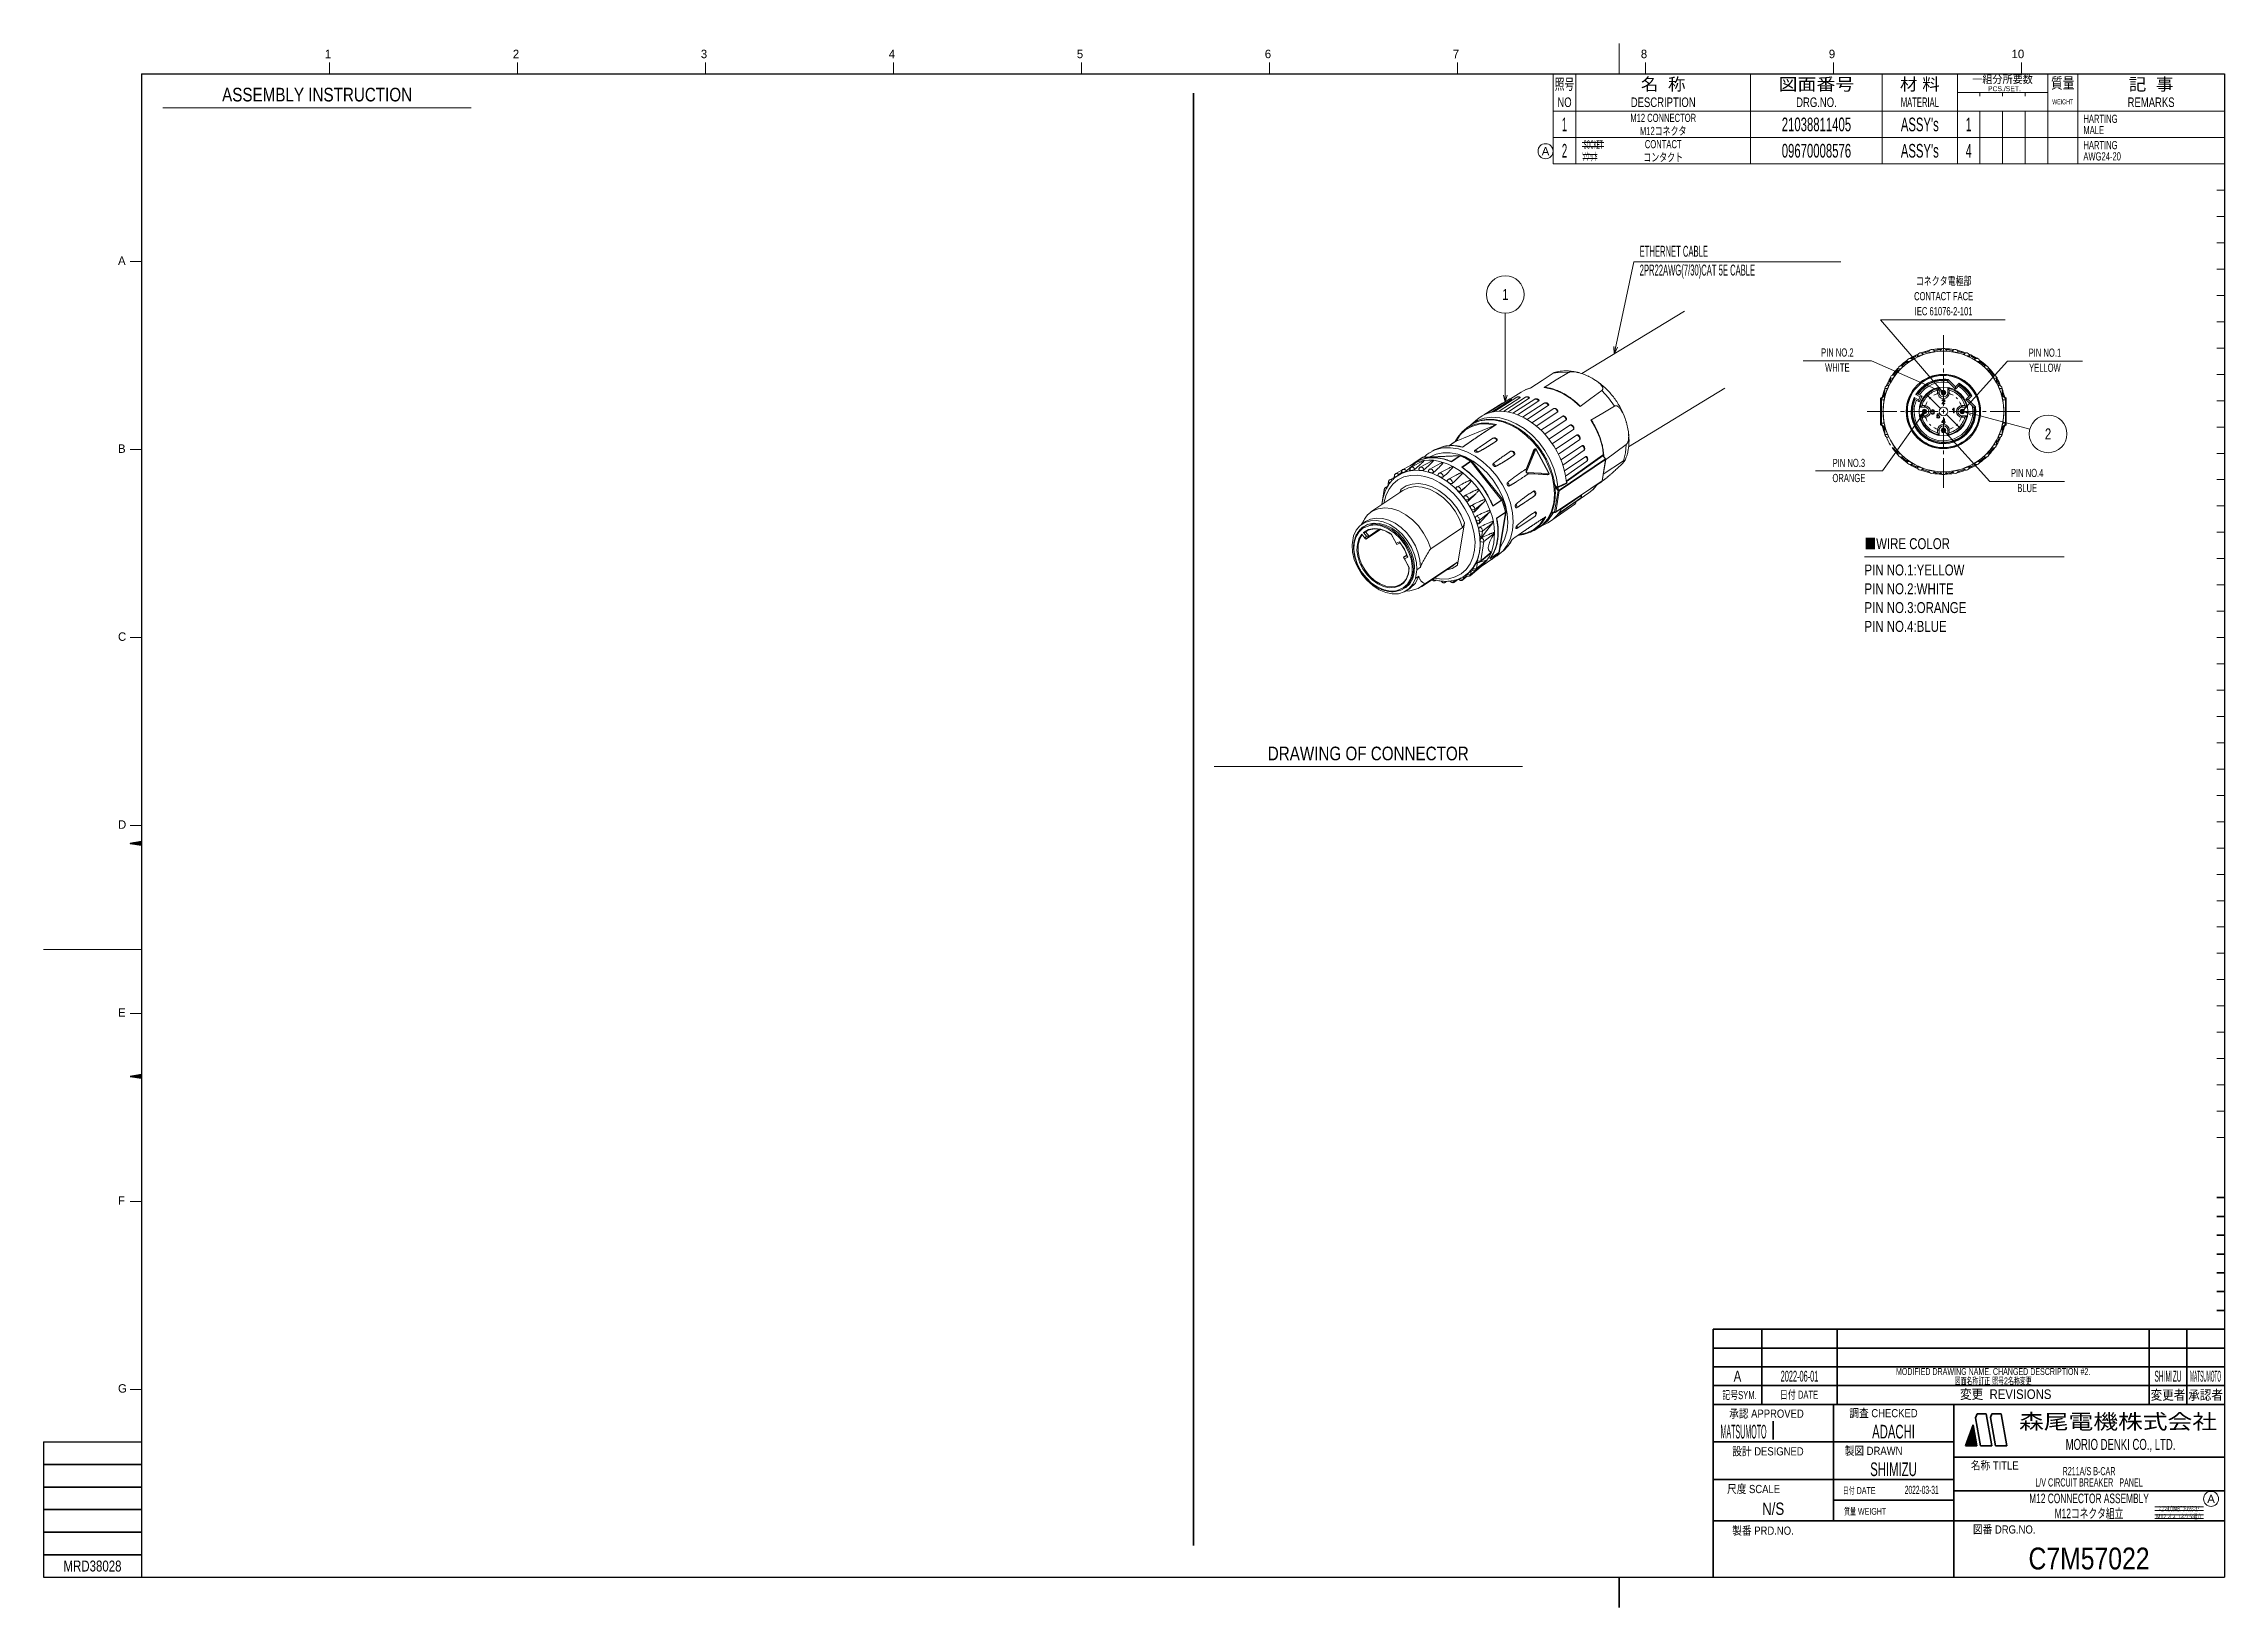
# Model space of a CAD drawing. Header units: millimetres. Extents: x 7 to 587, y 2 to 418.
import ezdxf
from ezdxf.enums import TextEntityAlignment as Align

# ---------------------------------------------------------------- set-up
doc = ezdxf.new("R2010")
doc.units = ezdxf.units.MM
for name, color, linetype in [('GR01_01', 7, 'Continuous'), ('図面枠B6M', 7, 'Continuous'), ('図面枠C7M', 7, 'Continuous'), ('表題、部品表', 7, 'Continuous'), ('表題、部品表_01', 7, 'Continuous'), ('表題、部品表_02', 7, 'Continuous'), ('表題、部品表_03', 7, 'Continuous'), ('表題、部品表_Layer1', 7, 'Continuous')]:
    doc.layers.add(name, color=color, linetype=linetype)
doc.styles.add('HG丸ｺﾞｼｯｸM-PRO', font='')
doc.styles.get('HG丸ｺﾞｼｯｸM-PRO').set_extended_font_data('HG丸ｺﾞｼｯｸM-PRO')

msp = doc.modelspace()

# ---------------------------------------------------------------- texts
at = {"layer": 'GR01_01', "color": 3, "linetype": 'Continuous', "lineweight": 35, "style": 'HG丸ｺﾞｼｯｸM-PRO'}
for s, width, p in [('ETHERNET CABLE', 0.521888, (431.49, 360.43)), ('2PR22AWG(7/30)CAT 5E CABLE', 0.522263, (431.49, 355.43))]:
    msp.add_text(s, height=2.9091, dxfattribs=dict(at, width=width)).set_placement(p, align=Align.BOTTOM_LEFT)
at = {"layer": '図面枠B6M', "color": 3, "linetype": 'Continuous', "lineweight": 35, "style": 'HG丸ｺﾞｼｯｸM-PRO', "width": 0.618867}
msp.add_text('図面名称訂正 照号2名称変更', height=1.8182, dxfattribs=at).set_placement((525.5, 62.25), align=Align.MIDDLE_CENTER)
at = {"layer": '図面枠C7M', "color": 3, "linetype": 'Continuous', "lineweight": 35, "style": 'HG丸ｺﾞｼｯｸM-PRO', "width": 0.65201}
msp.add_text('M12コネクタ組立', height=2.545, dxfattribs=at).set_placement((551, 27), align=Align.MIDDLE_CENTER)
at = {"layer": '表題、部品表', "color": 3, "linetype": 'Continuous', "lineweight": 35, "style": 'HG丸ｺﾞｼｯｸM-PRO'}
for s, height, width, p in [('ASSEMBLY INSTRUCTION', 3.6364, 0.831212, (79.74, 404.43)), ('DRAWING OF CONNECTOR', 3.6364, 0.831298, (359.3, 229.16)), ('MRD38028', 2.909, 0.783793, (20, 13))]:
    msp.add_text(s, height=height, dxfattribs=dict(at, width=width)).set_placement(p, align=Align.MIDDLE_CENTER)
at = {"layer": '表題、部品表', "color": 3, "linetype": 'Continuous', "lineweight": 13, "style": 'HG丸ｺﾞｼｯｸM-PRO'}
for s, height, width, p in [('コネクタ電極部', 2.182, 0.692256, (512.33, 354.85)), ('CONTACT FACE', 2.1818, 0.6927, (512.33, 350.81)), ('IEC 61076-2-101', 2.1818, 0.691554, (512.33, 346.81))]:
    msp.add_text(s, height=height, dxfattribs=dict(at, width=width)).set_placement(p, align=Align.MIDDLE_CENTER)
at = {"layer": '表題、部品表', "color": 3, "linetype": 'Continuous', "lineweight": 13, "style": 'HG丸ｺﾞｼｯｸM-PRO', "width": 0.784542}
msp.add_text('1', height=2.91, rotation=0, dxfattribs=at).set_placement((395.75, 351.26), align=Align.MIDDLE_CENTER)
at = {"layer": '表題、部品表', "color": 3, "linetype": 'Continuous', "lineweight": 13, "style": 'HG丸ｺﾞｼｯｸM-PRO'}
for s, width, p in [('PIN NO.2', 0.691294, (484.06, 334.09)), ('PIN NO.1', 0.691294, (539.27, 334.04)), ('WHITE', 0.692582, (484.06, 330.09)), ('YELLOW', 0.692003, (539.27, 330.04)), ('PIN NO.3', 0.691294, (487.13, 304.7)), ('ORANGE', 0.691738, (487.13, 300.7)), ('PIN NO.4', 0.691294, (534.55, 302.04)), ('BLUE', 0.692728, (534.55, 298.04))]:
    msp.add_text(s, height=2.182, dxfattribs=dict(at, width=width)).set_placement(p, align=Align.BOTTOM_CENTER)
at = {"layer": '表題、部品表', "color": 7, "linetype": 'Continuous', "lineweight": 13, "style": 'HG丸ｺﾞｼｯｸM-PRO', "width": 0.784542}
msp.add_text('2', height=2.91, rotation=0, dxfattribs=at).set_placement((540.11, 314.17), align=Align.MIDDLE_CENTER)
at = {"layer": '表題、部品表', "color": 3, "linetype": 'Continuous', "lineweight": 13, "style": 'HG丸ｺﾞｼｯｸM-PRO'}
for s, width, p in [('■WIRE COLOR', 0.782706, (491.28, 284.97)), ('PIN NO.1:YELLOW', 0.782951, (491.28, 277.97)), ('PIN NO.2:WHITE', 0.783336, (491.28, 272.97)), ('PIN NO.3:ORANGE', 0.783196, (491.28, 267.97)), ('PIN NO.4:BLUE', 0.782946, (491.28, 262.97))]:
    msp.add_text(s, height=2.9091, dxfattribs=dict(at, width=width)).set_placement(p, align=Align.MIDDLE_LEFT)
at = {"layer": '表題、部品表_03', "color": 3, "linetype": 'Continuous', "lineweight": 35, "style": 'HG丸ｺﾞｼｯｸM-PRO'}
for s, height, width, p in [('1', 3.64, 0.521199, (411.5, 396.5)), ('M12 CONNECTOR', 2.1818, 0.692156, (437.75, 398.25)), ('M12コネクタ', 2.182, 0.692204, (437.75, 394.75)), ('21038811405', 3.6364, 0.619953, (478.5, 396.5)), ("ASSY's", 3.636, 0.617769, (506, 396.5)), ('1', 3.64, 0.576062, (519, 396.5)), ('2', 3.64, 0.521199, (411.5, 389.5)), ('コンタクト', 2.182, 0.692256, (437.75, 387.75)), ('CONTACT', 2.182, 0.693308, (437.75, 391.25)), ('09670008576', 3.6364, 0.619953, (478.5, 389.5)), ("ASSY's", 3.636, 0.617769, (506, 389.5)), ('4', 3.64, 0.576062, (519, 389.5))]:
    msp.add_text(s, height=height, dxfattribs=dict(at, width=width)).set_placement(p, align=Align.MIDDLE_CENTER)
for s, width, p in [('HARTING', 0.692725, (549.5, 398)), ('MALE', 0.692832, (549.5, 395)), ('AWG24-20', 0.691362, (549.5, 388)), ('HARTING', 0.692725, (549.5, 391))]:
    msp.add_text(s, height=2.182, dxfattribs=dict(at, width=width)).set_placement(p, align=Align.MIDDLE_LEFT)
at = {"layer": '表題、部品表_Layer1', "color": 3, "linetype": 'Continuous', "lineweight": 35, "style": 'HG丸ｺﾞｼｯｸM-PRO'}
for s, height, width, p in [('ソケット', 2.182, 0.342056, (418.25, 387.96)), ('SOCKET', 2.182, 0.34187, (419.11, 391.16)), ('M12 MAIL CONNECTOR ASSEMBLY', 1.4545, 0.2612, (575, 28.27)), ('M12 オスコネクタ組立', 1.2473, 0.651858, (574.93, 26.18))]:
    msp.add_text(s, height=height, dxfattribs=dict(at, width=width)).set_placement(p, align=Align.MIDDLE_CENTER)

# ---------------------------------------------------------------- blocks, each defined once
blk = doc.blocks.new('BLKF024')
at = {"layer": '図面枠C7M', "color": 3, "linetype": 'Continuous', "lineweight": 35}
for p, q in [((30.067393, 143.236108), (30.09438, 143.263095)), ((30.188706, 143.216), (30.264271, 143.291564)), ((30.310019, 143.195891), (30.434161, 143.320033)), ((30.431331, 143.175782), (30.604052, 143.348503)), ((30.552644, 143.155673), (30.773942, 143.376972)), ((30.673956, 143.135565), (30.943833, 143.405441)), ((30.795269, 143.115456), (31.113723, 143.43391)), ((30.916582, 143.095347), (31.283614, 143.462379)), ((31.037894, 143.075238), (31.453504, 143.490848)), ((31.159207, 143.05513), (31.623395, 143.519317)), ((31.280519, 143.035021), (31.793285, 143.547787)), ((31.401832, 143.014912), (31.963176, 143.576256)), ((31.523145, 142.994803), (32.133066, 143.604725)), ((31.644457, 142.974695), (32.302957, 143.633194)), ((31.76577, 142.954586), (32.472847, 143.661663)), ((31.887082, 142.934477), (32.642738, 143.690132)), ((32.008395, 142.914368), (32.812628, 143.718601)), ((32.129708, 142.894259), (32.982519, 143.747071)), ((32.25102, 142.874151), (33, 143.62313)), ((32.372333, 142.854042), (33, 143.481709)), ((32.493645, 142.833933), (33, 143.340288)), ((32.614958, 142.813824), (33, 143.198866)), ((32.736271, 142.793716), (33, 143.057445)), ((32.857583, 142.773607), (33, 142.916024)), ((32.978896, 142.753498), (33, 142.774602))]:
    blk.add_line(p, q, dxfattribs=at)
blk = doc.blocks.new('BLKF025')
at = {"layer": '図面枠C7M', "color": 3, "linetype": 'Continuous', "lineweight": 35}
for p, q in [((30.067393, 205.236108), (30.09438, 205.263095)), ((30.188706, 205.216), (30.264271, 205.291564)), ((30.310019, 205.195891), (30.434161, 205.320033)), ((30.431331, 205.175782), (30.604052, 205.348503)), ((30.552644, 205.155673), (30.773942, 205.376972)), ((30.673956, 205.135565), (30.943833, 205.405441)), ((30.795269, 205.115456), (31.113723, 205.43391)), ((30.916582, 205.095347), (31.283614, 205.462379)), ((31.037894, 205.075238), (31.453504, 205.490848)), ((31.159207, 205.05513), (31.623395, 205.519317)), ((31.280519, 205.035021), (31.793285, 205.547787)), ((31.401832, 205.014912), (31.963176, 205.576256)), ((31.523145, 204.994803), (32.133066, 205.604725)), ((31.644457, 204.974695), (32.302957, 205.633194)), ((31.76577, 204.954586), (32.472847, 205.661663)), ((31.887082, 204.934477), (32.642738, 205.690132)), ((32.008395, 204.914368), (32.812628, 205.718601)), ((32.129708, 204.894259), (32.982519, 205.747071)), ((32.25102, 204.874151), (33, 205.62313)), ((32.372333, 204.854042), (33, 205.481709)), ((32.493645, 204.833933), (33, 205.340288)), ((32.614958, 204.813824), (33, 205.198866)), ((32.736271, 204.793716), (33, 205.057445)), ((32.857583, 204.773607), (33, 204.916024)), ((32.978896, 204.753498), (33, 204.774602))]:
    blk.add_line(p, q, dxfattribs=at)
blk = doc.blocks.new('BLKF026')
at = {"layer": '図面枠C7M', "color": 4, "linetype": 'Continuous', "lineweight": 13}
for p, q in [((518.157871, 44.996757), (520.693675, 47.532561)), ((518.211969, 45.192276), (520.672477, 47.652784)), ((518.292898, 45.414626), (520.651278, 47.773006)), ((518.299292, 44.996757), (520.714874, 47.412338)), ((518.373827, 45.636976), (520.63008, 47.893229)), ((518.440714, 44.996757), (520.736072, 47.292115)), ((518.454756, 45.859327), (520.608881, 48.013452)), ((518.535684, 46.081677), (520.587682, 48.133675)), ((518.582135, 44.996757), (520.757271, 47.171892)), ((518.616613, 46.304027), (520.566484, 48.253898)), ((518.697542, 46.526377), (520.545285, 48.374121)), ((518.723556, 44.996757), (520.778469, 47.051669)), ((518.778471, 46.748727), (520.524087, 48.494343)), ((518.8594, 46.971078), (520.502888, 48.614566)), ((518.864978, 44.996757), (520.799668, 46.931447)), ((518.940329, 47.193428), (520.48169, 48.734789)), ((519.006399, 44.996757), (520.820866, 46.811224)), ((519.021258, 47.415778), (520.460491, 48.855012)), ((519.102186, 47.638128), (520.439293, 48.975235)), ((519.147821, 44.996757), (520.842065, 46.691001)), ((519.183115, 47.860479), (520.418094, 49.095457)), ((519.264044, 48.082829), (520.396896, 49.21568)), ((519.289242, 44.996757), (520.863263, 46.570778)), ((519.344973, 48.305179), (520.375697, 49.335903)), ((519.425902, 48.527529), (520.354499, 49.456126)), ((519.430663, 44.996757), (520.884462, 46.450555)), ((519.506831, 48.749879), (520.3333, 49.576349)), ((519.58776, 48.97223), (520.312102, 49.696572)), ((519.668689, 49.19458), (520.290903, 49.816794)), ((519.749617, 49.41693), (520.269705, 49.937017)), ((519.830546, 49.63928), (520.248506, 50.05724)), ((519.911475, 49.861631), (520.227307, 50.177463)), ((519.992404, 50.083981), (520.206109, 50.297686)), ((520.073333, 50.306331), (520.18491, 50.417909)), ((520.154262, 50.528681), (520.163712, 50.538131)), ((519.572085, 44.996757), (520.90566, 46.330332)), ((519.713506, 44.996757), (520.926859, 46.21011)), ((519.854927, 44.996757), (520.948057, 46.089887)), ((519.996349, 44.996757), (520.969256, 45.969664)), ((520.13777, 44.996757), (520.990455, 45.849441)), ((520.279191, 44.996757), (521.011653, 45.729218)), ((520.420613, 44.996757), (521.032852, 45.608995)), ((520.562034, 44.996757), (521.05405, 45.488773)), ((520.703455, 44.996757), (521.075249, 45.36855)), ((520.844877, 44.996757), (521.096447, 45.248327)), ((520.986298, 44.996757), (521.117646, 45.128104)), ((521.12772, 44.996757), (521.138844, 45.007881))]:
    blk.add_line(p, q, dxfattribs=at)
blk = doc.blocks.new('BLKF023')
at = {"layer": '図面枠C7M', "color": 4, "linetype": 'Continuous', "lineweight": 13}
for p, q in [((426, 410), (426, 418)), ((83, 413), (83, 410)), ((133, 413), (133, 410)), ((183, 413), (183, 410)), ((233, 413), (233, 410)), ((283, 413), (283, 410)), ((333, 413), (333, 410)), ((383, 413), (383, 410)), ((433, 413), (433, 410)), ((483, 413), (483, 410)), ((533, 413), (533, 410)), ((585, 393), (587, 393)), ((585, 386), (587, 386)), ((585, 379), (587, 379)), ((585, 372), (587, 372)), ((30, 360), (33, 360)), ((585, 365), (587, 365)), ((585, 358), (587, 358)), ((585, 351), (587, 351)), ((585, 344), (587, 344)), ((585, 337), (587, 337)), ((585, 330), (587, 330)), ((585, 323), (587, 323)), ((585, 316), (587, 316)), ((30, 310), (33, 310)), ((585, 309), (587, 309)), ((585, 302), (587, 302)), ((585, 295), (587, 295)), ((585, 288), (587, 288)), ((585, 281), (587, 281)), ((585, 274), (587, 274)), ((585, 267), (587, 267)), ((30, 260), (33, 260)), ((587, 260), (585, 260)), ((585, 253), (587, 253)), ((585, 246), (587, 246)), ((585, 239), (587, 239)), ((585, 232), (587, 232)), ((585, 225), (587, 225)), ((585, 218), (587, 218)), ((30, 210), (33, 210)), ((585, 211), (587, 211)), ((585, 204), (587, 204)), ((585, 197), (587, 197)), ((585, 190), (587, 190)), ((585, 183), (587, 183)), ((7, 177), (33, 177)), ((585, 176), (587, 176)), ((585, 169), (587, 169)), ((30, 160), (33, 160)), ((585, 162), (587, 162)), ((585, 155), (587, 155)), ((585, 148), (587, 148)), ((585, 141), (587, 141)), ((585, 134), (587, 134)), ((585, 127), (587, 127)), ((30, 110), (33, 110)), ((30, 60), (33, 60))]:
    blk.add_line(p, q, dxfattribs=at)
at = {"layer": '図面枠C7M', "color": 2, "linetype": 'Continuous', "lineweight": 25}
for p, q in [((33, 410), (587, 410)), ((33, 410), (33, 10)), ((587, 410), (587, 10)), ((7, 46), (7, 10)), ((7, 46), (33, 46)), ((7, 10), (587, 10))]:
    blk.add_line(p, q, dxfattribs=at)
at = {"layer": '図面枠C7M', "color": 3, "linetype": 'Continuous', "lineweight": 35}
for p, q in [((33, 205.75), (30, 205.25)), ((30, 205.25), (33, 204.75)), ((33, 143.75), (30, 143.25)), ((30, 143.25), (33, 142.75)), ((587, 111), (585, 111)), ((587, 106), (585, 106)), ((587, 101), (585, 101)), ((587, 96), (585, 96)), ((587, 91), (585, 91)), ((587, 86), (585, 86)), ((451, 76), (587, 76)), ((451, 76), (451, 10)), ((464, 56), (464, 76)), ((484, 56), (484, 76)), ((567, 56), (567, 76)), ((577, 56), (577, 76)), ((587, 81), (585, 81)), ((451, 71), (587, 71)), ((451, 66), (587, 66)), ((451, 61), (587, 61)), ((451, 56), (587, 56)), ((483, 56), (483, 25)), ((515, 56), (515, 10)), ((520.84, 52.4), (521.23, 53.5)), ((522.14, 45), (520.84, 52.4)), ((521.23, 53.5), (523.64, 53.5)), ((525.14, 45), (523.64, 53.5)), ((525.18, 53.5), (524.82, 52.51)), ((526.14, 45), (524.82, 52.51)), ((525.18, 53.5), (527.64, 53.5)), ((529.14, 45), (527.64, 53.5)), ((467.01, 51.56), (467.01, 46.69)), ((518.14, 45), (520.16, 50.55)), ((521.14, 45), (520.16, 50.55)), ((451, 46), (515, 46)), ((515, 42), (587, 42)), ((518.14, 45), (521.14, 45)), ((522.14, 45), (525.14, 45)), ((526.14, 45), (529.14, 45)), ((7, 40), (33, 40)), ((451, 36), (515, 36)), ((7, 34), (33, 34)), ((483, 30.5), (515, 30.5)), ((515, 33), (587, 33)), ((7, 28), (33, 28)), ((451, 25), (587, 25)), ((7, 22), (33, 22)), ((7, 16), (33, 16)), ((426, 2), (426, 10))]:
    blk.add_line(p, q, dxfattribs=at)
for name in ['BLKF025', 'BLKF024']:
    blk.add_blockref(name, (0, 0), dxfattribs=at)
at = {"layer": '図面枠C7M', "color": 4, "linetype": 'Continuous', "lineweight": 13}
blk.add_blockref('BLKF026', (0, 0), dxfattribs=at)
at = {"layer": '図面枠C7M', "color": 4, "linetype": 'Continuous', "lineweight": 13, "style": 'HG丸ｺﾞｼｯｸM-PRO'}
for s, height, width, p in [('1', 2.25, 1.003994, (81.79, 413.45)), ('2', 2.25, 1.003994, (131.79, 413.45)), ('3', 2.25, 1.003994, (181.79, 413.45)), ('4', 2.25, 1.003994, (231.79, 413.45)), ('5', 2.25, 1.003994, (281.79, 413.45)), ('6', 2.25, 1.003994, (331.79, 413.45)), ('7', 2.25, 1.003994, (381.79, 413.45)), ('8', 2.25, 1.003994, (431.8, 413.45)), ('9', 2.25, 1.003994, (481.8, 413.45)), ('10', 2.255, 1.003994, (530.4, 413.45)), ('A', 2.25, 1.002405, (26.79, 358.45)), ('B', 2.25, 1.004704, (26.79, 308.45)), ('D', 2.25, 1.002334, (26.79, 208.45)), ('E', 2.25, 1.001589, (26.79, 158.45)), ('F', 2.25, 0.998986, (26.79, 108.45)), ('G', 2.25, 1.003714, (26.79, 58.45))]:
    blk.add_text(s, height=height, dxfattribs=dict(at, width=width)).set_placement(p, align=Align.BOTTOM_LEFT)
at = {"layer": '図面枠C7M', "color": 3, "linetype": 'Continuous', "lineweight": 35, "style": 'HG丸ｺﾞｼｯｸM-PRO', "width": 1.001214}
blk.add_text('C', height=2.25, dxfattribs=at).set_placement((26.79, 258.45), align=Align.BOTTOM_LEFT)
at = {"layer": '図面枠C7M', "color": 4, "linetype": 'Continuous', "lineweight": 13, "style": 'HG丸ｺﾞｼｯｸM-PRO'}
for s, height, width, p in [('記号SYM.', 2.182, 0.69227, (458.03, 58.49)), ('日付 DATE', 2.182, 0.692507, (473.87, 58.58)), ('変更  REVISIONS', 2.5455, 0.887352, (528.85, 58.72)), ('変更者', 2.545, 0.887717, (572, 58.5)), ('承認者', 2.545, 0.887717, (582, 58.5)), ('承認 APPROVED', 2.1818, 0.863151, (465.21, 53.54)), ('調査 CHECKED', 2.182, 0.863174, (496.34, 53.67)), ('設計 DESIGNED', 2.1818, 0.862613, (465.61, 43.51)), ('製図 DRAWN', 2.182, 0.863099, (493.7, 43.65)), ('名称 TITLE', 2.182, 0.862489, (525.93, 39.77)), ('尺度 SCALE', 2.182, 0.862581, (461.78, 33.49)), ('日付 DATE', 1.818, 0.618255, (489.88, 33.09)), ('製番 PRD.NO.', 2.182, 0.863299, (464.29, 22.41)), ('質量 WEIGHT', 1.818, 0.618812, (491.46, 27.55)), ('図番 DRG.NO.', 2.182, 0.863083, (528.44, 22.73))]:
    blk.add_text(s, height=height, dxfattribs=dict(at, width=width)).set_placement(p, align=Align.MIDDLE_CENTER)
at = {"layer": '図面枠C7M', "color": 2, "linetype": 'Continuous', "lineweight": 25, "style": 'HG丸ｺﾞｼｯｸM-PRO', "width": 1.206081}
blk.add_text('森尾電機株式会社', height=4, dxfattribs=at).set_placement((558.72, 51.43), align=Align.MIDDLE_CENTER)
at = {"layer": '図面枠C7M', "color": 3, "linetype": 'Continuous', "lineweight": 35, "style": 'HG丸ｺﾞｼｯｸM-PRO', "width": 0.652197}
blk.add_text('MORIO DENKI CO., LTD.', height=2.9091, dxfattribs=at).set_placement((559.38, 45.36), align=Align.MIDDLE_CENTER)
blk = doc.blocks.new('BLKF027')
at = {"layer": '図面枠C7M', "color": 3, "linetype": 'Continuous', "lineweight": 35, "style": 'HG丸ｺﾞｼｯｸM-PRO'}
for s, height, width, p in [('A', 2.91, 0.782973, (457.5, 63.5)), ('2022-06-01', 2.909, 0.488281, (474, 63.5)), ('MODIFIED DRAWING NAME. CHANGED DESCRIPTION #2.', 1.8182, 0.618651, (525.5, 64.75)), ('SHIMIZU', 2.909, 0.359252, (572, 63.5)), ('MATSUMOTO', 2.909, 0.26157, (582, 63.5)), ('MATSUMOTO', 3.636, 0.309989, (459.11, 48.75)), ('ADACHI', 3.636, 0.619335, (499, 48.75)), ('SHIMIZU', 3.636, 0.619849, (499, 38.75)), ('L/V CIRCUIT BREAKER\u3000PANEL', 2.1818, 0.522183, (551, 35.25)), ('R211A/S B-CAR', 2.1818, 0.521847, (551, 38.25)), ('N/S', 3.273, 0.805664, (467, 28.25)), ('2022-03-31', 2.182, 0.482412, (506.5, 33.25)), ('M12 CONNECTOR ASSEMBLY', 2.5455, 0.652031, (551, 31)), ('C7M57022', 5.818, 0.846013, (551, 15))]:
    blk.add_text(s, height=height, dxfattribs=dict(at, width=width)).set_placement(p, align=Align.MIDDLE_CENTER)
blk = doc.blocks.new('BLKF029')
at = {"layer": '表題、部品表_01', "color": 4, "linetype": 'Continuous', "lineweight": 13}
for p, q in [((408.5, 410), (408.5, 400)), ((408.5, 410), (587, 410)), ((414.5, 410), (414.5, 400)), ((461, 410), (461, 400)), ((496, 410), (496, 400)), ((516, 410), (516, 400)), ((540, 410), (540, 400)), ((548, 410), (548, 400)), ((587, 410), (587, 400)), ((516, 405), (540, 405)), ((522, 404), (522, 405)), ((528, 405), (528, 404)), ((534, 405), (534, 404)), ((408.5, 400), (587, 400))]:
    blk.add_line(p, q, dxfattribs=at)
at = {"layer": '表題、部品表_01', "color": 3, "linetype": 'Continuous', "lineweight": 35, "style": 'HG丸ｺﾞｼｯｸM-PRO'}
for s, height, width, p in [('照号', 2.909, 0.651535, (411.5, 407.2)), ('名  称', 3.273, 1.042426, (437.75, 407.2)), ('図面番号', 3.273, 1.127518, (478.5, 407.2)), ('材 料', 3.273, 1.042439, (506, 407.2)), ('一組分所要数', 2.036, 0.966638, (528, 408.5)), ('PCS./SET.', 1.309, 0.862935, (528.5, 406)), ('質量', 2.909, 0.781842, (544, 407.5)), ('記  事', 3.273, 1.042426, (567.5, 407.2)), ('NO', 2.545, 0.740841, (411.5, 402.4)), ('DESCRIPTION', 2.5455, 0.741365, (437.75, 402.4)), ('DRG.NO.', 2.545, 0.741189, (478.5, 402.4)), ('MATERIAL', 2.545, 0.594756, (506, 402.4)), ('WEIGHT', 1.309, 0.635507, (544, 402.5)), ('REMARKS', 2.545, 0.742803, (567.5, 402.4))]:
    blk.add_text(s, height=height, dxfattribs=dict(at, width=width)).set_placement(p, align=Align.MIDDLE_CENTER)
blk = doc.blocks.new('BLKF028')
at = {"layer": '表題、部品表_01', "color": 3, "linetype": 'Continuous', "lineweight": 13}
blk.add_blockref('BLKF029', (0, 0), dxfattribs=at)
blk = doc.blocks.new('BLKF030')
at = {"layer": '表題、部品表_02', "color": 4, "linetype": 'Continuous', "lineweight": 13}
for p, q in [((408.5, 400), (408.5, 393)), ((408.5, 400), (587, 400)), ((414.5, 400), (414.5, 393)), ((461, 400), (461, 393)), ((496, 400), (496, 393)), ((516, 400), (516, 393)), ((522, 400), (522, 393)), ((528, 400), (528, 393)), ((534, 393), (534, 400)), ((540, 400), (540, 393)), ((548, 400), (548, 393)), ((587, 400), (587, 393)), ((408.5, 393), (587, 393))]:
    blk.add_line(p, q, dxfattribs=at)
blk = doc.blocks.new('BLKF032')
at = {"layer": '表題、部品表_02', "color": 4, "linetype": 'Continuous', "lineweight": 13}
for p, q in [((408.5, 393), (408.5, 386)), ((408.5, 393), (587, 393)), ((414.5, 393), (414.5, 386)), ((461, 393), (461, 386)), ((496, 393), (496, 386)), ((516, 393), (516, 386)), ((522, 393), (522, 386)), ((528, 393), (528, 386)), ((534, 386), (534, 393)), ((540, 393), (540, 386)), ((548, 393), (548, 386)), ((587, 393), (587, 386)), ((408.5, 386), (587, 386))]:
    blk.add_line(p, q, dxfattribs=at)
blk = doc.blocks.new('FXTIP_ARROW_S')
at = {"color": 0, "linetype": 'Continuous', "lineweight": -2}
for q in [(-1, 0), (-0.97, 0.26), (-0.97, -0.26)]:
    blk.add_line((0, 0), q, dxfattribs=at)
blk = doc.blocks.new('FXTIP_BLACKDOT_S')
at = {"color": 0, "linetype": 'Continuous', "lineweight": -2}
blk.add_line((0, 0), (-1, 0), dxfattribs=at)
at = {"color": 0, "linetype": 'Continuous', "lineweight": -2, "const_width": 0.25}
blk.add_lwpolyline([(-0.125, 0, 1), (0.125, 0, 1)], format="xyb", close=True, dxfattribs=at)
at = {"color": 0, "linetype": 'Continuous', "lineweight": -2}
blk.add_circle((0, 0), 0.25, dxfattribs=at)
blk = doc.blocks.new('BLKF034')
at = {"layer": '表題、部品表_Layer1', "color": 4, "linetype": 'Continuous', "lineweight": 13}
blk.add_circle((583.45, 30.87), 2, dxfattribs=at)
at = {"layer": '表題、部品表_Layer1', "color": 4, "linetype": 'Continuous', "lineweight": 13, "style": 'HG丸ｺﾞｼｯｸM-PRO', "width": 1.042301}
blk.add_text('A', height=2.18, dxfattribs=at).set_placement((583.45, 30.87), align=Align.MIDDLE_CENTER)
blk = doc.blocks.new('BLKF035')
at = {"layer": '表題、部品表_Layer1', "color": 4, "linetype": 'Continuous', "lineweight": 13}
blk.add_circle((406.45, 389.37), 2, dxfattribs=at)
at = {"layer": '表題、部品表_Layer1', "color": 4, "linetype": 'Continuous', "lineweight": 13, "style": 'HG丸ｺﾞｼｯｸM-PRO', "width": 1.042301}
blk.add_text('A', height=2.18, dxfattribs=at).set_placement((406.45, 389.37), align=Align.MIDDLE_CENTER)

# ---------------------------------------------------------------- linework, layer by layer
at = {"layer": 'GR01_01', "color": 3, "linetype": 'Continuous', "lineweight": 13}
for p, q in [((424.67, 335.42), (429.98, 359.93)), ((429.98, 359.93), (485, 359.93)), ((443.44, 346.86), (416.12, 330.21)), ((512.28, 332.54), (512.28, 340.44)), ((500.17, 331.45), (500.17, 330.73)), ((502.59, 333.44), (502.59, 332.95)), ((505.36, 334.92), (505.36, 334.66)), ((512.28, 330.54), (512.28, 331.54)), ((519.21, 334.66), (519.21, 334.92)), ((521, 334.34), (520.83, 334.17)), ((521.01, 334.32), (520.88, 334.19)), ((521.09, 334.24), (521.01, 334.32)), ((521.28, 334.34), (521.41, 334.21)), ((521.94, 333.68), (523.39, 332.23)), ((521.98, 332.95), (521.98, 333.44)), ((524.4, 330.67), (524.4, 331.45)), ((524.4, 331.22), (525.82, 329.8)), ((399.97, 325.29), (397.12, 323.46)), ((419.45, 328.61), (419.43, 328.62)), ((454.17, 326.31), (428.55, 310.7)), ((496.7, 326.26), (496.7, 324.14)), ((498.18, 329.03), (498.18, 327.82)), ((504.59, 325.88), (506.54, 327.83)), ((505.35, 324.87), (506.63, 324.18)), ((510.46, 326.17), (510.46, 326.38)), ((510.73, 325.14), (510.73, 325.83)), ((511.13, 325.14), (511.13, 326.33)), ((512.28, 321.64), (512.28, 329.54)), ((512.28, 326.39), (512.28, 327.39)), ((512.28, 324.89), (512.28, 325.39)), ((515.5, 326.11), (513.12, 328.5)), ((513.43, 326.33), (513.43, 325.14)), ((513.53, 328.65), (515.5, 326.68)), ((513.83, 325.83), (513.83, 325.14)), ((514.1, 326.38), (514.1, 326.17)), ((515.5, 326.68), (516.47, 327.65)), ((516.68, 327.3), (515.5, 326.11)), ((515.5, 326.11), (515.5, 326.68)), ((520.53, 325.62), (520.45, 325.55)), ((520.68, 325.28), (520.54, 325.43)), ((520.68, 325.28), (520.65, 325.25)), ((526.36, 329.26), (526.48, 329.14)), ((526.39, 327.88), (526.39, 329.03)), ((526.47, 328.87), (526.39, 328.95)), ((526.39, 328.79), (526.47, 328.87)), ((526.39, 328.76), (526.48, 328.85)), ((527.87, 324.14), (527.87, 326.26)), ((394.79, 322.26), (390.03, 319.21)), ((396.66, 323.36), (390.63, 319.49)), ((397.34, 323.32), (392.12, 319.95)), ((398.81, 323.93), (392.84, 320.1)), ((399.63, 323.79), (394.11, 320.19)), ((401.16, 323.95), (395.26, 320.16)), ((402.11, 323.68), (396.46, 319.98)), ((403.61, 323.42), (397.78, 319.68)), ((404.68, 323.01), (398.99, 319.25)), ((400.32, 318.66), (406.13, 322.39)), ((407.25, 321.8), (401.54, 317.99)), ((402.84, 317.13), (408.65, 320.89)), ((409.71, 320.08), (404, 316.24)), ((499.88, 320.14), (491.98, 320.14)), ((495.58, 316.66), (495.58, 323.62)), ((495.68, 323.8), (496.4, 324.21)), ((495.92, 323.71), (495.78, 323.62)), ((495.78, 323.62), (495.78, 316.66)), ((495.79, 323.26), (495.79, 317.02)), ((501.88, 320.14), (500.88, 320.14)), ((510.78, 320.14), (502.88, 320.14)), ((504.52, 323.84), (505.65, 323.23)), ((505.82, 322.69), (504.54, 323.38)), ((506.08, 324.02), (504.95, 324.63)), ((506.03, 320.14), (505.03, 320.14)), ((505.65, 323.23), (506.08, 324.02)), ((505.82, 322.69), (505.65, 323.23)), ((506.63, 324.18), (505.82, 322.69)), ((506.04, 321.96), (506.25, 321.96)), ((506.05, 321.96), (506.05, 321.94)), ((506.63, 324.18), (506.08, 324.02)), ((506.09, 321.29), (507.28, 321.29)), ((506.59, 321.69), (507.28, 321.69)), ((507.53, 320.14), (507.03, 320.14)), ((507.83, 324.59), (507.69, 324.74)), ((507.69, 324.74), (507.83, 324.59)), ((511.47, 320.95), (508.11, 324.31)), ((508.11, 324.31), (511.47, 320.95)), ((508.53, 320.14), (509.53, 320.14)), ((509.08, 319.76), (509.23, 319.78)), ((509.25, 320.32), (509.1, 320.34)), ((509.38, 320.01), (509.4, 320.14)), ((510.51, 318.91), (510.63, 319.54)), ((510.63, 319.54), (511.23, 319.54)), ((510.75, 319.39), (510.68, 319.07)), ((511.23, 319.39), (510.75, 319.39)), ((511.23, 319.54), (511.23, 319.39)), ((511.78, 320.14), (512.78, 320.14)), ((512.69, 322.14), (511.88, 322.14)), ((512.07, 322.99), (511.91, 323.01)), ((512.09, 322.28), (512.69, 322.28)), ((512.28, 323.89), (512.28, 322.89)), ((512.28, 319.64), (512.28, 320.64)), ((512.69, 322.28), (512.69, 322.14)), ((516.46, 315.97), (513.1, 319.33)), ((513.1, 319.33), (516.46, 315.97)), ((513.78, 320.14), (521.68, 320.14)), ((514.68, 320.54), (514.68, 320.69)), ((514.98, 319.77), (514.98, 320.72)), ((515.13, 319.77), (514.98, 319.77)), ((516.03, 320.14), (515.03, 320.14)), ((515.04, 320.99), (515.13, 320.99)), ((515.13, 320.99), (515.13, 319.77)), ((517.03, 320.14), (517.53, 320.14)), ((517.28, 321.69), (517.98, 321.69)), ((517.28, 321.29), (518.48, 321.29)), ((518.26, 323.36), (519.44, 324.54)), ((520.64, 320.97), (518.26, 323.36)), ((518.26, 323.36), (518.83, 323.36)), ((518.32, 321.96), (518.52, 321.96)), ((518.53, 320.14), (519.53, 320.14)), ((519.8, 324.33), (518.83, 323.36)), ((518.83, 323.36), (520.79, 321.39)), ((522.68, 320.14), (523.68, 320.14)), ((524.68, 320.14), (532.58, 320.14)), ((528.17, 324.21), (528.88, 323.8)), ((528.78, 323.62), (528.64, 323.71)), ((528.78, 316.66), (528.78, 323.62)), ((528.78, 317.02), (528.78, 323.26)), ((528.98, 323.62), (528.98, 316.66)), ((382.64, 312.22), (393.03, 316.53)), ((388.49, 318.18), (386.62, 316.61)), ((405.2, 315.15), (411.01, 318.93)), ((411.97, 317.94), (406.26, 314.06)), ((407.33, 312.79), (413.11, 316.58)), ((413.94, 315.45), (408.24, 311.54)), ((409.13, 310.12), (414.89, 313.94)), ((496.4, 316.07), (495.68, 316.48)), ((495.78, 316.66), (495.92, 316.57)), ((496.7, 316.14), (496.7, 314.02)), ((503.19, 316.22), (503.39, 316.02)), ((503.96, 314.78), (504.34, 314.4)), ((506.25, 318.32), (506.04, 318.32)), ((506.05, 318.32), (506.05, 318.34)), ((507.28, 318.99), (506.09, 318.99)), ((507.28, 318.59), (506.59, 318.59)), ((510.46, 313.9), (510.46, 314.11)), ((510.48, 318.66), (510.64, 318.67)), ((510.65, 318.89), (510.51, 318.91)), ((510.73, 314.45), (510.73, 315.14)), ((511.13, 313.95), (511.13, 315.14)), ((511.88, 317.37), (512.44, 318.15)), ((511.88, 317.23), (511.88, 317.37)), ((512.41, 317.23), (511.88, 317.23)), ((512.41, 317.91), (512.03, 317.37)), ((512.03, 317.37), (512.41, 317.37)), ((512.28, 318.64), (512.28, 310.74)), ((512.28, 316.39), (512.28, 317.39)), ((512.28, 315.39), (512.28, 314.89)), ((512.28, 313.89), (512.28, 312.89)), ((512.41, 317.37), (512.41, 317.91)), ((512.41, 316.94), (512.41, 317.23)), ((512.56, 316.94), (512.41, 316.94)), ((512.44, 318.15), (512.56, 318.15)), ((512.56, 318.15), (512.56, 317.37)), ((512.56, 317.37), (512.72, 317.37)), ((512.56, 317.23), (512.56, 316.94)), ((512.72, 317.23), (512.56, 317.23)), ((512.72, 317.37), (512.72, 317.23)), ((513.43, 315.14), (513.43, 313.95)), ((513.83, 315.14), (513.83, 314.45)), ((514.1, 314.11), (514.1, 313.9)), ((516.88, 315.54), (516.74, 315.69)), ((516.74, 315.69), (516.88, 315.54)), ((518.48, 318.99), (517.28, 318.99)), ((517.98, 318.59), (517.28, 318.59)), ((519.98, 314.4), (518.03, 312.45)), ((518.52, 318.32), (518.32, 318.32)), ((521.18, 316.02), (521.38, 316.22)), ((527.87, 314.02), (527.87, 316.14)), ((528.13, 315.47), (528.63, 316.33)), ((528.63, 316.33), (528.13, 315.47)), ((528.13, 315.47), (528.28, 316.06)), ((528.88, 316.48), (528.17, 316.07)), ((528.47, 316.01), (528.49, 316.1)), ((528.64, 316.57), (528.78, 316.66)), ((371.54, 306.47), (373.63, 307.88)), ((371.87, 306.67), (373.69, 307.89)), ((373.72, 307.91), (373.64, 307.88)), ((373.69, 307.89), (383.69, 308.36)), ((373.9, 307.97), (373.88, 307.97)), ((383.91, 308.44), (373.93, 307.98)), ((383.69, 308.36), (381.39, 306.82)), ((383.76, 308.35), (381.41, 306.77)), ((392.43, 313), (389.11, 310.77)), ((401.29, 304.59), (403.63, 310.13)), ((403.9, 310.07), (401.31, 303.94)), ((403.63, 310.13), (403.38, 310.03)), ((403.69, 310.2), (403.45, 310.09)), ((407.35, 303.62), (403.9, 310.07)), ((407.4, 303.66), (403.94, 310.11)), ((415.55, 312.71), (409.86, 308.77)), ((410.04, 299.24), (422.36, 307.53)), ((410.53, 307.27), (416.27, 311.1)), ((416.73, 309.82), (411.05, 305.86)), ((411.49, 304.33), (417.2, 308.17)), ((411.97, 301.61), (421.62, 308.51)), ((421.68, 308.38), (411.98, 301.45)), ((421.51, 301.73), (422.45, 307.4)), ((422.36, 307.53), (421.68, 308.38)), ((422.41, 307.56), (421.8, 308.32)), ((422.43, 307.25), (427.93, 311.38)), ((500.17, 309.61), (500.17, 308.83)), ((512.28, 309.74), (512.28, 308.74)), ((512.28, 307.74), (512.28, 299.84)), ((524.4, 308.83), (524.4, 309.55)), ((526.39, 311.25), (526.39, 312.4)), ((366.17, 302.58), (365.07, 301.99)), ((366.25, 303.09), (366.12, 302.28)), ((366.6, 302.7), (366.59, 302.69)), ((368.27, 304.49), (366.62, 303.61)), ((368.11, 303.89), (367.43, 303.34)), ((368.17, 304.22), (368.08, 303.69)), ((371.9, 306.52), (368.53, 304.74)), ((370.37, 304.8), (370.31, 304.46)), ((371.41, 306.39), (370.54, 305.8)), ((374.04, 307.07), (370.74, 305.32)), ((371.9, 306.52), (371.93, 306.53)), ((372.78, 304.82), (372.75, 304.63)), ((373.01, 304.47), (373.01, 304.47)), ((373.01, 304.47), (373.01, 304.47)), ((376.3, 307.01), (373.15, 305.34)), ((378.59, 306.35), (375.67, 304.8)), ((380.78, 305.09), (378.2, 303.72)), ((382.72, 303.23), (380.65, 302.14)), ((384.15, 305.3), (386.5, 306.88)), ((384.25, 305.27), (386.55, 306.83)), ((384.25, 305.28), (384.25, 305.28)), ((386.55, 306.83), (394.77, 296.58)), ((394.99, 296.78), (386.86, 306.91)), ((401.29, 304.59), (401.27, 304.81)), ((401.31, 303.94), (407.35, 303.62)), ((407.25, 303.37), (401.79, 303.66)), ((401.92, 303.59), (401.79, 303.66)), ((407, 303.27), (407.25, 303.37)), ((407.05, 303.27), (407.3, 303.38)), ((409.16, 293.39), (421.48, 301.68)), ((422.41, 307.35), (410.09, 299.06)), ((417.45, 306.89), (411.78, 302.92)), ((421.48, 301.68), (422.41, 307.35)), ((427.21, 307.01), (421.79, 303.42)), ((502.59, 307.33), (502.59, 306.84)), ((505.36, 305.61), (505.36, 305.36)), ((519.21, 305.36), (519.21, 305.61)), ((521.98, 306.84), (521.98, 307.3)), ((368.47, 299.1), (360.03, 293.42)), ((363.57, 299.42), (362.9, 295.35)), ((364.46, 300.22), (363.94, 299.94)), ((364.7, 301.47), (364.5, 300.3)), ((384.28, 300.83), (382.93, 300.11)), ((383.11, 299.07), (383.11, 299.07)), ((383.11, 299.07), (383.11, 299.07)), ((383.94, 298.88), (385.36, 300.2)), ((383.94, 298.88), (383.97, 299.09)), ((383.97, 299.09), (385.36, 300.2)), ((385.21, 297.87), (384.94, 297.73)), ((385.92, 296.33), (387.91, 298.26)), ((385.98, 296.7), (385.92, 296.33)), ((387.91, 298.26), (385.98, 296.7)), ((387.56, 293.46), (389.95, 295.91)), ((387.65, 294.05), (389.95, 295.91)), ((394.77, 296.58), (392.47, 295.04)), ((394.81, 296.51), (392.47, 294.93)), ((408.88, 293.4), (409.82, 299.07)), ((409.11, 293.31), (421.43, 301.6)), ((410.09, 299.06), (409.16, 293.39)), ((409.82, 299.07), (409.3, 299.71)), ((409.52, 299.89), (410.04, 299.24)), ((409.72, 292.76), (414.46, 296.09)), ((409.92, 292.99), (415.75, 297.09)), ((410.62, 294.12), (415.95, 297.83)), ((412, 301.31), (412.2, 301.06)), ((414.53, 296.07), (418, 298.5)), ((420.07, 300.59), (421.48, 301.55)), ((359.19, 290.15), (357.33, 288.89)), ((358.6, 290.84), (357.67, 290.21)), ((360.5, 290.21), (360.89, 290.46)), ((384.87, 290.48), (383.02, 279.27)), ((387.56, 293.46), (387.65, 294.05)), ((391.47, 293.29), (388.76, 290.3)), ((388.76, 290.3), (388.92, 291.23)), ((391.47, 293.29), (388.92, 291.23)), ((389.72, 288.34), (392.45, 290.55)), ((393.43, 291.78), (395.78, 293.36)), ((393.47, 291.74), (395.78, 293.29)), ((393.48, 291.73), (393.48, 291.73)), ((395.78, 293.29), (393.99, 282.58)), ((394.19, 282.87), (395.96, 293.52)), ((398.78, 289.03), (403.68, 292.32)), ((404.93, 289.41), (407.08, 290.54)), ((408.25, 293.37), (408.88, 293.4)), ((408.35, 291.37), (414.24, 295.51)), ((408.38, 293.25), (409.01, 293.28)), ((354.99, 284.69), (355.38, 287.06)), ((357.56, 287.46), (358.38, 286.48)), ((358.67, 286.13), (357.74, 287.24)), ((357.88, 289.09), (359.71, 289.85)), ((358.83, 286.94), (358.01, 287.92)), ((358.38, 286.48), (358.83, 286.94)), ((358.67, 286.13), (358.38, 286.48)), ((358.91, 288.32), (358.59, 288.11)), ((358.59, 288.11), (359.52, 287)), ((362.57, 288.75), (358.67, 286.13)), ((359.52, 287), (358.67, 286.13)), ((359.52, 287), (358.83, 286.94)), ((359.52, 287), (362.23, 288.82)), ((365.4, 287.52), (366.71, 285.08)), ((365.4, 287.52), (365.46, 287.42)), ((366.86, 284.78), (365.45, 287.42)), ((366.71, 285.08), (367.61, 285.46)), ((366.86, 284.78), (366.71, 285.08)), ((367.77, 285.16), (366.86, 284.78)), ((367.6, 285.39), (367.61, 285.46)), ((375.92, 283.61), (384.36, 289.29)), ((389.21, 280.43), (390.05, 285.51)), ((389.44, 286.63), (389.72, 288.34)), ((392.87, 287.79), (390.05, 285.51)), ((398.75, 289.01), (398.78, 289.03)), ((368.7, 281.36), (369.55, 281.94)), ((368.7, 281.36), (369.62, 281.74)), ((368.7, 281.36), (368.91, 280.96)), ((370.14, 278.65), (368.7, 281.36)), ((369.82, 281.34), (368.91, 280.96)), ((368.91, 280.96), (370.22, 278.52)), ((369.82, 281.34), (369.74, 281.39)), ((372.23, 278.05), (373.17, 278.68)), ((373.42, 273.51), (381.87, 279.19)), ((382.82, 279.99), (374.38, 274.31)), ((386.37, 276.46), (389.3, 278.92)), ((389.08, 278.83), (386.53, 276.76)), ((387.92, 278.08), (390.82, 280.51)), ((390.8, 280.58), (388.08, 278.38)), ((388.35, 280.02), (388.08, 278.38)), ((389.08, 278.83), (388.42, 278.5)), ((389.05, 280.14), (391.86, 282.49)), ((389.11, 278.76), (389.72, 279.17)), ((392.03, 282.71), (389.21, 280.43)), ((389.85, 279.26), (392.2, 280.84)), ((393.97, 282.52), (391.62, 280.94)), ((393.99, 282.58), (391.69, 281.03)), ((368.63, 273.18), (366.81, 272.42)), ((370.07, 273.98), (369.42, 273.54)), ((369.55, 272.54), (370.49, 273.17)), ((372.23, 278.05), (371.84, 275.68)), ((372.78, 276.31), (371.84, 275.68)), ((379.84, 274.74), (380.1, 274.95)), ((382.25, 274.76), (383.11, 275.48)), ((382.41, 275.06), (382.81, 275.38)), ((382.44, 275.27), (382.41, 275.06)), ((384.45, 275.34), (385.65, 276.35)), ((384.48, 276.1), (385.33, 276.57)), ((385.55, 276.4), (384.61, 275.64)), ((384.71, 276.22), (384.61, 275.64)), ((386.68, 277.69), (386.53, 276.76)), ((387.24, 277.95), (386.68, 277.69)), ((369.3, 272.37), (370.4, 272.47))]:
    msp.add_line(p, q, dxfattribs=at)
for points in [[(412.56, 330.51), (410.46, 330.62), (408.48, 330.31)], [(415.41, 330.43), (415.27, 330.47), (414.94, 330.56), (414.6, 330.63), (414.27, 330.7), (413.94, 330.76), (413.6, 330.81), (413.27, 330.85), (412.94, 330.89), (412.6, 330.91), (412.28, 330.92), (411.95, 330.93), (411.62, 330.93), (411.3, 330.91), (410.98, 330.89), (410.66, 330.86), (410.35, 330.82), (410.03, 330.77), (409.72, 330.71), (409.42, 330.65), (409.12, 330.58), (408.82, 330.49), (408.81, 330.49), (408.81, 330.49), (408.81, 330.49)], [(412.56, 330.51), (412.63, 330.54), (412.7, 330.58), (412.74, 330.59), (412.78, 330.61), (412.82, 330.62), (412.86, 330.63), (412.95, 330.66), (413.04, 330.68), (413.13, 330.69), (413.23, 330.7), (413.42, 330.72), (413.62, 330.72), (413.72, 330.72), (413.83, 330.72), (413.93, 330.71), (414.03, 330.7), (414.24, 330.68), (414.44, 330.65), (414.65, 330.61), (414.85, 330.57), (414.95, 330.55), (415.05, 330.52), (415.15, 330.5), (415.25, 330.47), (415.45, 330.42), (415.64, 330.36), (416.03, 330.24), (416.4, 330.11), (416.59, 330.04), (416.77, 329.97), (416.96, 329.89), (417.14, 329.81), (417.49, 329.66), (417.84, 329.49), (418.01, 329.41), (418.18, 329.33), (418.35, 329.24), (418.52, 329.15), (418.84, 328.97), (419.16, 328.79), (419.47, 328.6), (419.77, 328.41), (420.06, 328.21), (420.33, 328.01), (420.47, 327.9), (420.6, 327.8), (420.72, 327.69), (420.85, 327.58), (420.96, 327.47), (421.07, 327.36), (421.18, 327.24), (421.28, 327.13), (421.37, 327.01), (421.45, 326.9), (421.53, 326.78), (421.59, 326.66), (421.61, 326.6), (421.64, 326.54), (421.66, 326.48), (421.67, 326.42), (421.69, 326.3), (421.69, 326.18), (421.68, 326.15), (421.68, 326.12), (421.67, 326.09), (421.66, 326.06), (421.64, 326.01), (421.61, 325.95), (421.58, 325.9), (421.54, 325.85), (421.51, 325.83), (421.49, 325.8), (421.46, 325.78), (421.44, 325.76)], [(500.17, 331.45), (500.26, 331.45), (500.56, 331.45), (500.77, 331.45)], [(500.17, 330.73), (500.17, 330.73), (500.17, 330.72), (500.17, 330.73), (500.18, 330.73), (500.19, 330.73), (500.19, 330.74), (500.22, 330.76), (500.25, 330.79), (500.3, 330.84), (500.37, 330.91), (500.45, 331), (500.57, 331.12), (500.7, 331.25), (500.74, 331.3), (500.78, 331.34)], [(500.77, 331.45), (500.77, 331.44), (500.77, 331.43), (500.77, 331.42), (500.77, 331.42), (500.77, 331.42), (500.77, 331.42), (500.77, 331.41), (500.77, 331.41), (500.77, 331.41), (500.77, 331.4), (500.77, 331.4), (500.78, 331.38), (500.78, 331.37), (500.78, 331.34)], [(501.48, 332.07), (501.49, 332.07), (501.49, 332.06), (501.48, 332.05), (501.46, 332.02), (501.43, 331.98), (501.38, 331.94), (501.33, 331.89), (501.27, 331.82), (501.2, 331.76), (501.13, 331.69), (501.06, 331.62), (501, 331.56), (500.93, 331.49), (500.86, 331.42), (500.78, 331.34)], [(502.59, 333.44), (502.68, 333.44), (502.98, 333.44), (503.19, 333.44)], [(502.59, 332.98), (502.6, 332.98), (502.61, 332.98), (502.63, 332.99), (502.66, 333.01), (502.7, 333.04), (502.75, 333.07), (502.81, 333.11), (502.88, 333.16), (502.97, 333.22), (503.07, 333.29), (503.13, 333.33), (503.2, 333.38)], [(503.19, 333.44), (503.19, 333.44), (503.19, 333.43), (503.19, 333.43), (503.19, 333.42), (503.2, 333.42), (503.2, 333.41), (503.2, 333.39), (503.2, 333.38), (503.2, 333.38)], [(504.02, 333.95), (504.02, 333.94), (504.02, 333.94), (504.01, 333.93), (503.98, 333.91), (503.94, 333.88), (503.89, 333.84), (503.83, 333.8), (503.76, 333.75), (503.68, 333.7), (503.6, 333.64), (503.52, 333.59), (503.44, 333.54), (503.37, 333.49), (503.28, 333.43), (503.2, 333.38)], [(505.36, 334.92), (505.54, 334.92), (505.96, 334.92)], [(505.96, 334.9), (505.94, 334.89), (505.91, 334.88), (505.81, 334.83), (505.72, 334.79), (505.64, 334.76), (505.56, 334.73), (505.5, 334.7), (505.44, 334.68), (505.4, 334.67), (505.38, 334.66), (505.37, 334.66), (505.36, 334.66)], [(506.87, 335.29), (506.87, 335.29), (506.87, 335.29), (506.86, 335.28), (506.83, 335.26), (506.78, 335.24), (506.73, 335.21), (506.66, 335.18), (506.58, 335.15), (506.49, 335.12), (506.4, 335.08), (506.31, 335.04), (506.22, 335.01), (506.14, 334.97), (506.05, 334.94), (505.96, 334.9)], [(505.96, 334.92), (505.96, 334.92), (505.96, 334.9), (505.96, 334.9)], [(505.96, 334.9), (505.96, 334.9)], [(509.93, 336.06), (509.93, 336.06), (509.93, 336.05), (509.92, 336.05), (509.92, 336.04), (509.88, 336.03), (509.84, 336.02), (509.77, 336.01), (509.7, 335.99), (509.62, 335.98), (509.53, 335.96), (509.43, 335.94), (509.33, 335.92), (509.24, 335.9), (509.15, 335.89), (508.98, 335.85), (508.8, 335.81), (508.71, 335.79), (508.62, 335.78), (508.55, 335.76), (508.48, 335.75), (508.43, 335.74), (508.39, 335.74), (508.37, 335.74), (508.37, 335.74), (508.37, 335.75)], [(513.08, 336.21), (513.08, 336.21), (513.06, 336.2), (513.03, 336.2), (512.98, 336.19), (512.92, 336.19), (512.84, 336.19), (512.76, 336.19), (512.67, 336.19), (512.57, 336.19), (512.47, 336.19), (512.38, 336.19), (512.29, 336.2), (512.11, 336.19), (511.93, 336.19), (511.83, 336.19), (511.75, 336.19), (511.67, 336.19), (511.6, 336.19), (511.55, 336.2), (511.51, 336.2), (511.49, 336.21), (511.49, 336.21), (511.49, 336.21)], [(516.2, 335.75), (516.2, 335.74), (516.18, 335.74), (516.15, 335.74), (516.1, 335.75), (516.04, 335.76), (515.96, 335.77), (515.88, 335.79), (515.79, 335.81), (515.69, 335.83), (515.59, 335.85), (515.51, 335.87), (515.42, 335.89), (515.24, 335.92), (515.07, 335.95), (514.97, 335.97), (514.89, 335.99), (514.81, 336), (514.75, 336.02), (514.7, 336.03), (514.66, 336.04), (514.64, 336.05), (514.64, 336.05), (514.64, 336.06)], [(518.61, 334.9), (518.58, 334.91), (518.55, 334.92), (518.49, 334.95), (518.43, 334.97), (518.26, 335.04), (518.1, 335.11), (518.01, 335.14), (517.93, 335.18), (517.86, 335.21), (517.8, 335.23), (517.75, 335.26), (517.72, 335.27), (517.7, 335.29), (517.7, 335.29)], [(518.61, 334.92), (519.03, 334.92), (519.21, 334.92)], [(518.61, 334.92), (518.61, 334.92), (518.61, 334.91), (518.61, 334.9)], [(518.61, 334.9), (518.61, 334.9)], [(519.21, 334.66), (519.2, 334.66), (519.19, 334.66), (519.16, 334.67), (519.11, 334.69), (519.05, 334.71), (518.96, 334.75), (518.87, 334.79), (518.77, 334.83), (518.69, 334.86), (518.61, 334.9)], [(521.37, 333.38), (521.37, 333.38), (521.36, 333.38), (521.35, 333.39), (521.28, 333.44), (521.21, 333.49), (521.05, 333.59), (520.91, 333.68), (520.83, 333.74), (520.75, 333.79), (520.69, 333.83), (520.64, 333.87), (520.59, 333.9), (520.56, 333.92), (520.56, 333.93), (520.55, 333.94), (520.55, 333.94), (520.55, 333.95)], [(521.01, 334.32), (521.01, 334.33), (521, 334.33), (521, 334.33), (521, 334.34)], [(521.01, 334.32), (521.15, 334.38), (521.28, 334.34)], [(521.38, 333.44), (521.38, 333.44), (521.38, 333.43), (521.38, 333.43), (521.37, 333.42), (521.37, 333.41), (521.37, 333.39), (521.37, 333.38), (521.37, 333.38)], [(521.37, 333.38), (521.44, 333.33), (521.5, 333.29), (521.6, 333.22), (521.68, 333.16), (521.76, 333.11), (521.82, 333.07), (521.87, 333.04), (521.91, 333.01), (521.94, 332.99), (521.96, 332.98), (521.97, 332.98), (521.98, 332.98)], [(521.98, 333.44), (521.8, 333.44), (521.38, 333.44)], [(523.78, 331.34), (523.78, 331.35), (523.77, 331.35), (523.76, 331.36), (523.7, 331.43), (523.64, 331.49), (523.51, 331.62), (523.38, 331.74), (523.32, 331.81), (523.25, 331.87), (523.2, 331.93), (523.15, 331.98), (523.12, 332.01), (523.09, 332.04), (523.09, 332.05), (523.08, 332.06), (523.08, 332.06), (523.09, 332.07)], [(523.8, 331.45), (523.8, 331.45), (523.8, 331.44), (523.8, 331.43), (523.8, 331.42), (523.8, 331.42), (523.8, 331.42), (523.8, 331.42), (523.8, 331.41), (523.8, 331.41), (523.8, 331.41), (523.8, 331.4), (523.8, 331.4), (523.8, 331.4), (523.79, 331.37), (523.78, 331.34)], [(523.78, 331.34), (523.87, 331.25), (523.96, 331.16), (524.07, 331.04), (524.18, 330.94), (524.24, 330.87), (524.3, 330.81), (524.34, 330.78), (524.35, 330.76), (524.37, 330.75), (524.39, 330.73), (524.4, 330.72), (524.4, 330.73), (524.4, 330.73), (524.4, 330.73)], [(523.8, 331.45), (524.22, 331.45), (524.4, 331.45)], [(402.57, 326.39), (401.21, 325.95), (399.97, 325.29)], [(402.6, 326.41), (402.49, 326.38), (402.38, 326.35), (402.11, 326.28), (401.85, 326.19), (401.59, 326.1), (401.33, 326), (401.13, 325.91), (400.94, 325.82)], [(402.57, 326.39), (405.52, 328.35), (408.48, 330.31)], [(412.56, 330.51), (409.32, 328.53), (406.09, 326.56)], [(406.09, 326.56), (406.11, 326.57), (406.12, 326.57), (406.14, 326.58), (406.15, 326.58), (406.16, 326.58), (406.2, 326.58), (406.24, 326.58), (406.3, 326.58)], [(415.64, 321.46), (413.41, 323.41), (411.02, 324.94), (408.55, 326.01), (406.09, 326.56)], [(415.55, 321.7), (415.54, 321.7), (415.53, 321.71), (415.52, 321.73), (415.25, 321.99), (414.98, 322.24), (414.7, 322.49), (414.42, 322.73), (414.14, 322.96), (413.85, 323.19), (413.56, 323.42), (413.27, 323.63), (412.97, 323.84), (412.68, 324.05), (412.38, 324.24), (412.08, 324.43), (411.78, 324.62), (411.47, 324.79), (411.17, 324.96), (410.86, 325.12), (410.55, 325.27), (410.24, 325.42), (409.93, 325.56), (409.62, 325.69), (409.31, 325.81), (409, 325.92), (408.68, 326.03), (408.37, 326.13), (408.06, 326.22), (407.75, 326.3), (407.44, 326.38), (407.13, 326.44), (406.82, 326.5), (406.51, 326.55), (406.41, 326.56), (406.3, 326.58)], [(408.81, 330.49), (408.81, 330.49), (408.81, 330.49), (408.78, 330.48), (408.75, 330.47), (408.74, 330.46), (408.72, 330.45), (408.7, 330.44), (408.68, 330.43), (408.59, 330.38), (408.48, 330.31)], [(415.64, 321.46), (418.54, 323.61), (421.44, 325.76)], [(427.67, 318.14), (427.61, 318.33), (427.48, 318.69), (427.34, 319.04), (427.19, 319.39), (427.04, 319.74), (426.88, 320.08), (426.72, 320.43), (426.55, 320.77), (426.37, 321.11), (426.19, 321.44), (426, 321.77), (425.8, 322.1), (425.6, 322.43), (425.39, 322.75), (425.17, 323.07), (424.95, 323.38), (424.73, 323.69), (424.5, 324), (424.26, 324.3), (424.02, 324.59), (423.77, 324.88), (423.52, 325.17), (423.26, 325.45), (423, 325.73), (422.73, 326), (422.46, 326.26), (422.18, 326.52), (421.9, 326.78), (421.61, 327.02), (421.33, 327.26), (421.03, 327.5), (420.74, 327.73), (420.44, 327.95), (420.13, 328.16), (419.83, 328.37), (419.72, 328.44)], [(424.79, 321.59), (423.23, 323.79), (421.44, 325.76)], [(496.7, 326.26), (496.79, 326.26), (497.09, 326.26), (497.3, 326.26)], [(496.7, 324.16), (496.7, 324.15), (496.7, 324.14), (496.7, 324.14), (496.7, 324.14), (496.7, 324.14), (496.7, 324.14), (496.71, 324.15), (496.71, 324.15), (496.71, 324.16), (496.72, 324.18), (496.73, 324.21), (496.76, 324.3), (496.79, 324.4), (496.9, 324.75), (497.02, 325.12), (497.18, 325.59), (497.36, 326.05)], [(497.3, 326.26), (497.3, 326.25), (497.3, 326.24), (497.3, 326.24), (497.3, 326.23), (497.3, 326.23), (497.3, 326.23), (497.3, 326.22), (497.3, 326.22), (497.3, 326.21), (497.3, 326.21), (497.3, 326.21), (497.31, 326.19), (497.31, 326.18), (497.32, 326.15), (497.32, 326.13), (497.33, 326.11), (497.33, 326.1), (497.34, 326.09), (497.35, 326.07), (497.36, 326.05)], [(497.74, 327.03), (497.74, 327.03), (497.75, 327.02), (497.75, 327.01), (497.74, 327.01), (497.74, 326.97), (497.72, 326.93), (497.7, 326.87), (497.67, 326.8), (497.64, 326.72), (497.6, 326.63), (497.56, 326.54), (497.52, 326.45), (497.49, 326.37), (497.45, 326.28), (497.4, 326.17), (497.36, 326.05)], [(498.78, 329.03), (498.36, 329.03), (498.18, 329.03)], [(498.81, 328.87), (498.7, 328.69), (498.59, 328.52), (498.48, 328.35), (498.38, 328.19), (498.33, 328.1), (498.28, 328.02), (498.25, 327.97), (498.22, 327.92), (498.2, 327.9), (498.19, 327.88), (498.18, 327.88), (498.18, 327.88), (498.18, 327.88), (498.18, 327.88), (498.18, 327.89), (498.18, 327.89)], [(498.78, 329.03), (498.78, 329.02), (498.78, 329.02), (498.78, 329.01), (498.78, 329.01), (498.78, 329), (498.78, 329), (498.78, 328.99), (498.78, 328.99), (498.78, 328.99), (498.78, 328.98), (498.78, 328.97), (498.79, 328.96), (498.79, 328.95), (498.79, 328.93), (498.8, 328.91), (498.81, 328.87)], [(499.36, 329.73), (499.37, 329.73), (499.37, 329.73), (499.37, 329.72), (499.36, 329.71), (499.35, 329.68), (499.32, 329.64), (499.29, 329.59), (499.25, 329.52), (499.2, 329.45), (499.15, 329.37), (499.09, 329.29), (499.04, 329.21), (498.99, 329.13), (498.94, 329.06), (498.87, 328.97), (498.81, 328.87)], [(503.87, 325.16), (503.87, 325.16), (503.87, 325.16), (503.87, 325.16), (503.87, 325.16), (503.87, 325.16), (503.88, 325.17), (503.88, 325.17), (503.9, 325.19), (503.92, 325.21), (503.95, 325.24), (503.99, 325.28), (504.2, 325.49), (504.3, 325.59), (504.45, 325.74), (504.5, 325.79), (504.59, 325.88)], [(506.54, 327.83), (506.62, 327.91), (506.76, 328.05), (506.88, 328.17), (507, 328.29), (507.05, 328.34), (507.11, 328.4), (507.16, 328.45), (507.19, 328.48), (507.2, 328.49), (507.22, 328.51), (507.23, 328.52), (507.24, 328.53), (507.25, 328.54), (507.25, 328.54), (507.26, 328.55), (507.26, 328.55), (507.26, 328.55), (507.27, 328.56), (507.27, 328.56), (507.27, 328.56), (507.27, 328.56), (507.27, 328.56), (507.27, 328.56)], [(509.91, 327.95), (509.89, 327.95), (509.88, 327.95), (509.87, 327.95), (509.86, 327.95), (509.85, 327.95), (509.84, 327.95), (509.83, 327.95), (509.82, 327.95), (509.82, 327.95), (509.8, 327.95), (509.78, 327.94), (509.77, 327.94), (509.75, 327.94), (509.74, 327.93), (509.73, 327.93), (509.71, 327.93), (509.71, 327.92), (509.7, 327.92), (509.69, 327.92), (509.69, 327.92), (509.67, 327.91)], [(510.73, 325.83), (510.74, 325.84), (510.74, 325.84), (510.74, 325.85), (510.75, 325.85), (510.75, 325.86), (510.75, 325.86), (510.76, 325.87), (510.76, 325.88), (510.77, 325.88), (510.77, 325.89), (510.77, 325.89), (510.78, 325.9), (510.78, 325.9), (510.78, 325.91), (510.79, 325.91), (510.79, 325.92), (510.79, 325.92), (510.8, 325.92), (510.8, 325.93), (510.8, 325.93), (510.81, 325.94), (510.81, 325.95), (510.81, 325.95), (510.82, 325.96), (510.83, 325.97), (510.83, 325.97), (510.83, 325.98), (510.84, 325.99), (510.84, 325.99), (510.85, 326), (510.86, 326.01), (510.86, 326.01), (510.86, 326.01), (510.87, 326.02), (510.87, 326.02), (510.87, 326.03), (510.88, 326.03), (510.88, 326.04), (510.89, 326.05), (510.9, 326.06), (510.9, 326.06), (510.91, 326.06), (510.91, 326.07), (510.91, 326.07), (510.92, 326.08), (510.92, 326.09), (510.93, 326.09), (510.94, 326.1), (510.94, 326.1), (510.94, 326.11), (510.95, 326.11), (510.95, 326.11), (510.96, 326.12), (510.96, 326.12), (510.97, 326.13), (510.98, 326.14), (510.98, 326.14), (510.99, 326.15), (510.99, 326.15), (510.99, 326.15), (510.99, 326.15), (511, 326.15), (511, 326.16), (511, 326.16), (511, 326.16), (511, 326.16), (511.01, 326.17), (511.01, 326.17), (511.01, 326.17), (511.01, 326.17), (511.02, 326.18), (511.02, 326.18), (511.02, 326.18), (511.02, 326.18), (511.02, 326.19), (511.03, 326.19), (511.03, 326.19), (511.03, 326.19), (511.03, 326.2), (511.03, 326.2), (511.04, 326.2), (511.04, 326.21), (511.04, 326.21), (511.04, 326.21), (511.05, 326.22), (511.05, 326.22), (511.05, 326.22), (511.05, 326.22), (511.05, 326.23), (511.06, 326.23), (511.06, 326.23), (511.06, 326.24), (511.06, 326.24), (511.06, 326.24), (511.07, 326.24), (511.07, 326.25), (511.07, 326.25), (511.07, 326.25), (511.08, 326.26), (511.08, 326.26), (511.08, 326.26), (511.08, 326.27), (511.08, 326.27), (511.09, 326.27), (511.09, 326.27), (511.09, 326.28), (511.1, 326.28), (511.1, 326.29), (511.1, 326.29), (511.1, 326.29), (511.1, 326.3), (511.11, 326.3), (511.11, 326.3), (511.11, 326.3), (511.11, 326.31), (511.11, 326.31), (511.12, 326.31), (511.12, 326.31), (511.12, 326.31), (511.12, 326.32), (511.12, 326.32), (511.12, 326.32), (511.12, 326.32), (511.13, 326.32), (511.13, 326.32), (511.13, 326.33), (511.13, 326.33), (511.13, 326.33), (511.13, 326.33), (511.13, 326.33), (511.13, 326.33), (511.13, 326.33), (511.13, 326.33), (511.13, 326.33), (511.13, 326.33), (511.13, 326.33), (511.13, 326.33)], [(510.73, 325.14), (510.88, 325.14), (511.08, 325.14), (511.13, 325.14)], [(512.28, 328.54), (512.28, 328.57), (512.28, 328.67), (512.28, 328.74)], [(513.43, 326.33), (513.43, 326.33), (513.43, 326.33), (513.43, 326.33), (513.44, 326.33), (513.44, 326.33), (513.44, 326.33), (513.44, 326.33), (513.44, 326.33), (513.44, 326.33), (513.44, 326.33), (513.44, 326.33), (513.44, 326.33), (513.44, 326.33), (513.44, 326.33), (513.44, 326.33), (513.44, 326.33), (513.44, 326.33), (513.44, 326.33), (513.44, 326.33), (513.44, 326.33), (513.44, 326.33), (513.44, 326.33), (513.44, 326.32), (513.44, 326.32), (513.44, 326.32), (513.45, 326.32), (513.45, 326.32), (513.45, 326.32), (513.45, 326.32), (513.45, 326.32), (513.45, 326.32), (513.45, 326.31), (513.45, 326.31), (513.45, 326.31), (513.45, 326.31), (513.45, 326.31), (513.46, 326.31), (513.46, 326.3), (513.46, 326.3), (513.46, 326.3), (513.46, 326.3), (513.46, 326.3), (513.46, 326.3), (513.47, 326.29), (513.47, 326.29), (513.47, 326.29), (513.47, 326.29), (513.47, 326.29), (513.47, 326.29), (513.47, 326.28), (513.48, 326.28), (513.48, 326.28), (513.48, 326.28), (513.48, 326.28), (513.48, 326.28), (513.48, 326.27), (513.48, 326.27), (513.49, 326.27), (513.49, 326.27), (513.49, 326.26), (513.49, 326.26), (513.49, 326.26), (513.49, 326.26), (513.5, 326.26), (513.5, 326.25), (513.5, 326.25), (513.5, 326.25), (513.5, 326.25), (513.5, 326.25), (513.5, 326.24), (513.51, 326.24), (513.51, 326.24), (513.51, 326.24), (513.51, 326.23), (513.51, 326.23), (513.52, 326.23), (513.52, 326.23), (513.52, 326.22), (513.52, 326.22), (513.52, 326.22), (513.53, 326.22), (513.53, 326.21), (513.53, 326.21), (513.53, 326.21), (513.54, 326.21), (513.54, 326.2), (513.54, 326.2), (513.54, 326.2), (513.55, 326.19), (513.55, 326.19), (513.55, 326.19), (513.55, 326.18), (513.55, 326.18), (513.56, 326.18), (513.56, 326.17), (513.56, 326.17), (513.56, 326.17), (513.57, 326.17), (513.57, 326.16), (513.57, 326.16), (513.58, 326.15), (513.58, 326.15), (513.58, 326.15), (513.59, 326.14), (513.6, 326.13), (513.6, 326.12), (513.61, 326.12), (513.62, 326.1), (513.64, 326.09), (513.64, 326.07), (513.65, 326.06), (513.67, 326.04), (513.69, 326.02), (513.71, 326), (513.73, 325.98), (513.73, 325.97), (513.74, 325.96), (513.75, 325.96), (513.75, 325.95), (513.76, 325.94), (513.76, 325.93), (513.77, 325.93), (513.77, 325.92), (513.79, 325.9), (513.79, 325.89), (513.8, 325.88), (513.81, 325.87), (513.82, 325.86), (513.82, 325.85), (513.82, 325.85), (513.83, 325.84), (513.83, 325.84), (513.83, 325.83)], [(513.83, 325.14), (513.69, 325.14), (513.49, 325.14), (513.43, 325.14)], [(513.53, 328.65), (513.58, 328.57), (513.57, 328.5), (513.52, 328.45), (513.44, 328.46)], [(516.51, 327.4), (516.46, 327.44), (516.43, 327.5), (516.44, 327.59), (516.47, 327.65)], [(525.76, 328.87), (525.75, 328.89), (525.73, 328.91), (525.68, 328.98), (525.63, 329.06), (525.53, 329.21), (525.43, 329.35), (525.38, 329.43), (525.33, 329.51), (525.29, 329.57), (525.25, 329.63), (525.23, 329.67), (525.21, 329.71), (525.2, 329.72), (525.2, 329.73), (525.2, 329.73), (525.21, 329.73)], [(525.79, 329.03), (525.79, 329.02), (525.79, 329.02), (525.79, 329.01), (525.79, 329), (525.79, 329), (525.79, 329), (525.79, 328.99), (525.79, 328.99), (525.79, 328.97), (525.78, 328.96), (525.78, 328.95), (525.77, 328.91), (525.76, 328.87)], [(526.39, 327.89), (526.39, 327.88), (526.39, 327.88), (526.38, 327.89), (526.37, 327.9), (526.36, 327.91), (526.35, 327.93), (526.34, 327.94), (526.31, 327.99), (526.26, 328.07), (526.23, 328.12), (526.14, 328.26), (526.08, 328.36), (525.95, 328.57), (525.86, 328.72), (525.76, 328.87)], [(526.39, 329.03), (526.21, 329.03), (525.79, 329.03)], [(526.47, 328.87), (526.53, 329.01), (526.48, 329.14)], [(526.47, 328.87), (526.47, 328.86), (526.48, 328.86), (526.48, 328.86), (526.48, 328.85)], [(527.21, 326.05), (527.21, 326.07), (527.2, 326.08), (527.19, 326.12), (527.15, 326.2), (527.12, 326.28), (527.05, 326.45), (526.98, 326.61), (526.94, 326.7), (526.91, 326.78), (526.88, 326.85), (526.86, 326.92), (526.84, 326.96), (526.83, 326.98), (526.83, 327), (526.82, 327.01), (526.82, 327.02), (526.83, 327.03)], [(527.27, 326.26), (527.27, 326.25), (527.27, 326.24), (527.27, 326.24), (527.27, 326.23), (527.27, 326.23), (527.27, 326.23), (527.27, 326.22), (527.27, 326.22), (527.27, 326.21), (527.27, 326.21), (527.26, 326.21), (527.26, 326.19), (527.26, 326.18), (527.25, 326.15), (527.25, 326.13), (527.24, 326.11), (527.24, 326.1), (527.23, 326.09), (527.22, 326.07), (527.22, 326.06), (527.21, 326.05)], [(527.21, 326.05), (527.39, 325.59), (527.55, 325.13), (527.61, 324.95), (527.67, 324.77), (527.7, 324.65), (527.74, 324.54), (527.77, 324.43), (527.8, 324.33), (527.82, 324.27), (527.84, 324.21), (527.85, 324.18), (527.85, 324.17), (527.86, 324.16), (527.86, 324.15), (527.86, 324.14), (527.87, 324.14), (527.87, 324.14), (527.87, 324.14), (527.87, 324.14), (527.87, 324.15), (527.87, 324.15), (527.87, 324.16)], [(527.27, 326.26), (527.48, 326.26), (527.78, 326.26), (527.87, 326.26)], [(388.68, 318.33), (389.63, 318.99), (390.68, 319.51)], [(390.68, 319.51), (391.79, 319.88), (392.98, 320.11)], [(392.98, 320.11), (394.21, 320.2), (395.49, 320.14)], [(395.12, 322.37), (395.05, 322.36), (394.97, 322.35), (394.9, 322.32), (394.85, 322.29), (394.79, 322.26)], [(395.08, 322.34), (394.93, 322.32), (394.79, 322.26)], [(395.49, 320.14), (396.8, 319.93), (398.12, 319.57)], [(397.34, 323.32), (396.98, 323.44), (396.66, 323.36)], [(397.4, 323.38), (397.4, 323.38), (397.39, 323.39), (397.39, 323.39), (397.38, 323.39), (397.29, 323.43), (397.21, 323.45), (397.13, 323.46), (397.05, 323.47), (396.97, 323.47), (396.9, 323.45), (396.83, 323.44), (396.76, 323.41), (396.71, 323.39), (396.67, 323.36)], [(397.4, 323.38), (397.4, 323.38), (397.41, 323.38), (397.41, 323.37), (397.4, 323.37), (397.4, 323.37), (397.4, 323.37), (397.4, 323.37), (397.4, 323.36), (397.4, 323.36), (397.4, 323.36), (397.4, 323.36), (397.39, 323.36), (397.38, 323.35), (397.37, 323.34), (397.36, 323.33), (397.34, 323.32)], [(398.12, 319.57), (399.45, 319.08), (400.76, 318.44)], [(399.68, 323.88), (399.68, 323.88), (399.67, 323.88), (399.67, 323.88), (399.67, 323.88), (399.59, 323.93), (399.51, 323.97), (399.43, 324), (399.35, 324.02), (399.27, 324.03), (399.2, 324.04), (399.12, 324.03), (399.04, 324.02), (398.97, 324.01), (398.9, 323.98), (398.86, 323.95), (398.81, 323.92)], [(399.63, 323.79), (399.2, 324), (398.81, 323.93)], [(399.68, 323.88), (399.68, 323.88), (399.69, 323.87), (399.69, 323.87), (399.69, 323.87), (399.69, 323.86), (399.69, 323.86), (399.69, 323.86), (399.69, 323.85), (399.69, 323.85), (399.69, 323.85), (399.69, 323.84), (399.69, 323.84), (399.69, 323.84), (399.69, 323.84), (399.69, 323.84), (399.68, 323.83), (399.68, 323.83), (399.68, 323.83), (399.67, 323.82), (399.67, 323.81), (399.66, 323.81), (399.65, 323.8), (399.63, 323.79)], [(402.14, 323.81), (402.07, 323.87), (402, 323.92), (401.92, 323.96), (401.83, 324), (401.76, 324.03), (401.68, 324.05), (401.6, 324.06), (401.52, 324.06), (401.44, 324.05), (401.37, 324.04), (401.29, 324.02), (401.22, 323.98), (401.19, 323.97), (401.16, 323.95)], [(402.11, 323.68), (401.62, 324), (401.16, 323.95)], [(402.14, 323.81), (402.16, 323.79), (402.16, 323.79), (402.16, 323.78), (402.17, 323.77), (402.17, 323.77), (402.17, 323.76), (402.17, 323.75), (402.17, 323.75), (402.17, 323.74), (402.16, 323.74), (402.16, 323.74), (402.16, 323.73), (402.16, 323.73), (402.16, 323.73), (402.15, 323.72), (402.14, 323.71), (402.13, 323.7), (402.11, 323.68)], [(404.7, 323.17), (404.65, 323.23), (404.59, 323.29), (404.51, 323.35), (404.43, 323.4), (404.35, 323.45), (404.27, 323.48), (404.19, 323.51), (404.11, 323.52), (404.03, 323.53), (403.95, 323.53), (403.88, 323.52), (403.8, 323.51), (403.73, 323.48), (403.65, 323.45), (403.63, 323.43), (403.61, 323.42)], [(404.68, 323.01), (404.15, 323.45), (403.61, 323.42)], [(404.71, 323.17), (404.71, 323.17), (404.71, 323.16), (404.72, 323.15), (404.72, 323.15), (404.73, 323.14), (404.73, 323.13), (404.74, 323.11), (404.74, 323.11), (404.74, 323.1), (404.74, 323.09), (404.74, 323.08), (404.74, 323.08), (404.74, 323.07), (404.73, 323.07), (404.73, 323.07), (404.73, 323.06), (404.73, 323.06), (404.72, 323.05), (404.71, 323.03), (404.7, 323.02), (404.68, 323.01)], [(407.25, 321.8), (406.73, 322.35), (406.13, 322.39)], [(407.27, 321.98), (407.22, 322.05), (407.17, 322.12), (407.11, 322.19), (407.04, 322.25), (406.96, 322.31), (406.88, 322.36), (406.8, 322.4), (406.71, 322.44), (406.64, 322.46), (406.56, 322.47), (406.48, 322.48), (406.4, 322.47), (406.33, 322.46), (406.25, 322.45), (406.2, 322.43), (406.14, 322.4)], [(407.27, 321.98), (407.27, 321.98), (407.28, 321.98), (407.28, 321.97), (407.29, 321.96), (407.29, 321.94), (407.3, 321.93), (407.3, 321.91), (407.3, 321.89), (407.3, 321.88), (407.3, 321.87), (407.3, 321.87), (407.3, 321.86), (407.3, 321.86), (407.3, 321.85), (407.29, 321.85), (407.29, 321.84), (407.29, 321.83), (407.28, 321.82), (407.26, 321.81), (407.25, 321.8)], [(408.65, 320.89), (408.67, 320.9), (408.68, 320.91), (408.72, 320.92)], [(409.71, 320.08), (409.27, 320.71), (408.65, 320.89)], [(409.74, 320.29), (409.7, 320.37), (409.66, 320.44), (409.61, 320.52), (409.55, 320.59), (409.48, 320.66), (409.41, 320.72), (409.33, 320.78), (409.25, 320.83), (409.17, 320.87), (409.08, 320.9), (409, 320.92), (408.92, 320.93), (408.85, 320.93), (408.77, 320.93), (408.74, 320.92), (408.71, 320.92)], [(409.74, 320.29), (409.74, 320.29), (409.74, 320.29), (409.75, 320.28), (409.75, 320.27), (409.76, 320.25), (409.76, 320.23), (409.76, 320.21), (409.76, 320.2), (409.76, 320.19), (409.76, 320.17), (409.76, 320.17), (409.76, 320.17), (409.76, 320.16), (409.76, 320.16), (409.76, 320.15), (409.76, 320.15), (409.76, 320.14), (409.75, 320.14), (409.75, 320.13), (409.75, 320.12), (409.74, 320.12), (409.73, 320.11), (409.72, 320.1), (409.71, 320.08)], [(415.55, 321.7), (415.56, 321.69), (415.58, 321.66), (415.6, 321.64), (415.62, 321.62), (415.64, 321.59), (415.64, 321.58), (415.65, 321.57), (415.66, 321.55), (415.66, 321.54), (415.66, 321.53), (415.66, 321.53), (415.67, 321.52), (415.67, 321.51), (415.67, 321.5), (415.66, 321.5), (415.66, 321.49), (415.66, 321.49), (415.66, 321.48), (415.66, 321.48), (415.65, 321.47), (415.64, 321.46)], [(424.79, 321.59), (421.66, 319.72), (418.54, 317.85)], [(424.79, 321.59), (424.92, 321.65), (425.05, 321.68), (425.12, 321.68), (425.19, 321.68), (425.26, 321.67), (425.32, 321.66), (425.39, 321.64), (425.46, 321.61), (425.52, 321.58), (425.59, 321.55), (425.71, 321.47), (425.84, 321.37), (425.9, 321.32), (425.96, 321.27), (425.99, 321.24), (426.02, 321.21), (426.04, 321.18), (426.07, 321.15), (426.18, 321.03), (426.29, 320.9), (426.4, 320.76), (426.5, 320.61), (426.59, 320.47), (426.69, 320.31), (426.73, 320.23), (426.78, 320.15), (426.83, 320.07), (426.87, 319.99), (426.96, 319.83), (427.04, 319.66), (427.2, 319.32), (427.35, 318.97), (427.49, 318.62), (427.63, 318.25), (427.76, 317.88), (427.88, 317.51), (427.91, 317.41), (427.94, 317.32), (427.96, 317.22), (427.99, 317.12), (428.05, 316.93), (428.1, 316.74), (428.19, 316.35), (428.28, 315.96), (428.36, 315.56), (428.43, 315.16), (428.48, 314.76), (428.53, 314.35), (428.54, 314.14), (428.56, 313.94), (428.56, 313.83), (428.56, 313.73), (428.57, 313.62), (428.57, 313.52), (428.56, 313.31), (428.55, 313.1), (428.55, 313), (428.54, 312.9), (428.53, 312.8), (428.51, 312.69), (428.48, 312.5), (428.44, 312.3), (428.41, 312.21), (428.39, 312.11), (428.37, 312.07), (428.35, 312.02), (428.34, 311.98), (428.32, 311.93), (428.28, 311.85), (428.24, 311.77), (428.22, 311.73), (428.2, 311.69), (428.18, 311.65), (428.15, 311.62), (428.05, 311.49), (427.93, 311.38)], [(495.78, 323.62), (495.64, 323.62), (495.58, 323.62)], [(495.78, 323.62), (495.75, 323.69), (495.7, 323.77), (495.68, 323.8)], [(496.39, 323.26), (496.18, 323.26), (495.88, 323.26), (495.79, 323.26)], [(496.05, 324.08), (496.04, 324.06), (496.04, 324.05), (496.03, 324.04), (496.02, 324.02), (496.01, 324), (496, 323.99), (495.98, 323.97), (495.97, 323.97), (495.97, 323.96), (495.96, 323.96), (495.95, 323.95), (495.94, 323.95)], [(496.1, 324.27), (496.09, 324.22), (496.08, 324.17), (496.07, 324.15), (496.07, 324.14), (496.07, 324.13), (496.06, 324.1), (496.06, 324.09), (496.05, 324.08)], [(496.05, 324.08), (496.21, 324.17), (496.37, 324.26)], [(496.48, 322.99), (496.43, 322.63), (496.37, 322.28), (496.35, 322.1), (496.33, 321.92), (496.31, 321.75), (496.29, 321.57), (496.27, 321.21), (496.25, 320.85), (496.23, 320.5), (496.23, 320.14), (496.23, 319.78), (496.25, 319.42), (496.27, 319.07), (496.29, 318.71), (496.33, 318.35), (496.37, 318), (496.43, 317.65), (496.48, 317.29)], [(496.37, 324.26), (496.33, 324.19), (496.28, 324.14)], [(496.37, 324.26), (496.37, 324.26), (496.38, 324.27), (496.38, 324.27), (496.39, 324.28), (496.41, 324.29), (496.42, 324.3), (496.43, 324.31), (496.45, 324.33), (496.47, 324.34)], [(496.39, 323.26), (496.39, 323.25), (496.39, 323.25), (496.39, 323.24), (496.39, 323.24), (496.39, 323.23), (496.39, 323.23), (496.39, 323.23), (496.39, 323.22), (496.39, 323.22), (496.39, 323.21), (496.4, 323.2), (496.4, 323.19), (496.4, 323.17), (496.41, 323.15), (496.42, 323.12), (496.42, 323.1), (496.43, 323.08), (496.44, 323.07), (496.45, 323.05), (496.46, 323.02), (496.48, 322.99)], [(496.68, 324.06), (496.68, 324.06), (496.68, 324.06), (496.68, 324.04), (496.68, 324.04), (496.68, 324.03), (496.68, 324.03), (496.68, 324.02), (496.68, 324.02), (496.68, 324.01), (496.68, 323.99), (496.68, 323.97), (496.68, 323.96), (496.67, 323.95), (496.67, 323.94), (496.67, 323.93), (496.67, 323.93), (496.67, 323.92), (496.67, 323.9), (496.66, 323.89), (496.66, 323.86), (496.65, 323.82), (496.64, 323.78), (496.64, 323.75), (496.63, 323.73), (496.63, 323.69), (496.62, 323.67), (496.62, 323.65), (496.61, 323.63), (496.61, 323.6), (496.6, 323.58), (496.59, 323.53), (496.58, 323.49), (496.58, 323.46), (496.57, 323.42), (496.56, 323.4), (496.55, 323.35), (496.55, 323.33), (496.55, 323.32), (496.54, 323.31), (496.54, 323.3), (496.54, 323.28), (496.54, 323.27), (496.54, 323.26), (496.53, 323.25), (496.53, 323.24), (496.53, 323.23), (496.53, 323.22), (496.52, 323.19), (496.52, 323.18), (496.52, 323.17), (496.51, 323.12), (496.5, 323.08), (496.49, 323.03), (496.48, 322.99)], [(504.51, 322.75), (504.51, 322.74), (504.51, 322.74), (504.51, 322.74), (504.51, 322.73), (504.5, 322.73), (504.5, 322.73), (504.5, 322.72), (504.5, 322.71), (504.5, 322.71), (504.5, 322.7), (504.49, 322.69), (504.49, 322.69), (504.49, 322.68), (504.49, 322.67), (504.49, 322.67), (504.49, 322.66), (504.48, 322.66), (504.48, 322.65), (504.48, 322.65), (504.48, 322.64), (504.48, 322.63), (504.48, 322.62), (504.48, 322.62), (504.48, 322.61), (504.48, 322.61), (504.48, 322.6), (504.47, 322.59), (504.47, 322.58), (504.47, 322.57), (504.47, 322.56), (504.47, 322.56), (504.47, 322.55), (504.47, 322.55), (504.47, 322.54), (504.47, 322.54), (504.47, 322.53), (504.47, 322.52), (504.47, 322.52), (504.48, 322.51)], [(504.52, 323.84), (504.58, 323.79), (504.62, 323.7), (504.63, 323.63), (504.62, 323.56)], [(505.24, 324.71), (505.19, 324.66), (505.12, 324.63), (505.03, 324.61), (504.95, 324.63)], [(506.59, 321.69), (506.59, 321.69), (506.58, 321.68), (506.58, 321.68), (506.57, 321.68), (506.57, 321.67), (506.56, 321.67), (506.56, 321.67), (506.55, 321.66), (506.54, 321.65), (506.53, 321.65), (506.52, 321.64), (506.52, 321.64), (506.52, 321.64), (506.51, 321.63), (506.51, 321.63), (506.5, 321.63), (506.5, 321.62), (506.49, 321.62), (506.48, 321.61), (506.48, 321.61), (506.47, 321.61), (506.47, 321.6), (506.47, 321.6), (506.46, 321.59), (506.46, 321.59), (506.45, 321.59), (506.45, 321.58), (506.44, 321.58), (506.43, 321.57), (506.42, 321.56), (506.42, 321.56), (506.42, 321.56), (506.41, 321.55), (506.4, 321.54), (506.4, 321.54), (506.39, 321.54), (506.39, 321.53), (506.38, 321.53), (506.38, 321.52), (506.37, 321.52), (506.37, 321.51), (506.36, 321.51), (506.35, 321.5), (506.35, 321.5), (506.34, 321.49), (506.33, 321.48), (506.33, 321.48), (506.32, 321.47), (506.32, 321.47), (506.31, 321.46), (506.3, 321.46), (506.29, 321.45), (506.29, 321.44), (506.28, 321.44), (506.28, 321.44), (506.27, 321.43), (506.27, 321.43), (506.26, 321.42), (506.26, 321.42), (506.25, 321.41), (506.24, 321.4), (506.23, 321.4), (506.23, 321.39), (506.22, 321.38), (506.21, 321.38), (506.21, 321.38), (506.2, 321.37), (506.2, 321.37), (506.19, 321.36), (506.19, 321.36), (506.18, 321.36), (506.18, 321.35), (506.17, 321.35), (506.17, 321.35), (506.17, 321.34), (506.16, 321.34), (506.16, 321.34), (506.15, 321.33), (506.15, 321.33), (506.15, 321.33), (506.14, 321.32), (506.14, 321.32), (506.13, 321.32), (506.13, 321.31), (506.13, 321.31), (506.12, 321.31), (506.12, 321.31), (506.12, 321.31), (506.11, 321.3), (506.11, 321.3), (506.11, 321.3), (506.1, 321.3), (506.1, 321.3), (506.1, 321.3), (506.1, 321.3), (506.1, 321.29), (506.1, 321.29), (506.1, 321.29), (506.1, 321.29), (506.09, 321.29), (506.09, 321.29), (506.09, 321.29), (506.09, 321.29), (506.09, 321.29), (506.09, 321.29), (506.09, 321.29), (506.09, 321.29), (506.09, 321.29)], [(507.28, 321.69), (507.28, 321.55), (507.28, 321.35), (507.28, 321.29)], [(507.83, 324.59), (507.91, 324.51), (508.11, 324.31)], [(507.83, 324.59), (507.91, 324.51), (508.11, 324.31)], [(517.28, 321.69), (517.28, 321.55), (517.28, 321.35), (517.28, 321.29)], [(517.98, 321.69), (517.99, 321.68), (517.99, 321.68), (518, 321.68), (518, 321.67), (518.01, 321.67), (518.02, 321.66), (518.02, 321.66), (518.03, 321.66), (518.03, 321.66), (518.03, 321.65), (518.04, 321.65), (518.04, 321.65), (518.05, 321.64), (518.06, 321.64), (518.06, 321.64), (518.06, 321.63), (518.07, 321.63), (518.08, 321.62), (518.09, 321.62), (518.09, 321.61), (518.1, 321.61), (518.1, 321.61), (518.11, 321.6), (518.11, 321.6), (518.12, 321.6), (518.12, 321.59), (518.13, 321.58), (518.14, 321.58), (518.14, 321.58), (518.15, 321.57), (518.15, 321.57), (518.15, 321.57), (518.16, 321.56), (518.16, 321.56), (518.17, 321.56), (518.17, 321.55), (518.18, 321.55), (518.18, 321.54), (518.19, 321.54), (518.19, 321.54), (518.19, 321.53), (518.2, 321.53), (518.21, 321.52), (518.21, 321.52), (518.21, 321.51), (518.22, 321.51), (518.22, 321.51), (518.23, 321.5), (518.23, 321.5), (518.23, 321.5), (518.24, 321.49), (518.24, 321.49), (518.25, 321.49), (518.25, 321.48), (518.25, 321.48), (518.26, 321.47), (518.26, 321.47), (518.26, 321.47), (518.27, 321.46), (518.27, 321.46), (518.27, 321.46), (518.28, 321.45), (518.28, 321.45), (518.29, 321.44), (518.29, 321.44), (518.3, 321.43), (518.3, 321.43), (518.3, 321.43), (518.3, 321.43), (518.31, 321.42), (518.31, 321.42), (518.31, 321.42), (518.31, 321.42), (518.32, 321.41), (518.32, 321.41), (518.32, 321.41), (518.32, 321.41), (518.32, 321.41), (518.33, 321.4), (518.33, 321.4), (518.33, 321.4), (518.33, 321.4), (518.34, 321.4), (518.34, 321.4), (518.34, 321.39), (518.34, 321.39), (518.35, 321.39), (518.35, 321.39), (518.35, 321.38), (518.36, 321.38), (518.36, 321.38), (518.36, 321.38), (518.36, 321.38), (518.37, 321.38), (518.37, 321.37), (518.37, 321.37), (518.37, 321.37), (518.38, 321.37), (518.38, 321.36), (518.39, 321.36), (518.39, 321.36), (518.39, 321.35), (518.4, 321.35), (518.4, 321.35), (518.4, 321.35), (518.41, 321.35), (518.41, 321.34), (518.41, 321.34), (518.41, 321.34), (518.42, 321.34), (518.42, 321.34), (518.42, 321.33), (518.43, 321.33), (518.43, 321.33), (518.44, 321.32), (518.44, 321.32), (518.45, 321.32), (518.45, 321.31), (518.45, 321.31), (518.45, 321.31), (518.45, 321.31), (518.46, 321.31), (518.46, 321.31), (518.46, 321.3), (518.46, 321.3), (518.46, 321.3), (518.47, 321.3), (518.47, 321.3), (518.47, 321.3), (518.47, 321.3), (518.47, 321.3), (518.47, 321.29), (518.47, 321.29), (518.48, 321.29), (518.48, 321.29), (518.48, 321.29), (518.48, 321.29), (518.48, 321.29), (518.48, 321.29), (518.48, 321.29), (518.48, 321.29)], [(519.8, 324.33), (519.73, 324.29), (519.65, 324.29), (519.59, 324.31), (519.55, 324.36)], [(520.61, 321.29), (520.61, 321.38), (520.64, 321.43), (520.71, 321.44), (520.79, 321.39)], [(528.09, 322.99), (528.08, 323.04), (528.07, 323.09), (528.05, 323.18), (528.03, 323.27), (528, 323.45), (527.96, 323.62), (527.94, 323.71), (527.92, 323.8), (527.91, 323.88), (527.9, 323.94), (527.89, 323.99), (527.89, 324.03), (527.89, 324.04), (527.89, 324.05), (527.89, 324.06), (527.89, 324.06)], [(528.07, 324.36), (528.08, 324.36), (528.09, 324.35), (528.1, 324.34), (528.12, 324.33), (528.13, 324.32), (528.14, 324.31), (528.14, 324.31), (528.15, 324.3), (528.15, 324.3), (528.15, 324.3), (528.16, 324.3), (528.16, 324.29), (528.17, 324.29), (528.18, 324.28), (528.19, 324.27), (528.2, 324.27), (528.2, 324.26), (528.2, 324.26)], [(528.18, 323.26), (528.18, 323.26), (528.18, 323.25), (528.18, 323.24), (528.18, 323.24), (528.18, 323.24), (528.18, 323.23), (528.18, 323.23), (528.18, 323.23), (528.18, 323.22), (528.18, 323.22), (528.18, 323.21), (528.17, 323.2), (528.17, 323.19), (528.16, 323.15), (528.16, 323.13), (528.15, 323.12), (528.14, 323.08), (528.12, 323.05), (528.11, 323.02), (528.09, 322.99)], [(528.09, 317.29), (528.14, 317.65), (528.2, 318), (528.22, 318.18), (528.24, 318.36), (528.26, 318.53), (528.28, 318.71), (528.3, 319.07), (528.32, 319.43), (528.34, 319.78), (528.34, 320.14), (528.34, 320.5), (528.32, 320.86), (528.3, 321.21), (528.28, 321.57), (528.24, 321.93), (528.2, 322.28), (528.14, 322.63), (528.09, 322.99)], [(528.78, 323.26), (528.6, 323.26), (528.18, 323.26)], [(528.29, 324.14), (528.24, 324.19), (528.2, 324.26)], [(528.2, 324.26), (528.28, 324.22), (528.44, 324.13), (528.52, 324.08)], [(528.52, 324.08), (528.5, 324.13), (528.49, 324.17), (528.48, 324.22), (528.47, 324.27)], [(528.52, 324.08), (528.53, 324.06), (528.53, 324.05), (528.54, 324.04), (528.55, 324.02), (528.56, 324), (528.57, 323.99), (528.58, 323.98), (528.59, 323.97), (528.59, 323.97), (528.6, 323.97), (528.6, 323.96), (528.61, 323.96), (528.61, 323.96), (528.62, 323.95), (528.63, 323.95)], [(528.88, 323.8), (528.86, 323.75), (528.78, 323.62)], [(528.98, 323.62), (528.93, 323.62), (528.78, 323.62)], [(383.13, 313.31), (382.97, 313.08), (382.83, 312.84), (382.69, 312.59), (382.55, 312.33), (382.51, 312.25), (382.48, 312.17)], [(382.64, 312.22), (383.76, 313.9), (385.18, 315.23), (386.87, 316.18), (388.78, 316.72), (390.85, 316.84), (393.03, 316.53)], [(383.14, 313.33), (384.34, 314.77), (385.8, 315.88), (387.48, 316.65), (389.34, 317.05), (391.33, 317.07), (393.4, 316.71)], [(393.4, 316.71), (393.35, 316.67), (393.29, 316.64), (393.23, 316.6), (393.17, 316.56), (393.12, 316.53), (393.06, 316.49), (393, 316.45), (392.95, 316.42), (392.89, 316.38), (392.83, 316.34), (392.78, 316.31), (392.75, 316.29), (392.69, 316.25), (392.64, 316.22), (392.58, 316.18), (392.55, 316.16), (392.5, 316.13), (392.44, 316.09), (392.39, 316.06), (392.33, 316.02), (392.28, 315.98), (392.22, 315.95), (392.17, 315.91), (392.11, 315.88), (392.06, 315.84), (392, 315.81), (391.95, 315.77), (391.89, 315.73), (391.84, 315.7), (391.78, 315.66), (391.73, 315.63), (391.68, 315.59), (391.62, 315.56), (391.57, 315.52), (391.51, 315.49), (391.46, 315.45), (391.41, 315.42), (391.35, 315.38), (391.3, 315.35), (391.25, 315.31), (391.19, 315.28), (391.14, 315.24), (391.09, 315.21), (391.03, 315.17), (390.98, 315.14), (390.93, 315.1), (390.88, 315.07), (390.82, 315.03), (390.77, 315), (390.72, 314.97), (390.67, 314.93), (390.61, 314.9), (390.56, 314.86), (390.51, 314.83), (390.46, 314.79), (390.41, 314.76), (390.35, 314.73), (390.3, 314.69), (390.25, 314.66), (390.2, 314.62), (390.15, 314.59), (390.1, 314.56), (390.05, 314.52), (389.99, 314.49), (389.94, 314.45), (389.89, 314.42), (389.84, 314.39), (389.79, 314.35), (389.74, 314.32), (389.69, 314.29), (389.64, 314.25), (389.59, 314.22), (389.54, 314.19), (389.49, 314.15), (389.44, 314.12), (389.39, 314.09), (389.34, 314.05), (389.29, 314.02), (389.24, 313.99), (389.19, 313.95), (389.14, 313.92), (389.09, 313.89), (389.04, 313.85), (389, 313.82), (388.95, 313.79), (388.9, 313.76), (388.85, 313.72), (388.8, 313.69), (388.75, 313.66), (388.7, 313.63), (388.65, 313.59), (388.61, 313.56), (388.56, 313.53), (388.46, 313.46), (388.37, 313.4), (388.27, 313.33), (388.18, 313.27), (388.08, 313.21), (387.99, 313.14), (387.89, 313.08), (387.8, 313.01), (387.7, 312.95), (387.61, 312.89), (387.52, 312.82), (387.42, 312.76), (387.33, 312.7), (387.24, 312.63), (387.14, 312.57), (387.05, 312.51), (386.96, 312.44), (386.87, 312.38), (386.78, 312.32), (386.69, 312.25), (386.59, 312.19), (386.5, 312.13), (386.41, 312.07), (386.32, 312), (386.23, 311.94), (386.14, 311.88), (386.05, 311.82), (385.96, 311.75), (385.87, 311.69), (385.79, 311.63), (385.7, 311.57), (385.61, 311.51), (385.52, 311.44), (385.43, 311.38), (385.35, 311.32), (385.26, 311.26), (385.17, 311.2), (385.09, 311.14), (385, 311.08), (384.91, 311.01), (384.83, 310.95), (384.74, 310.89), (384.66, 310.83), (384.57, 310.77), (384.49, 310.71), (384.4, 310.65)], [(385.64, 315.89), (385.43, 315.71), (385.02, 315.36), (384.81, 315.19)], [(408.68, 295.88), (408.87, 298.12), (408.7, 300.48), (408.2, 302.9), (407.37, 305.32), (406.23, 307.68), (404.82, 309.91), (403.16, 311.97), (401.31, 313.78), (399.31, 315.31), (397.21, 316.52), (395.07, 317.37), (392.95, 317.85), (390.89, 317.94), (388.95, 317.63), (387.19, 316.94), (385.64, 315.89)], [(386.7, 316.68), (388.32, 317.71), (390.16, 318.36), (392.17, 318.6), (394.29, 318.43), (396.48, 317.86), (398.67, 316.89), (400.8, 315.57), (402.81, 313.91), (404.65, 311.97), (406.27, 309.8), (407.62, 307.46), (408.67, 305.01), (409.39, 302.52), (409.76, 300.05)], [(404.73, 289.27), (404.9, 289.38), (405.06, 289.5), (405.29, 289.67), (405.5, 289.85), (405.71, 290.04), (405.92, 290.23), (406.12, 290.43), (406.32, 290.63), (406.5, 290.85), (406.69, 291.06), (406.86, 291.29), (407.03, 291.52), (407.2, 291.76), (407.35, 292), (407.51, 292.26), (407.65, 292.51), (407.79, 292.77), (407.92, 293.04), (408.04, 293.32), (408.16, 293.59), (408.27, 293.88), (408.38, 294.17), (408.47, 294.46), (408.56, 294.76), (408.64, 295.06), (408.72, 295.37), (408.78, 295.68), (408.84, 296), (408.9, 296.32), (408.94, 296.64), (408.98, 296.97), (409.01, 297.3), (409.03, 297.63), (409.05, 297.97), (409.06, 298.31), (409.06, 298.65), (409.05, 298.99), (409.03, 299.34), (409.01, 299.69), (408.98, 300.04), (408.94, 300.39), (408.9, 300.74), (408.85, 301.09), (408.79, 301.45), (408.72, 301.8), (408.64, 302.16), (408.56, 302.51), (408.47, 302.87), (408.38, 303.23), (408.28, 303.58), (408.17, 303.94), (408.05, 304.29), (407.93, 304.65), (407.8, 305), (407.66, 305.35), (407.52, 305.7), (407.36, 306.05), (407.21, 306.4), (407.05, 306.74), (406.88, 307.09), (406.7, 307.43), (406.52, 307.76), (406.33, 308.1), (406.14, 308.43), (405.94, 308.76), (405.73, 309.09), (405.52, 309.41), (405.31, 309.73), (405.08, 310.05), (404.86, 310.36), (404.63, 310.66), (404.39, 310.97), (404.15, 311.27), (403.9, 311.56), (403.65, 311.85), (403.4, 312.13), (403.14, 312.41), (402.87, 312.69), (402.6, 312.96), (402.33, 313.22), (402.06, 313.48), (401.78, 313.73), (401.5, 313.98), (401.21, 314.22), (400.92, 314.45), (400.63, 314.68), (400.33, 314.9), (400.04, 315.11), (399.74, 315.32), (399.43, 315.52), (399.13, 315.71), (398.82, 315.9), (398.51, 316.08), (398.2, 316.25), (397.89, 316.42), (397.58, 316.57), (397.26, 316.72), (396.95, 316.87), (396.63, 317), (396.31, 317.13), (395.99, 317.25), (395.68, 317.36), (395.36, 317.46), (395.04, 317.55), (394.72, 317.64), (394.4, 317.71), (394.09, 317.78), (393.77, 317.84), (393.45, 317.9), (393.14, 317.94), (392.83, 317.98), (392.52, 318), (392.21, 318.02), (391.9, 318.03), (391.59, 318.03), (391.29, 318.02), (390.99, 318.01), (390.69, 317.98), (390.39, 317.95), (390.1, 317.91), (389.81, 317.86), (389.52, 317.8), (389.24, 317.73), (388.96, 317.66), (388.69, 317.58), (388.42, 317.49), (388.15, 317.39), (387.89, 317.28), (387.63, 317.16), (387.37, 317.04), (387.12, 316.91), (386.88, 316.77), (386.75, 316.69)], [(388.49, 318.18), (388.58, 318.26), (388.68, 318.33)], [(393.03, 316.53), (393.03, 316.53), (393.04, 316.53), (393.04, 316.53), (393.05, 316.53), (393.06, 316.54), (393.06, 316.54), (393.06, 316.54), (393.07, 316.54), (393.07, 316.54), (393.07, 316.55), (393.08, 316.55), (393.09, 316.55), (393.09, 316.55), (393.09, 316.55), (393.1, 316.56), (393.1, 316.56), (393.1, 316.56), (393.11, 316.56), (393.11, 316.56), (393.11, 316.56), (393.11, 316.57), (393.12, 316.57), (393.12, 316.57), (393.13, 316.57), (393.13, 316.57), (393.14, 316.58), (393.14, 316.58), (393.15, 316.58), (393.15, 316.59), (393.16, 316.59), (393.16, 316.59), (393.17, 316.59), (393.17, 316.6), (393.18, 316.6), (393.18, 316.6), (393.18, 316.6), (393.19, 316.6), (393.19, 316.61), (393.19, 316.61), (393.2, 316.61), (393.2, 316.61), (393.21, 316.62), (393.21, 316.62), (393.21, 316.62), (393.22, 316.62), (393.22, 316.62), (393.23, 316.63), (393.24, 316.63), (393.24, 316.63), (393.24, 316.63), (393.25, 316.64), (393.25, 316.64), (393.25, 316.64), (393.25, 316.64), (393.26, 316.64), (393.26, 316.64), (393.26, 316.64), (393.27, 316.65), (393.27, 316.65), (393.27, 316.65), (393.27, 316.65), (393.28, 316.65), (393.28, 316.65), (393.28, 316.65), (393.29, 316.66), (393.29, 316.66), (393.29, 316.66), (393.3, 316.66), (393.3, 316.66), (393.3, 316.66), (393.3, 316.66), (393.31, 316.66), (393.31, 316.66), (393.31, 316.67), (393.31, 316.67), (393.31, 316.67), (393.32, 316.67), (393.32, 316.67), (393.32, 316.67), (393.32, 316.67), (393.33, 316.67), (393.33, 316.67), (393.33, 316.68), (393.33, 316.68), (393.34, 316.68), (393.34, 316.68), (393.34, 316.68), (393.34, 316.68), (393.35, 316.68), (393.35, 316.68), (393.35, 316.68), (393.35, 316.68), (393.36, 316.69), (393.36, 316.69), (393.36, 316.69), (393.36, 316.69), (393.36, 316.69), (393.37, 316.69), (393.37, 316.69), (393.37, 316.69), (393.37, 316.69), (393.37, 316.69), (393.37, 316.69), (393.37, 316.69), (393.38, 316.69), (393.38, 316.7), (393.38, 316.7), (393.38, 316.7), (393.38, 316.7), (393.38, 316.7), (393.38, 316.7), (393.39, 316.7), (393.39, 316.7), (393.39, 316.7), (393.39, 316.7), (393.39, 316.7), (393.39, 316.7), (393.39, 316.7), (393.39, 316.7), (393.4, 316.7), (393.4, 316.7), (393.4, 316.7), (393.4, 316.71), (393.4, 316.71), (393.4, 316.71), (393.4, 316.71), (393.4, 316.71), (393.4, 316.71)], [(400.76, 318.44), (402.06, 317.68), (403.32, 316.79)], [(403.32, 316.79), (404.54, 315.79), (405.7, 314.68)], [(405.7, 314.68), (406.79, 313.48), (407.79, 312.19)], [(411.01, 318.93), (411.02, 318.94), (411.04, 318.95), (411.06, 318.95), (411.08, 318.96), (411.11, 318.96), (411.13, 318.96), (411.15, 318.96)], [(411.97, 317.94), (411.62, 318.62), (411.01, 318.93)], [(412.02, 318.16), (411.99, 318.24), (411.96, 318.33), (411.91, 318.41), (411.87, 318.49), (411.81, 318.57), (411.75, 318.64), (411.68, 318.7), (411.61, 318.76), (411.53, 318.82), (411.45, 318.86), (411.38, 318.9), (411.3, 318.93), (411.23, 318.94), (411.15, 318.96)], [(412.02, 318.15), (412.02, 318.12), (412.03, 318.1), (412.03, 318.08), (412.03, 318.06), (412.03, 318.05), (412.03, 318.04), (412.02, 318.03), (412.02, 318.03), (412.02, 318.02), (412.02, 318.01), (412.02, 318.01), (412.01, 318), (412.01, 317.98), (411.99, 317.97), (411.98, 317.95), (411.97, 317.94)], [(413.11, 316.58), (413.13, 316.59), (413.15, 316.6), (413.17, 316.6), (413.19, 316.61), (413.21, 316.61), (413.23, 316.6), (413.26, 316.6), (413.28, 316.6), (413.31, 316.59)], [(413.94, 315.45), (413.7, 316.15), (413.11, 316.58)], [(414.01, 315.65), (414.01, 315.65), (414.01, 315.66), (414.01, 315.66), (414.01, 315.67), (414, 315.76), (413.97, 315.84), (413.95, 315.93), (413.91, 316.01), (413.87, 316.1), (413.82, 316.17), (413.76, 316.25), (413.7, 316.32), (413.63, 316.39), (413.56, 316.45), (413.48, 316.5), (413.4, 316.55), (413.36, 316.57), (413.31, 316.58)], [(414.01, 315.65), (414.01, 315.65), (414.01, 315.65), (414.01, 315.63), (414.01, 315.62), (414.01, 315.6), (414.01, 315.57), (414, 315.55), (414, 315.54), (414, 315.53), (413.99, 315.52), (413.99, 315.51), (413.98, 315.49), (413.97, 315.48), (413.95, 315.46), (413.94, 315.45)], [(414.89, 313.94), (414.91, 313.95), (414.93, 313.95), (414.94, 313.96), (414.96, 313.96), (414.98, 313.96), (415.01, 313.96), (415.03, 313.95), (415.05, 313.95), (415.11, 313.92)], [(415.55, 312.71), (415.42, 313.41), (414.89, 313.94)], [(415.63, 312.86), (415.63, 312.89), (415.63, 312.91), (415.64, 313), (415.63, 313.08), (415.62, 313.17), (415.6, 313.25), (415.57, 313.34), (415.54, 313.43), (415.5, 313.51), (415.45, 313.59), (415.39, 313.66), (415.33, 313.73), (415.26, 313.8), (415.19, 313.86), (415.15, 313.89), (415.11, 313.91)], [(418.54, 317.85), (418.55, 317.85), (418.57, 317.86), (418.57, 317.86), (418.58, 317.86), (418.59, 317.86), (418.59, 317.86), (418.62, 317.85), (418.65, 317.83), (418.67, 317.81), (418.69, 317.79), (418.72, 317.77), (418.74, 317.74), (418.79, 317.66)], [(421.89, 308.21), (421.56, 310.64), (420.87, 313.1), (419.86, 315.52), (418.54, 317.85)], [(421.98, 308.1), (421.94, 308.63), (421.91, 308.98), (421.87, 309.33), (421.82, 309.67), (421.76, 310.02), (421.7, 310.37), (421.63, 310.72), (421.56, 311.07), (421.47, 311.43), (421.38, 311.78), (421.29, 312.13), (421.18, 312.48), (421.07, 312.83), (420.95, 313.18), (420.83, 313.53), (420.7, 313.88), (420.56, 314.23), (420.41, 314.58), (420.26, 314.92), (420.1, 315.26), (419.94, 315.6), (419.77, 315.94), (419.59, 316.28), (419.41, 316.61), (419.22, 316.95), (419.03, 317.27), (418.83, 317.6), (418.81, 317.63), (418.79, 317.66)], [(428.47, 310.13), (428.5, 310.33), (428.53, 310.53), (428.57, 310.87), (428.61, 311.21), (428.63, 311.56), (428.65, 311.9), (428.66, 312.25), (428.66, 312.6), (428.65, 312.96), (428.64, 313.31), (428.62, 313.67), (428.58, 314.02), (428.55, 314.38), (428.5, 314.74), (428.44, 315.1), (428.38, 315.46), (428.34, 315.67)], [(495.58, 316.66), (495.61, 316.66), (495.71, 316.66), (495.78, 316.66)], [(495.68, 316.48), (495.7, 316.51), (495.75, 316.59), (495.78, 316.66)], [(496.39, 317.02), (496.18, 317.02), (495.88, 317.02), (495.79, 317.02)], [(496.05, 316.2), (496.04, 316.22), (496.04, 316.23), (496.03, 316.24), (496.03, 316.25), (496.02, 316.26), (496.02, 316.27), (496.01, 316.28), (496, 316.29), (495.98, 316.31), (495.97, 316.31), (495.97, 316.32), (495.96, 316.32), (495.96, 316.32), (495.95, 316.33), (495.94, 316.33)], [(496.37, 316.02), (496.21, 316.11), (496.05, 316.2)], [(496.05, 316.2), (496.07, 316.15), (496.08, 316.11), (496.09, 316.06), (496.1, 316.01)], [(496.28, 316.14), (496.33, 316.09), (496.37, 316.02)], [(496.47, 315.94), (496.44, 315.96), (496.44, 315.96), (496.43, 315.97), (496.43, 315.97), (496.42, 315.98), (496.42, 315.98), (496.42, 315.98), (496.41, 315.98), (496.41, 315.99), (496.39, 316), (496.39, 316), (496.38, 316.01), (496.37, 316.01), (496.37, 316.02), (496.37, 316.02)], [(496.39, 317.02), (496.39, 317.03), (496.39, 317.03), (496.39, 317.04), (496.39, 317.04), (496.39, 317.05), (496.39, 317.05), (496.39, 317.05), (496.39, 317.06), (496.39, 317.06), (496.39, 317.07), (496.4, 317.08), (496.4, 317.09), (496.41, 317.13), (496.42, 317.16), (496.43, 317.2), (496.45, 317.23), (496.46, 317.26), (496.48, 317.29)], [(496.48, 317.29), (496.49, 317.24), (496.5, 317.19), (496.52, 317.1), (496.54, 317.01), (496.57, 316.83), (496.61, 316.66), (496.63, 316.57), (496.65, 316.48), (496.66, 316.4), (496.67, 316.34), (496.68, 316.29), (496.68, 316.25), (496.68, 316.24), (496.68, 316.23), (496.68, 316.22)], [(497.36, 314.23), (497.18, 314.69), (497.02, 315.15), (496.96, 315.33), (496.9, 315.51), (496.87, 315.63), (496.83, 315.74), (496.8, 315.85), (496.77, 315.94), (496.75, 316.01), (496.73, 316.07), (496.73, 316.08), (496.72, 316.1), (496.71, 316.12), (496.71, 316.13), (496.7, 316.14), (496.7, 316.14), (496.7, 316.14), (496.7, 316.14), (496.7, 316.14), (496.7, 316.13), (496.7, 316.13), (496.7, 316.12)], [(497.3, 314.02), (496.88, 314.02), (496.7, 314.02)], [(497.3, 314.02), (497.3, 314.03), (497.3, 314.04), (497.3, 314.04), (497.3, 314.05), (497.3, 314.05), (497.3, 314.05), (497.3, 314.06), (497.3, 314.06), (497.3, 314.07), (497.3, 314.07), (497.3, 314.07), (497.31, 314.09), (497.31, 314.1), (497.32, 314.13), (497.32, 314.15), (497.33, 314.17), (497.33, 314.18), (497.34, 314.19), (497.35, 314.21), (497.36, 314.23)], [(497.36, 314.23), (497.36, 314.21), (497.38, 314.18), (497.38, 314.16), (497.42, 314.08), (497.45, 314), (497.52, 313.83), (497.59, 313.67), (497.63, 313.58), (497.66, 313.5), (497.69, 313.43), (497.71, 313.36), (497.73, 313.32), (497.74, 313.28), (497.74, 313.27), (497.75, 313.26), (497.74, 313.25)], [(504.48, 317.8), (504.48, 317.79), (504.48, 317.78), (504.48, 317.77), (504.47, 317.76), (504.47, 317.75), (504.47, 317.74), (504.47, 317.72), (504.47, 317.71), (504.47, 317.7), (504.47, 317.69), (504.48, 317.68), (504.48, 317.67), (504.48, 317.66), (504.48, 317.64), (504.48, 317.62), (504.49, 317.62), (504.49, 317.61), (504.49, 317.6), (504.49, 317.6), (504.5, 317.58), (504.5, 317.57), (504.5, 317.56), (504.5, 317.55), (504.51, 317.55), (504.51, 317.54), (504.51, 317.54), (504.51, 317.53)], [(506.59, 318.59), (506.59, 318.59), (506.58, 318.6), (506.57, 318.6), (506.57, 318.6), (506.57, 318.61), (506.56, 318.61), (506.56, 318.61), (506.55, 318.62), (506.54, 318.62), (506.54, 318.62), (506.54, 318.63), (506.53, 318.63), (506.53, 318.63), (506.52, 318.64), (506.51, 318.64), (506.51, 318.64), (506.5, 318.65), (506.5, 318.65), (506.49, 318.66), (506.49, 318.66), (506.48, 318.66), (506.48, 318.67), (506.47, 318.67), (506.47, 318.67), (506.46, 318.68), (506.46, 318.68), (506.45, 318.68), (506.44, 318.69), (506.44, 318.7), (506.43, 318.7), (506.43, 318.7), (506.42, 318.71), (506.42, 318.71), (506.42, 318.71), (506.41, 318.72), (506.41, 318.72), (506.4, 318.72), (506.4, 318.73), (506.39, 318.73), (506.39, 318.74), (506.38, 318.74), (506.37, 318.75), (506.37, 318.75), (506.36, 318.76), (506.36, 318.76), (506.36, 318.76), (506.35, 318.77), (506.35, 318.77), (506.34, 318.78), (506.34, 318.78), (506.34, 318.78), (506.33, 318.79), (506.33, 318.79), (506.32, 318.79), (506.32, 318.8), (506.32, 318.8), (506.31, 318.81), (506.31, 318.81), (506.31, 318.81), (506.3, 318.82), (506.3, 318.82), (506.3, 318.82), (506.29, 318.83), (506.29, 318.83), (506.28, 318.84), (506.28, 318.84), (506.27, 318.85), (506.27, 318.85), (506.27, 318.85), (506.27, 318.85), (506.26, 318.86), (506.26, 318.86), (506.26, 318.86), (506.26, 318.86), (506.25, 318.87), (506.25, 318.87), (506.25, 318.87), (506.25, 318.87), (506.25, 318.87), (506.24, 318.88), (506.24, 318.88), (506.24, 318.88), (506.24, 318.88), (506.23, 318.88), (506.23, 318.88), (506.23, 318.89), (506.22, 318.89), (506.22, 318.89), (506.21, 318.9), (506.21, 318.9), (506.21, 318.9), (506.2, 318.9), (506.2, 318.91), (506.2, 318.91), (506.19, 318.91), (506.19, 318.92), (506.19, 318.92), (506.18, 318.92), (506.18, 318.92), (506.18, 318.92), (506.18, 318.92), (506.17, 318.93), (506.17, 318.93), (506.17, 318.93), (506.16, 318.93), (506.16, 318.94), (506.16, 318.94), (506.16, 318.94), (506.15, 318.94), (506.15, 318.94), (506.15, 318.95), (506.14, 318.95), (506.14, 318.95), (506.13, 318.96), (506.13, 318.96), (506.12, 318.96), (506.12, 318.97), (506.12, 318.97), (506.12, 318.97), (506.12, 318.97), (506.11, 318.97), (506.11, 318.97), (506.11, 318.98), (506.11, 318.98), (506.11, 318.98), (506.1, 318.98), (506.1, 318.98), (506.1, 318.98), (506.1, 318.98), (506.1, 318.98), (506.1, 318.99), (506.09, 318.99), (506.09, 318.99), (506.09, 318.99), (506.09, 318.99), (506.09, 318.99), (506.09, 318.99), (506.09, 318.99)], [(507.28, 318.59), (507.28, 318.73), (507.28, 318.93), (507.28, 318.99)], [(510.73, 315.14), (510.88, 315.14), (511.08, 315.14), (511.13, 315.14)], [(510.73, 314.45), (510.74, 314.44), (510.74, 314.43), (510.75, 314.43), (510.75, 314.42), (510.76, 314.42), (510.76, 314.41), (510.76, 314.41), (510.77, 314.4), (510.77, 314.4), (510.77, 314.39), (510.77, 314.39), (510.78, 314.38), (510.78, 314.38), (510.78, 314.37), (510.79, 314.37), (510.79, 314.36), (510.8, 314.36), (510.81, 314.35), (510.81, 314.34), (510.81, 314.34), (510.82, 314.33), (510.82, 314.33), (510.83, 314.32), (510.83, 314.32), (510.83, 314.31), (510.84, 314.31), (510.84, 314.3), (510.85, 314.3), (510.85, 314.29), (510.85, 314.29), (510.86, 314.28), (510.86, 314.28), (510.87, 314.27), (510.88, 314.26), (510.88, 314.25), (510.89, 314.25), (510.89, 314.24), (510.9, 314.24), (510.9, 314.23), (510.9, 314.23), (510.91, 314.23), (510.91, 314.22), (510.92, 314.22), (510.92, 314.21), (510.93, 314.2), (510.93, 314.2), (510.94, 314.19), (510.94, 314.19), (510.94, 314.18), (510.95, 314.18), (510.95, 314.18), (510.96, 314.17), (510.96, 314.16), (510.97, 314.16), (510.98, 314.15), (510.98, 314.14), (510.98, 314.14), (510.99, 314.13), (511, 314.12), (511, 314.12), (511.01, 314.11), (511.01, 314.1), (511.02, 314.1), (511.03, 314.09), (511.03, 314.08), (511.04, 314.08), (511.04, 314.07), (511.04, 314.07), (511.05, 314.06), (511.05, 314.06), (511.06, 314.05), (511.06, 314.05), (511.07, 314.04), (511.07, 314.04), (511.07, 314.03), (511.08, 314.03), (511.08, 314.03), (511.08, 314.02), (511.08, 314.02), (511.09, 314.01), (511.09, 314.01), (511.09, 314.01), (511.1, 314), (511.1, 314), (511.1, 314), (511.1, 313.99), (511.1, 313.99), (511.11, 313.99), (511.11, 313.99), (511.11, 313.98), (511.11, 313.98), (511.12, 313.97), (511.12, 313.97), (511.12, 313.97), (511.12, 313.96), (511.12, 313.96), (511.13, 313.96), (511.13, 313.96), (511.13, 313.96), (511.13, 313.96), (511.13, 313.96), (511.13, 313.95), (511.13, 313.95), (511.13, 313.95), (511.13, 313.95), (511.13, 313.95), (511.13, 313.95), (511.13, 313.95), (511.13, 313.95), (511.13, 313.95), (511.13, 313.95), (511.13, 313.95), (511.13, 313.95), (511.13, 313.95)], [(513.83, 315.14), (513.69, 315.14), (513.49, 315.14), (513.43, 315.14)], [(513.83, 314.45), (513.83, 314.44), (513.83, 314.44), (513.83, 314.43), (513.82, 314.43), (513.82, 314.42), (513.82, 314.42), (513.81, 314.41), (513.81, 314.4), (513.8, 314.4), (513.8, 314.39), (513.8, 314.39), (513.79, 314.38), (513.79, 314.38), (513.79, 314.37), (513.78, 314.37), (513.78, 314.36), (513.78, 314.36), (513.77, 314.36), (513.77, 314.35), (513.77, 314.35), (513.76, 314.34), (513.76, 314.33), (513.75, 314.33), (513.75, 314.32), (513.74, 314.31), (513.74, 314.31), (513.74, 314.3), (513.73, 314.29), (513.72, 314.28), (513.72, 314.28), (513.71, 314.27), (513.71, 314.27), (513.71, 314.27), (513.7, 314.26), (513.7, 314.26), (513.7, 314.25), (513.69, 314.25), (513.69, 314.24), (513.69, 314.24), (513.68, 314.23), (513.68, 314.23), (513.67, 314.22), (513.67, 314.22), (513.66, 314.21), (513.66, 314.21), (513.66, 314.21), (513.65, 314.2), (513.65, 314.19), (513.64, 314.19), (513.63, 314.18), (513.63, 314.18), (513.63, 314.17), (513.62, 314.17), (513.62, 314.17), (513.61, 314.16), (513.61, 314.16), (513.61, 314.16), (513.6, 314.15), (513.59, 314.14), (513.59, 314.14), (513.59, 314.14), (513.58, 314.13), (513.58, 314.13), (513.58, 314.13), (513.57, 314.13), (513.57, 314.12), (513.57, 314.12), (513.57, 314.12), (513.56, 314.11), (513.56, 314.11), (513.56, 314.11), (513.56, 314.1), (513.55, 314.1), (513.55, 314.1), (513.55, 314.1), (513.55, 314.1), (513.55, 314.09), (513.54, 314.09), (513.54, 314.09), (513.54, 314.09), (513.54, 314.08), (513.53, 314.08), (513.53, 314.08), (513.53, 314.07), (513.53, 314.07), (513.53, 314.07), (513.52, 314.06), (513.52, 314.06), (513.52, 314.06), (513.52, 314.06), (513.52, 314.05), (513.51, 314.05), (513.51, 314.05), (513.51, 314.05), (513.51, 314.04), (513.51, 314.04), (513.51, 314.04), (513.5, 314.04), (513.5, 314.03), (513.5, 314.03), (513.5, 314.03), (513.49, 314.02), (513.49, 314.02), (513.49, 314.02), (513.49, 314.02), (513.49, 314.01), (513.48, 314.01), (513.48, 314.01), (513.48, 314.01), (513.48, 314), (513.47, 313.99), (513.47, 313.99), (513.46, 313.98), (513.46, 313.98), (513.46, 313.97), (513.45, 313.97), (513.45, 313.97), (513.45, 313.97), (513.45, 313.96), (513.45, 313.96), (513.45, 313.96), (513.44, 313.96), (513.44, 313.95), (513.44, 313.95), (513.44, 313.95), (513.44, 313.95), (513.44, 313.95), (513.44, 313.95), (513.44, 313.95), (513.44, 313.95), (513.44, 313.95), (513.43, 313.95), (513.43, 313.95)], [(516.46, 315.97), (516.66, 315.77), (516.74, 315.69)], [(516.46, 315.97), (516.66, 315.77), (516.74, 315.69)], [(517.28, 318.59), (517.28, 318.73), (517.28, 318.93), (517.28, 318.99)], [(518.48, 318.99), (518.48, 318.99), (518.48, 318.99), (518.48, 318.99), (518.48, 318.99), (518.48, 318.99), (518.48, 318.99), (518.48, 318.99), (518.48, 318.99), (518.48, 318.99), (518.48, 318.99), (518.48, 318.99), (518.48, 318.99), (518.48, 318.99), (518.48, 318.99), (518.48, 318.99), (518.47, 318.99), (518.47, 318.99), (518.47, 318.99), (518.47, 318.98), (518.47, 318.98), (518.47, 318.98), (518.47, 318.98), (518.47, 318.98), (518.47, 318.98), (518.47, 318.98), (518.47, 318.98), (518.47, 318.98), (518.47, 318.98), (518.46, 318.98), (518.46, 318.98), (518.46, 318.98), (518.46, 318.98), (518.46, 318.97), (518.46, 318.97), (518.46, 318.97), (518.45, 318.97), (518.45, 318.97), (518.45, 318.97), (518.45, 318.97), (518.45, 318.97), (518.45, 318.96), (518.45, 318.96), (518.44, 318.96), (518.44, 318.96), (518.44, 318.96), (518.44, 318.96), (518.44, 318.96), (518.44, 318.96), (518.43, 318.95), (518.43, 318.95), (518.43, 318.95), (518.43, 318.95), (518.42, 318.95), (518.42, 318.94), (518.42, 318.94), (518.42, 318.94), (518.41, 318.94), (518.41, 318.94), (518.41, 318.94), (518.41, 318.93), (518.4, 318.93), (518.4, 318.93), (518.4, 318.93), (518.4, 318.92), (518.39, 318.92), (518.39, 318.92), (518.39, 318.92), (518.38, 318.92), (518.38, 318.92), (518.38, 318.91), (518.38, 318.91), (518.38, 318.91), (518.37, 318.91), (518.37, 318.91), (518.37, 318.9), (518.37, 318.9), (518.36, 318.9), (518.36, 318.9), (518.36, 318.9), (518.36, 318.9), (518.35, 318.89), (518.35, 318.89), (518.35, 318.89), (518.35, 318.89), (518.34, 318.88), (518.34, 318.88), (518.33, 318.88), (518.33, 318.88), (518.33, 318.87), (518.33, 318.87), (518.32, 318.87), (518.32, 318.87), (518.32, 318.86), (518.31, 318.86), (518.31, 318.86), (518.31, 318.85), (518.3, 318.85), (518.3, 318.85), (518.3, 318.85), (518.29, 318.84), (518.29, 318.84), (518.29, 318.84), (518.28, 318.83), (518.26, 318.82), (518.25, 318.8), (518.23, 318.79), (518.21, 318.77), (518.19, 318.75), (518.17, 318.73), (518.14, 318.71), (518.12, 318.7), (518.11, 318.69), (518.09, 318.67), (518.09, 318.67), (518.08, 318.66), (518.07, 318.66), (518.06, 318.65), (518.05, 318.64), (518.04, 318.63), (518.04, 318.63), (518.02, 318.62), (518.01, 318.61), (518.01, 318.61), (518, 318.6), (517.99, 318.6), (517.98, 318.59)], [(520.7, 315.12), (520.7, 315.12), (520.7, 315.12), (520.7, 315.12), (520.7, 315.12), (520.69, 315.11), (520.69, 315.11), (520.68, 315.1), (520.67, 315.09), (520.62, 315.04), (520.6, 315.02), (520.47, 314.89), (520.27, 314.69), (520.12, 314.54), (520.03, 314.45), (519.98, 314.4)], [(526.83, 313.25), (526.83, 313.25), (526.82, 313.26), (526.82, 313.26), (526.83, 313.27), (526.83, 313.29), (526.83, 313.31), (526.85, 313.35), (526.87, 313.41), (526.9, 313.48), (526.93, 313.56), (526.97, 313.65), (527.01, 313.74), (527.05, 313.83), (527.08, 313.91), (527.12, 314), (527.17, 314.11), (527.21, 314.23)], [(527.87, 316.12), (527.87, 316.13), (527.87, 316.14), (527.87, 316.14), (527.87, 316.14), (527.86, 316.14), (527.86, 316.13), (527.86, 316.13), (527.86, 316.12), (527.85, 316.1), (527.84, 316.08), (527.84, 316.07), (527.81, 315.98), (527.78, 315.88), (527.67, 315.53), (527.55, 315.16), (527.39, 314.69), (527.21, 314.23)], [(527.27, 314.02), (527.27, 314.03), (527.27, 314.04), (527.27, 314.04), (527.27, 314.05), (527.27, 314.05), (527.27, 314.05), (527.27, 314.06), (527.27, 314.06), (527.27, 314.07), (527.27, 314.07), (527.26, 314.07), (527.26, 314.09), (527.26, 314.1), (527.25, 314.13), (527.25, 314.15), (527.24, 314.17), (527.24, 314.18), (527.23, 314.19), (527.22, 314.21), (527.22, 314.22), (527.21, 314.23)], [(527.87, 314.02), (527.78, 314.02), (527.48, 314.02), (527.27, 314.02)], [(527.89, 316.22), (527.89, 316.22), (527.89, 316.22), (527.89, 316.24), (527.89, 316.24), (527.89, 316.25), (527.89, 316.25), (527.89, 316.25), (527.89, 316.26), (527.89, 316.27), (527.89, 316.29), (527.89, 316.31), (527.89, 316.32), (527.9, 316.33), (527.9, 316.35), (527.9, 316.36), (527.9, 316.37), (527.91, 316.39), (527.91, 316.42), (527.92, 316.46), (527.93, 316.5), (527.93, 316.53), (527.94, 316.57), (527.95, 316.6), (527.95, 316.62), (527.95, 316.63), (527.95, 316.64), (527.96, 316.66), (527.97, 316.7), (527.98, 316.75), (527.99, 316.79), (528, 316.84), (528.01, 316.88), (528.02, 316.93), (528.02, 316.95), (528.02, 316.97), (528.03, 316.98), (528.03, 317), (528.03, 317.02), (528.04, 317.04), (528.04, 317.06), (528.05, 317.08), (528.05, 317.1), (528.05, 317.11), (528.06, 317.16), (528.07, 317.2), (528.08, 317.25), (528.09, 317.29)], [(528.2, 316.02), (528.2, 316.02), (528.2, 316.01), (528.19, 316.01), (528.19, 316.01), (528.18, 316), (528.16, 315.99), (528.15, 315.98), (528.14, 315.97), (528.13, 315.96), (528.11, 315.95), (528.09, 315.93), (528.08, 315.92), (528.07, 315.92)], [(528.18, 317.02), (528.18, 317.02), (528.18, 317.03), (528.18, 317.04), (528.18, 317.04), (528.18, 317.04), (528.18, 317.05), (528.18, 317.05), (528.18, 317.05), (528.18, 317.06), (528.18, 317.06), (528.18, 317.07), (528.17, 317.08), (528.17, 317.09), (528.17, 317.11), (528.16, 317.13), (528.16, 317.15), (528.15, 317.16), (528.14, 317.2), (528.13, 317.21), (528.12, 317.23), (528.11, 317.26), (528.09, 317.29)], [(528.78, 317.02), (528.6, 317.02), (528.18, 317.02)], [(528.2, 316.02), (528.24, 316.09), (528.29, 316.14)], [(528.28, 316.06), (528.24, 316.04), (528.2, 316.02)], [(528.28, 316.06), (528.29, 316.08), (528.29, 316.09), (528.3, 316.1), (528.3, 316.11), (528.31, 316.12), (528.31, 316.13), (528.32, 316.14), (528.33, 316.15), (528.33, 316.15), (528.35, 316.17), (528.35, 316.17), (528.36, 316.18), (528.38, 316.19)], [(528.78, 316.66), (528.86, 316.53), (528.88, 316.48)], [(528.78, 316.66), (528.93, 316.66), (528.98, 316.66)], [(381.41, 306.77), (379.22, 307.5), (377.07, 307.83), (375.02, 307.75), (373.11, 307.26), (371.41, 306.39)], [(381.36, 306.83), (381.28, 306.87), (381.2, 306.9), (380.89, 307.02), (380.57, 307.13), (380.26, 307.24), (379.95, 307.34), (379.64, 307.42), (379.32, 307.51), (379.01, 307.58), (378.7, 307.64), (378.39, 307.7), (378.08, 307.75), (377.78, 307.79), (377.47, 307.82), (377.17, 307.84), (376.87, 307.86), (376.57, 307.86), (376.27, 307.86), (375.97, 307.85), (375.68, 307.83), (375.39, 307.81), (375.1, 307.77), (374.82, 307.73), (374.54, 307.68), (374.26, 307.61), (373.99, 307.55), (373.72, 307.47), (373.45, 307.39), (373.43, 307.38), (373.42, 307.37)], [(373.69, 307.89), (373.66, 307.89), (373.63, 307.88)], [(373.94, 307.98), (373.93, 307.98), (373.92, 307.98), (373.92, 307.97), (373.91, 307.97), (373.9, 307.97), (373.9, 307.97), (373.9, 307.97), (373.89, 307.97), (373.89, 307.97), (373.88, 307.97), (373.88, 307.97), (373.87, 307.97), (373.86, 307.97), (373.86, 307.97), (373.86, 307.97), (373.85, 307.97), (373.85, 307.96), (373.84, 307.96), (373.83, 307.96), (373.83, 307.96), (373.82, 307.96), (373.81, 307.96), (373.81, 307.95), (373.81, 307.95), (373.8, 307.95), (373.8, 307.95), (373.79, 307.95), (373.79, 307.95), (373.78, 307.95), (373.78, 307.94), (373.78, 307.94), (373.77, 307.94), (373.77, 307.94), (373.76, 307.94), (373.76, 307.94), (373.76, 307.93), (373.75, 307.93), (373.74, 307.93), (373.74, 307.93), (373.73, 307.92), (373.73, 307.92), (373.73, 307.92), (373.72, 307.92), (373.72, 307.92), (373.71, 307.91), (373.71, 307.91), (373.7, 307.9), (373.69, 307.9), (373.69, 307.89)], [(375.41, 309.08), (375.39, 309.06), (375.38, 309.05), (375.15, 308.89), (374.92, 308.72), (374.7, 308.55), (374.49, 308.37), (374.08, 307.98)], [(375.41, 309.08), (377.13, 309.96), (379.06, 310.44), (381.14, 310.51), (383.31, 310.16), (385.52, 309.4), (387.7, 308.26), (389.8, 306.77), (391.75, 304.96), (393.5, 302.89), (395, 300.62), (396.22, 298.2), (397.11, 295.71), (397.65, 293.21), (397.84, 290.77), (397.65, 288.46)], [(396.27, 288.49), (396.44, 290.63), (396.28, 292.88), (395.78, 295.2), (394.97, 297.5), (393.87, 299.75), (392.5, 301.87), (390.9, 303.8), (389.11, 305.5), (387.18, 306.93), (385.17, 308.03), (383.13, 308.78), (381.11, 309.17), (379.16, 309.17), (377.35, 308.8), (375.71, 308.06)], [(377.11, 310.02), (376.9, 309.91), (376.47, 309.69), (376.25, 309.58)], [(384.4, 310.65), (381.79, 311.05), (379.33, 310.83), (377.11, 310.02)], [(384.41, 310.67), (384.12, 310.74), (383.84, 310.8), (383.53, 310.87), (383.22, 310.92), (382.92, 310.96), (382.61, 311), (382.31, 311.03), (382, 311.05), (381.7, 311.06), (381.41, 311.06), (381.11, 311.06), (380.82, 311.04), (380.53, 311.02), (380.24, 310.99), (379.96, 310.96), (379.67, 310.91), (379.55, 310.88), (379.42, 310.85)], [(380.89, 311.05), (380.93, 311.08), (381.02, 311.14), (381.11, 311.2), (381.2, 311.27), (381.28, 311.33), (381.37, 311.39), (381.46, 311.45), (381.55, 311.51), (381.63, 311.58), (381.72, 311.64), (381.81, 311.7), (381.89, 311.76), (381.98, 311.82), (382.07, 311.88), (382.15, 311.94), (382.24, 312), (382.32, 312.07), (382.41, 312.13), (382.49, 312.19)], [(382.48, 312.18), (382.48, 312.18), (382.48, 312.18), (382.48, 312.18), (382.48, 312.18), (382.48, 312.18), (382.48, 312.18), (382.48, 312.18), (382.48, 312.18), (382.48, 312.18), (382.48, 312.18), (382.48, 312.18), (382.48, 312.18), (382.48, 312.18), (382.48, 312.18), (382.48, 312.18), (382.48, 312.18), (382.48, 312.18), (382.48, 312.18), (382.48, 312.18), (382.48, 312.18), (382.49, 312.18), (382.49, 312.18), (382.49, 312.18), (382.49, 312.18), (382.49, 312.18), (382.49, 312.18), (382.49, 312.18), (382.49, 312.18), (382.49, 312.18), (382.5, 312.18), (382.5, 312.18), (382.5, 312.18), (382.5, 312.18), (382.5, 312.18), (382.5, 312.18), (382.5, 312.18), (382.51, 312.18), (382.51, 312.18), (382.51, 312.18), (382.51, 312.18), (382.51, 312.18), (382.51, 312.18), (382.52, 312.18), (382.52, 312.18), (382.52, 312.18), (382.52, 312.18), (382.53, 312.19), (382.53, 312.19), (382.53, 312.19), (382.53, 312.19), (382.53, 312.19), (382.54, 312.19), (382.54, 312.19), (382.54, 312.19), (382.54, 312.19), (382.55, 312.19), (382.55, 312.19), (382.55, 312.19), (382.56, 312.19), (382.56, 312.19), (382.56, 312.19), (382.57, 312.2), (382.57, 312.2), (382.57, 312.2), (382.57, 312.2), (382.58, 312.2), (382.58, 312.2), (382.58, 312.2), (382.58, 312.2), (382.59, 312.2), (382.59, 312.2), (382.59, 312.2), (382.6, 312.2), (382.6, 312.21), (382.6, 312.21), (382.61, 312.21), (382.61, 312.21), (382.61, 312.21), (382.62, 312.21), (382.62, 312.21), (382.62, 312.21), (382.63, 312.21), (382.63, 312.22), (382.63, 312.22), (382.64, 312.22), (382.64, 312.22), (382.64, 312.22)], [(383.69, 308.36), (383.7, 308.37), (383.7, 308.37), (383.7, 308.37), (383.71, 308.38), (383.72, 308.38), (383.72, 308.38), (383.73, 308.39), (383.73, 308.39), (383.73, 308.39), (383.74, 308.39), (383.74, 308.4), (383.75, 308.4), (383.75, 308.4), (383.76, 308.4), (383.76, 308.41), (383.77, 308.41), (383.77, 308.41), (383.78, 308.41), (383.78, 308.41), (383.78, 308.41), (383.79, 308.42), (383.8, 308.42), (383.8, 308.42), (383.8, 308.42), (383.81, 308.42), (383.81, 308.42), (383.82, 308.43), (383.82, 308.43), (383.83, 308.43), (383.83, 308.43), (383.84, 308.43), (383.85, 308.43), (383.85, 308.44), (383.85, 308.44), (383.86, 308.44), (383.87, 308.44), (383.88, 308.44), (383.88, 308.44), (383.89, 308.44), (383.89, 308.44), (383.9, 308.44), (383.9, 308.44), (383.91, 308.44), (383.92, 308.44), (383.92, 308.44), (383.93, 308.44)], [(383.69, 308.36), (383.72, 308.36), (383.76, 308.35)], [(383.99, 308.43), (383.98, 308.43), (383.97, 308.43), (383.97, 308.43), (383.96, 308.43), (383.95, 308.43), (383.95, 308.43), (383.94, 308.43), (383.93, 308.43), (383.93, 308.43), (383.93, 308.42), (383.92, 308.42), (383.92, 308.42), (383.92, 308.42), (383.91, 308.42), (383.91, 308.42), (383.91, 308.42), (383.9, 308.42), (383.9, 308.42), (383.89, 308.42), (383.89, 308.42), (383.88, 308.41), (383.88, 308.41), (383.88, 308.41), (383.87, 308.41), (383.87, 308.41), (383.87, 308.41), (383.86, 308.41), (383.86, 308.4), (383.85, 308.4), (383.85, 308.4), (383.84, 308.4), (383.84, 308.4), (383.84, 308.4), (383.83, 308.39), (383.83, 308.39), (383.83, 308.39), (383.82, 308.39), (383.82, 308.39), (383.81, 308.38), (383.81, 308.38), (383.8, 308.38), (383.8, 308.38), (383.8, 308.38), (383.79, 308.37), (383.78, 308.37), (383.78, 308.37), (383.78, 308.36), (383.77, 308.36), (383.77, 308.36), (383.76, 308.35), (383.76, 308.35)], [(386.5, 306.88), (385.14, 307.69), (383.76, 308.35)], [(383.93, 308.44), (383.96, 308.44), (383.99, 308.43)], [(384.1, 308.41), (384.09, 308.42), (384.08, 308.42), (384.07, 308.43), (384.06, 308.43), (384.05, 308.43), (384.05, 308.43), (384.04, 308.43), (384.03, 308.43), (384.02, 308.43), (384.01, 308.43), (384, 308.43), (383.99, 308.43)], [(384.1, 308.42), (384.05, 308.43), (384.01, 308.44)], [(385.45, 307.77), (385.29, 307.86), (385.12, 307.94), (384.81, 308.1), (384.49, 308.24), (384.3, 308.33), (384.1, 308.41)], [(384.4, 310.65), (384.4, 310.65), (384.4, 310.65), (384.4, 310.65), (384.4, 310.65), (384.41, 310.65), (384.41, 310.65), (384.41, 310.65), (384.41, 310.65), (384.41, 310.65), (384.41, 310.65), (384.41, 310.65), (384.41, 310.65), (384.41, 310.65), (384.41, 310.66), (384.41, 310.66), (384.41, 310.66), (384.41, 310.66), (384.41, 310.66), (384.41, 310.66), (384.41, 310.66), (384.41, 310.66), (384.41, 310.66), (384.41, 310.66), (384.41, 310.66), (384.41, 310.66), (384.41, 310.66), (384.41, 310.66), (384.41, 310.66), (384.41, 310.66), (384.41, 310.66), (384.41, 310.66), (384.41, 310.66), (384.41, 310.66), (384.41, 310.66), (384.41, 310.67), (384.41, 310.67), (384.41, 310.67), (384.41, 310.67), (384.41, 310.67), (384.41, 310.67), (384.41, 310.67), (384.41, 310.67), (384.41, 310.67), (384.41, 310.67), (384.41, 310.67), (384.41, 310.67), (384.41, 310.67), (384.41, 310.67), (384.41, 310.67), (384.41, 310.67), (384.41, 310.67), (384.41, 310.67), (384.41, 310.67), (384.41, 310.67), (384.41, 310.67), (384.41, 310.67), (384.4, 310.67), (384.4, 310.67)], [(386.81, 306.96), (386.68, 307.05), (386.55, 307.13), (386.24, 307.32), (385.94, 307.5), (385.7, 307.64), (385.45, 307.77)], [(387.77, 309.39), (387.77, 309.39), (387.76, 309.39), (387.76, 309.39), (387.75, 309.4), (387.74, 309.4), (387.74, 309.41), (387.73, 309.41), (387.73, 309.41), (387.73, 309.41), (387.72, 309.41), (387.72, 309.42), (387.72, 309.42), (387.71, 309.42), (387.71, 309.42), (387.71, 309.43), (387.7, 309.43), (387.7, 309.43), (387.69, 309.43), (387.69, 309.44), (387.68, 309.44), (387.68, 309.44), (387.68, 309.45), (387.67, 309.45), (387.67, 309.45), (387.67, 309.45), (387.67, 309.45), (387.66, 309.46), (387.66, 309.46), (387.66, 309.46), (387.66, 309.46), (387.65, 309.46), (387.65, 309.47), (387.65, 309.47), (387.65, 309.47), (387.65, 309.47), (387.64, 309.48), (387.64, 309.48), (387.64, 309.48), (387.64, 309.48), (387.63, 309.48), (387.63, 309.49), (387.63, 309.49), (387.63, 309.49), (387.63, 309.49), (387.62, 309.49), (387.62, 309.5), (387.62, 309.5), (387.62, 309.5), (387.61, 309.5), (387.61, 309.51), (387.61, 309.51), (387.61, 309.51), (387.61, 309.51), (387.61, 309.52), (387.6, 309.52), (387.6, 309.52), (387.6, 309.52), (387.6, 309.53), (387.6, 309.53), (387.59, 309.53), (387.59, 309.53), (387.59, 309.54), (387.59, 309.54), (387.59, 309.54), (387.59, 309.54), (387.59, 309.54), (387.58, 309.55), (387.58, 309.55), (387.58, 309.56), (387.58, 309.56), (387.58, 309.56), (387.58, 309.56), (387.58, 309.56), (387.58, 309.57), (387.57, 309.57), (387.57, 309.57), (387.57, 309.58), (387.57, 309.58), (387.57, 309.59), (387.56, 309.6), (387.56, 309.6), (387.56, 309.61), (387.56, 309.61), (387.56, 309.62), (387.56, 309.62), (387.56, 309.63), (387.56, 309.64), (387.56, 309.64), (387.56, 309.65), (387.56, 309.65), (387.56, 309.66), (387.57, 309.67), (387.57, 309.67), (387.57, 309.67), (387.57, 309.68), (387.57, 309.68), (387.58, 309.68), (387.58, 309.69), (387.58, 309.69), (387.58, 309.7), (387.59, 309.7), (387.59, 309.71), (387.59, 309.71), (387.6, 309.72), (387.6, 309.72), (387.61, 309.72), (387.61, 309.73), (387.62, 309.74), (387.63, 309.74)], [(387.63, 309.74), (387.66, 309.77), (387.69, 309.79), (387.73, 309.81), (387.76, 309.84), (387.79, 309.86), (387.82, 309.88), (387.86, 309.91), (387.89, 309.93), (387.93, 309.96), (387.96, 309.98), (388, 310.01), (388.04, 310.03), (388.07, 310.06), (388.11, 310.09), (388.15, 310.11), (388.19, 310.14), (388.23, 310.17), (388.27, 310.19), (388.31, 310.22), (388.35, 310.25), (388.39, 310.28), (388.43, 310.31), (388.47, 310.34), (388.52, 310.37), (388.56, 310.39), (388.6, 310.42), (388.65, 310.46), (388.69, 310.49), (388.74, 310.52), (388.79, 310.55), (388.83, 310.58), (388.88, 310.61), (388.93, 310.64), (388.98, 310.68), (389.03, 310.71), (389.07, 310.74), (389.11, 310.77)], [(387.63, 309.74), (387.83, 309.75), (388.05, 309.67)], [(388.42, 309.32), (388.42, 309.32), (388.41, 309.32), (388.41, 309.31), (388.41, 309.31), (388.4, 309.31), (388.4, 309.31), (388.39, 309.31), (388.39, 309.31), (388.38, 309.3), (388.38, 309.3), (388.37, 309.3), (388.36, 309.3), (388.36, 309.3), (388.36, 309.3), (388.35, 309.29), (388.35, 309.29), (388.34, 309.29), (388.34, 309.29), (388.34, 309.29), (388.33, 309.29), (388.33, 309.29), (388.33, 309.29), (388.32, 309.29), (388.31, 309.29), (388.3, 309.28), (388.3, 309.28), (388.29, 309.28), (388.28, 309.28), (388.28, 309.28), (388.28, 309.28), (388.27, 309.28), (388.26, 309.28), (388.25, 309.28), (388.25, 309.28), (388.24, 309.28), (388.24, 309.28), (388.24, 309.28), (388.23, 309.28), (388.22, 309.28), (388.22, 309.28), (388.21, 309.28), (388.21, 309.28), (388.2, 309.28), (388.2, 309.28), (388.19, 309.28), (388.19, 309.28), (388.18, 309.28), (388.17, 309.28), (388.17, 309.28), (388.16, 309.28), (388.15, 309.28), (388.15, 309.28), (388.14, 309.28), (388.13, 309.28), (388.13, 309.28), (388.12, 309.28), (388.12, 309.28), (388.11, 309.28), (388.1, 309.28), (388.08, 309.29), (388.06, 309.29), (388.05, 309.29), (388.03, 309.3), (388.01, 309.3), (388, 309.3), (387.98, 309.31), (387.97, 309.31), (387.95, 309.31), (387.93, 309.32), (387.92, 309.32), (387.9, 309.33), (387.89, 309.33), (387.87, 309.34), (387.86, 309.35), (387.84, 309.35), (387.83, 309.36), (387.81, 309.37), (387.8, 309.37), (387.79, 309.38), (387.77, 309.39)], [(388.05, 309.67), (388.26, 309.52), (388.42, 309.32)], [(393.48, 312.36), (393.42, 312.31), (393.35, 312.27), (393.29, 312.22), (393.23, 312.18), (393.16, 312.14), (393.1, 312.09), (393.03, 312.05), (392.97, 312.01), (392.91, 311.96), (392.84, 311.92), (392.78, 311.88), (392.72, 311.84), (392.66, 311.79), (392.59, 311.75), (392.53, 311.71), (392.47, 311.67), (392.41, 311.63), (392.34, 311.59), (392.28, 311.55), (392.22, 311.51), (392.16, 311.47), (392.1, 311.43), (392.03, 311.39), (391.97, 311.35), (391.91, 311.31), (391.85, 311.27), (391.79, 311.23), (391.73, 311.19), (391.67, 311.15), (391.61, 311.11), (391.54, 311.07), (391.48, 311.04), (391.42, 311), (391.36, 310.96), (391.3, 310.92), (391.24, 310.89), (391.18, 310.85), (391.12, 310.81), (391.06, 310.78), (391, 310.74), (390.94, 310.7), (390.88, 310.67), (390.82, 310.63), (390.77, 310.6), (390.71, 310.56), (390.65, 310.53), (390.59, 310.49), (390.53, 310.46), (390.43, 310.4), (390.32, 310.33), (390.22, 310.28), (390.12, 310.22), (390.02, 310.16), (389.92, 310.11), (389.83, 310.05), (389.73, 310), (389.64, 309.95), (389.55, 309.9), (389.46, 309.85), (389.37, 309.8), (389.28, 309.75), (389.2, 309.71), (389.11, 309.67), (389.03, 309.62), (388.95, 309.58), (388.87, 309.54), (388.79, 309.5), (388.72, 309.46), (388.64, 309.43), (388.57, 309.39), (388.5, 309.35), (388.42, 309.32)], [(392.98, 312.99), (392.68, 313.07), (392.43, 313)], [(392.48, 306.23), (392.51, 306.25), (392.54, 306.28), (392.57, 306.3), (392.6, 306.33), (392.64, 306.35), (392.67, 306.38), (392.7, 306.41), (392.74, 306.43), (392.77, 306.46), (392.8, 306.49), (392.84, 306.51), (392.88, 306.54), (392.91, 306.57), (392.95, 306.6), (392.99, 306.63), (393.02, 306.66), (393.06, 306.69), (393.1, 306.71), (393.14, 306.74), (393.18, 306.77), (393.22, 306.8), (393.26, 306.84), (393.31, 306.87), (393.35, 306.9), (393.39, 306.93), (393.43, 306.96), (393.48, 306.99), (393.52, 307.03), (393.57, 307.06), (393.61, 307.09), (393.66, 307.12), (393.7, 307.16), (393.75, 307.19), (393.8, 307.23), (393.85, 307.26), (393.89, 307.3), (393.94, 307.33), (393.99, 307.37), (394.04, 307.4), (394.09, 307.44), (394.15, 307.48), (394.2, 307.51), (394.25, 307.55), (394.3, 307.59), (394.41, 307.66), (394.52, 307.74), (394.63, 307.82), (394.74, 307.89), (394.85, 307.97), (394.96, 308.05), (395.08, 308.13), (395.19, 308.21), (395.31, 308.29), (395.43, 308.37), (395.54, 308.45), (395.66, 308.53), (395.78, 308.61), (395.9, 308.7), (396.03, 308.78), (396.15, 308.86), (396.27, 308.95), (396.4, 309.03), (396.52, 309.11), (396.65, 309.2), (396.78, 309.29), (396.91, 309.37), (397.04, 309.46), (397.17, 309.55)], [(393.48, 312.36), (393.29, 312.73), (392.98, 312.99)], [(398.13, 308.56), (398.06, 308.52), (398, 308.47), (397.93, 308.43), (397.87, 308.38), (397.8, 308.34), (397.74, 308.3), (397.68, 308.25), (397.61, 308.21), (397.55, 308.17), (397.49, 308.12), (397.42, 308.08), (397.36, 308.04), (397.3, 308), (397.24, 307.96), (397.17, 307.91), (397.11, 307.87), (397.05, 307.83), (396.99, 307.79), (396.93, 307.75), (396.86, 307.71), (396.8, 307.67), (396.74, 307.63), (396.68, 307.59), (396.62, 307.55), (396.56, 307.51), (396.5, 307.47), (396.44, 307.43), (396.38, 307.39), (396.32, 307.35), (396.25, 307.31), (396.19, 307.28), (396.13, 307.24), (396.08, 307.2), (396.02, 307.16), (395.96, 307.13), (395.9, 307.09), (395.84, 307.05), (395.78, 307.01), (395.72, 306.98), (395.66, 306.94), (395.6, 306.91), (395.54, 306.87), (395.49, 306.83), (395.43, 306.8), (395.37, 306.76), (395.31, 306.73), (395.25, 306.69), (395.2, 306.66), (395.09, 306.6), (394.99, 306.54), (394.89, 306.48), (394.8, 306.42), (394.7, 306.36), (394.6, 306.31), (394.51, 306.25), (394.42, 306.2), (394.33, 306.15), (394.24, 306.1), (394.15, 306.05), (394.07, 306), (393.99, 305.96), (393.9, 305.91), (393.82, 305.87), (393.74, 305.82), (393.66, 305.78), (393.59, 305.74), (393.51, 305.7), (393.44, 305.66), (393.37, 305.63), (393.3, 305.59), (393.23, 305.56), (393.16, 305.53)], [(393.57, 312.73), (393.57, 312.72), (393.58, 312.71), (393.58, 312.71), (393.58, 312.7), (393.58, 312.7), (393.58, 312.69), (393.59, 312.69), (393.59, 312.69), (393.59, 312.68), (393.59, 312.68), (393.59, 312.68), (393.59, 312.68), (393.59, 312.67), (393.59, 312.67), (393.59, 312.66), (393.6, 312.66), (393.6, 312.66), (393.6, 312.65), (393.6, 312.65), (393.6, 312.64), (393.6, 312.64), (393.6, 312.62), (393.6, 312.62), (393.61, 312.61), (393.61, 312.6), (393.61, 312.59), (393.61, 312.58), (393.61, 312.56), (393.61, 312.56), (393.61, 312.55), (393.61, 312.55), (393.61, 312.54), (393.6, 312.53), (393.6, 312.52), (393.6, 312.52), (393.6, 312.51), (393.6, 312.5), (393.6, 312.5), (393.59, 312.49), (393.59, 312.48), (393.58, 312.47), (393.58, 312.47), (393.58, 312.46), (393.57, 312.45), (393.57, 312.45), (393.57, 312.44), (393.56, 312.44), (393.56, 312.43), (393.55, 312.42), (393.54, 312.41), (393.53, 312.4), (393.53, 312.4), (393.52, 312.39), (393.52, 312.39), (393.51, 312.38), (393.51, 312.38), (393.5, 312.37), (393.5, 312.37), (393.49, 312.37), (393.49, 312.36), (393.48, 312.36)], [(397.17, 309.55), (397.17, 309.55), (397.17, 309.55), (397.18, 309.55), (397.18, 309.55), (397.18, 309.55), (397.19, 309.56), (397.19, 309.56), (397.19, 309.56), (397.2, 309.56), (397.2, 309.57), (397.21, 309.57), (397.21, 309.57), (397.22, 309.57), (397.22, 309.57), (397.22, 309.58), (397.23, 309.58), (397.23, 309.58), (397.23, 309.58), (397.24, 309.58), (397.25, 309.59), (397.25, 309.59), (397.25, 309.59), (397.26, 309.59), (397.27, 309.59), (397.27, 309.59), (397.27, 309.6), (397.28, 309.6), (397.29, 309.6), (397.29, 309.6), (397.29, 309.6), (397.3, 309.6), (397.3, 309.6), (397.3, 309.6), (397.31, 309.6), (397.31, 309.61), (397.32, 309.61), (397.32, 309.61), (397.32, 309.61), (397.32, 309.61), (397.33, 309.61)], [(397.82, 309.29), (397.5, 309.51), (397.17, 309.55)], [(398.13, 308.56), (398.05, 308.94), (397.82, 309.29)], [(398.27, 308.94), (398.27, 308.94), (398.27, 308.93), (398.27, 308.93), (398.27, 308.92), (398.27, 308.92), (398.27, 308.91), (398.27, 308.91), (398.27, 308.89), (398.27, 308.87), (398.27, 308.86), (398.27, 308.85), (398.27, 308.84), (398.27, 308.83), (398.27, 308.82), (398.27, 308.81), (398.27, 308.8), (398.27, 308.79), (398.27, 308.78), (398.26, 308.77), (398.26, 308.75), (398.26, 308.74), (398.25, 308.73), (398.25, 308.72), (398.24, 308.7), (398.24, 308.69), (398.23, 308.68), (398.23, 308.67), (398.22, 308.66), (398.22, 308.66), (398.22, 308.65), (398.21, 308.65), (398.2, 308.63), (398.2, 308.63), (398.2, 308.62), (398.19, 308.61), (398.18, 308.6), (398.17, 308.6), (398.17, 308.6), (398.16, 308.59), (398.15, 308.58), (398.14, 308.57), (398.13, 308.56), (398.13, 308.56)], [(401.27, 304.81), (402.35, 307.43), (403.38, 310.03)], [(403.45, 310.09), (403.43, 310.09), (403.43, 310.08), (403.42, 310.08), (403.41, 310.07), (403.41, 310.07), (403.4, 310.06), (403.39, 310.05), (403.39, 310.04), (403.38, 310.03)], [(403.63, 310.13), (403.65, 310.17), (403.69, 310.2)], [(403.63, 310.13), (403.76, 310.14), (403.9, 310.07)], [(403.9, 310.07), (403.93, 310.09), (403.94, 310.1), (403.94, 310.11)], [(407.79, 312.19), (408.71, 310.84), (409.54, 309.42)], [(409.54, 309.42), (410.25, 307.96), (410.85, 306.48)], [(415.63, 312.86), (415.63, 312.86), (415.63, 312.86), (415.62, 312.84), (415.62, 312.81), (415.61, 312.8), (415.61, 312.8), (415.61, 312.79), (415.61, 312.78), (415.6, 312.77), (415.59, 312.75), (415.58, 312.74), (415.56, 312.72), (415.55, 312.71)], [(416.27, 311.1), (416.29, 311.11), (416.3, 311.11), (416.32, 311.12), (416.34, 311.12), (416.36, 311.12), (416.38, 311.12), (416.4, 311.11), (416.41, 311.1), (416.48, 311.06)], [(416.73, 309.82), (416.73, 310.49), (416.27, 311.1)], [(416.81, 309.92), (416.82, 309.96), (416.83, 310), (416.85, 310.07), (416.87, 310.15), (416.87, 310.23), (416.87, 310.32), (416.85, 310.4), (416.84, 310.49), (416.81, 310.58), (416.78, 310.66), (416.73, 310.74), (416.69, 310.82), (416.63, 310.9), (416.57, 310.97), (416.53, 311.01), (416.48, 311.05)], [(416.81, 309.92), (416.8, 309.9), (416.79, 309.89), (416.79, 309.89), (416.79, 309.88), (416.78, 309.86), (416.76, 309.85), (416.75, 309.83), (416.74, 309.83), (416.73, 309.82)], [(417.2, 308.17), (417.21, 308.18), (417.23, 308.19), (417.25, 308.2), (417.26, 308.2), (417.28, 308.2), (417.3, 308.19), (417.31, 308.19), (417.33, 308.18), (417.36, 308.16), (417.39, 308.13), (417.39, 308.13), (417.39, 308.13)], [(417.45, 306.89), (417.57, 307.51), (417.2, 308.17)], [(417.48, 306.92), (417.52, 306.97), (417.55, 307.02), (417.59, 307.09), (417.62, 307.16), (417.64, 307.24), (417.65, 307.32), (417.66, 307.4), (417.66, 307.48), (417.65, 307.57), (417.63, 307.65), (417.61, 307.74), (417.57, 307.83), (417.54, 307.91), (417.49, 307.99), (417.44, 308.06), (417.39, 308.13)], [(421.88, 308.22), (421.86, 308.34), (421.85, 308.37), (421.84, 308.41), (421.82, 308.44), (421.81, 308.46), (421.8, 308.48), (421.79, 308.49), (421.78, 308.5), (421.77, 308.51), (421.76, 308.52), (421.75, 308.52), (421.74, 308.53), (421.72, 308.54), (421.71, 308.54), (421.7, 308.54), (421.69, 308.54), (421.67, 308.54), (421.65, 308.53), (421.62, 308.51)], [(421.62, 308.51), (421.64, 308.44), (421.68, 308.38)], [(421.8, 308.32), (421.8, 308.32), (421.8, 308.32), (421.78, 308.34), (421.76, 308.36), (421.75, 308.37), (421.74, 308.38), (421.73, 308.38), (421.72, 308.39), (421.71, 308.39), (421.7, 308.39), (421.69, 308.38), (421.68, 308.38)], [(422.41, 307.56), (422.39, 307.56), (422.36, 307.53)], [(422.36, 307.53), (422.41, 307.44), (422.41, 307.35)], [(422.45, 307.4), (422.44, 307.37), (422.41, 307.35)], [(427.21, 307.01), (427.75, 309.1), (427.93, 311.38)], [(427.59, 307.13), (427.71, 307.42), (427.83, 307.72), (427.94, 308.02), (428.04, 308.32), (428.14, 308.64), (428.22, 308.95), (428.3, 309.27), (428.37, 309.59), (428.43, 309.86), (428.47, 310.13)], [(498.81, 311.41), (498.82, 311.4), (498.83, 311.38), (498.84, 311.37), (498.89, 311.3), (498.93, 311.22), (499.04, 311.07), (499.14, 310.93), (499.19, 310.85), (499.24, 310.77), (499.28, 310.71), (499.32, 310.65), (499.34, 310.61), (499.36, 310.57), (499.36, 310.56), (499.37, 310.55), (499.37, 310.55), (499.36, 310.55)], [(500.78, 308.94), (500.7, 309.03), (500.61, 309.12), (500.5, 309.24), (500.39, 309.34), (500.33, 309.41), (500.27, 309.47), (500.23, 309.5), (500.22, 309.52), (500.2, 309.53), (500.18, 309.55), (500.17, 309.56), (500.17, 309.55), (500.17, 309.55), (500.17, 309.55)], [(500.77, 308.83), (500.56, 308.83), (500.26, 308.83), (500.17, 308.83)], [(500.77, 308.83), (500.77, 308.83), (500.77, 308.85), (500.77, 308.85), (500.77, 308.86), (500.77, 308.86), (500.77, 308.86), (500.77, 308.86), (500.77, 308.86), (500.77, 308.87), (500.77, 308.87), (500.77, 308.88), (500.77, 308.88), (500.78, 308.9), (500.78, 308.91), (500.78, 308.94)], [(500.78, 308.94), (500.79, 308.93), (500.8, 308.92), (500.81, 308.92), (500.87, 308.85), (500.93, 308.79), (501.06, 308.66), (501.19, 308.54), (501.25, 308.47), (501.32, 308.41), (501.37, 308.35), (501.42, 308.3), (501.45, 308.27), (501.48, 308.24), (501.48, 308.23), (501.49, 308.22), (501.49, 308.21), (501.48, 308.21)], [(509.67, 312.37), (509.68, 312.36), (509.68, 312.36), (509.69, 312.36), (509.7, 312.36), (509.7, 312.36), (509.7, 312.36), (509.71, 312.36), (509.71, 312.35), (509.71, 312.35), (509.72, 312.35), (509.72, 312.35), (509.73, 312.35), (509.73, 312.35), (509.73, 312.35), (509.74, 312.35), (509.74, 312.35), (509.75, 312.34), (509.75, 312.34), (509.76, 312.34), (509.76, 312.34), (509.77, 312.34), (509.78, 312.34), (509.78, 312.34), (509.78, 312.34), (509.79, 312.33), (509.8, 312.33), (509.81, 312.33), (509.82, 312.33), (509.83, 312.33), (509.83, 312.33), (509.84, 312.33), (509.85, 312.33), (509.85, 312.33), (509.86, 312.33), (509.87, 312.33), (509.87, 312.33), (509.88, 312.33), (509.89, 312.33), (509.9, 312.33), (509.9, 312.33), (509.91, 312.33), (509.92, 312.33), (509.92, 312.33), (509.95, 312.34)], [(514.67, 312.33), (514.68, 312.33), (514.68, 312.33), (514.69, 312.33), (514.7, 312.33), (514.72, 312.33), (514.74, 312.33), (514.75, 312.33), (514.77, 312.33), (514.78, 312.34), (514.79, 312.34), (514.8, 312.34), (514.81, 312.34), (514.83, 312.35), (514.84, 312.35), (514.85, 312.35), (514.86, 312.35), (514.87, 312.36), (514.88, 312.36), (514.88, 312.36), (514.9, 312.37)], [(518.03, 312.45), (517.95, 312.37), (517.81, 312.23), (517.74, 312.16), (517.63, 312.05), (517.52, 311.94), (517.46, 311.88), (517.41, 311.83), (517.39, 311.81), (517.37, 311.79), (517.36, 311.78), (517.34, 311.76), (517.32, 311.74), (517.32, 311.74), (517.31, 311.73), (517.31, 311.73), (517.31, 311.73), (517.31, 311.73), (517.3, 311.72), (517.3, 311.72), (517.3, 311.72), (517.3, 311.72), (517.3, 311.72)], [(523.09, 308.21), (523.08, 308.21), (523.08, 308.22), (523.09, 308.23), (523.11, 308.26), (523.14, 308.29), (523.19, 308.34), (523.24, 308.39), (523.3, 308.45), (523.37, 308.52), (523.44, 308.59), (523.51, 308.66), (523.57, 308.72), (523.64, 308.79), (523.71, 308.86), (523.78, 308.94)], [(524.4, 309.55), (524.4, 309.55), (524.4, 309.56), (524.4, 309.55), (524.39, 309.55), (524.38, 309.54), (524.35, 309.52), (524.32, 309.49), (524.27, 309.44), (524.2, 309.37), (524.12, 309.28), (524, 309.16), (523.87, 309.03), (523.83, 308.98), (523.78, 308.94)], [(523.8, 308.83), (523.8, 308.83), (523.8, 308.85), (523.8, 308.85), (523.8, 308.86), (523.8, 308.86), (523.8, 308.86), (523.8, 308.86), (523.8, 308.87), (523.8, 308.87), (523.8, 308.88), (523.8, 308.88), (523.8, 308.88), (523.79, 308.91), (523.78, 308.94)], [(524.4, 308.83), (524.22, 308.83), (523.8, 308.83)], [(525.21, 310.55), (525.2, 310.55), (525.2, 310.55), (525.21, 310.57), (525.22, 310.6), (525.25, 310.64), (525.28, 310.69), (525.32, 310.76), (525.37, 310.83), (525.42, 310.91), (525.48, 310.99), (525.53, 311.07), (525.58, 311.14), (525.63, 311.22), (525.7, 311.31), (525.76, 311.41)], [(526.39, 312.39), (526.39, 312.4), (526.39, 312.4), (526.38, 312.39), (526.37, 312.38), (526.36, 312.37), (526.34, 312.34), (526.31, 312.29), (526.26, 312.21), (526.2, 312.11), (526.08, 311.92), (525.95, 311.71), (525.86, 311.56), (525.76, 311.41)], [(525.79, 311.25), (525.79, 311.26), (525.79, 311.26), (525.79, 311.27), (525.79, 311.28), (525.79, 311.28), (525.79, 311.28), (525.79, 311.29), (525.79, 311.29), (525.79, 311.31), (525.78, 311.32), (525.78, 311.33), (525.77, 311.37), (525.76, 311.41)], [(526.39, 311.25), (526.21, 311.25), (525.79, 311.25)], [(366.61, 302.7), (366.45, 302.58), (366.3, 302.45), (366.09, 302.27), (365.89, 302.07), (365.7, 301.87), (365.51, 301.67), (365.32, 301.45), (365.15, 301.23), (364.97, 301.01), (364.81, 300.77), (364.65, 300.53), (364.5, 300.29), (364.35, 300.04), (364.21, 299.78), (364.08, 299.52), (363.95, 299.25), (363.83, 298.98), (363.72, 298.7), (363.62, 298.41), (363.52, 298.12), (363.43, 297.83), (363.35, 297.53), (363.27, 297.23), (363.2, 296.92), (363.14, 296.61), (363.08, 296.29), (363.04, 295.97), (363, 295.65), (362.97, 295.41)], [(363.49, 295.75), (363.97, 297.68), (364.77, 299.38), (365.85, 300.81), (367.2, 301.93), (368.77, 302.71), (370.52, 303.14), (372.41, 303.19), (374.38, 302.88), (376.38, 302.19), (378.36, 301.17), (380.26, 299.82), (382.03, 298.2), (383.63, 296.33), (385.01, 294.28), (386.14, 292.1), (386.97, 289.84), (387.5, 287.57), (387.71, 285.35), (387.59, 283.24), (387.14, 281.3), (386.38, 279.57), (385.32, 278.11), (384, 276.95), (382.46, 276.12), (380.72, 275.66), (378.85, 275.56), (376.88, 275.84)], [(365.07, 301.99), (365.01, 301.96), (364.96, 301.92), (364.9, 301.87), (364.85, 301.81), (364.8, 301.75), (364.76, 301.68), (364.73, 301.61), (364.71, 301.54), (364.71, 301.51), (364.7, 301.47)], [(365.71, 301.88), (365.37, 302.03), (365.07, 301.99)], [(366.63, 303.62), (366.62, 303.61), (366.62, 303.61), (366.62, 303.61), (366.55, 303.57), (366.49, 303.52), (366.43, 303.47), (366.38, 303.41), (366.34, 303.34), (366.31, 303.28), (366.28, 303.21), (366.26, 303.13), (366.26, 303.11), (366.25, 303.09)], [(366.49, 302.76), (366.3, 302.92), (366.25, 303.09)], [(366.49, 302.76), (366.49, 302.76), (366.49, 302.75), (366.49, 302.74), (366.49, 302.74), (366.49, 302.74), (366.49, 302.73), (366.49, 302.73), (366.49, 302.73), (366.49, 302.73), (366.49, 302.71), (366.49, 302.7), (366.49, 302.69), (366.49, 302.65), (366.5, 302.62)], [(384.48, 276.1), (385.98, 277.18), (387.21, 278.59), (388.15, 280.3), (388.77, 282.26), (389.05, 284.42), (389, 286.72), (388.6, 289.1), (387.86, 291.5), (386.82, 293.85), (385.49, 296.09), (383.91, 298.17), (382.13, 300.02), (380.19, 301.6), (378.13, 302.87), (376.03, 303.79), (373.92, 304.34), (371.87, 304.51), (369.93, 304.28), (368.16, 303.67), (366.59, 302.69)], [(367.43, 303.34), (367.38, 303.3), (367.33, 303.25), (367.31, 303.24), (367.3, 303.23), (367.28, 303.22), (367.27, 303.21), (367.23, 303.18), (367.2, 303.16), (367.17, 303.13), (367.13, 303.1), (367.1, 303.08), (367.06, 303.05), (367.04, 303.04), (367.03, 303.02), (367.01, 303.01), (366.99, 303), (366.96, 302.97), (366.92, 302.95), (366.89, 302.92), (366.86, 302.9), (366.84, 302.89), (366.83, 302.88), (366.81, 302.86), (366.8, 302.85), (366.77, 302.83), (366.74, 302.81), (366.72, 302.79), (366.69, 302.77), (366.68, 302.77), (366.68, 302.76), (366.67, 302.76), (366.66, 302.75), (366.65, 302.74), (366.64, 302.73), (366.63, 302.72), (366.6, 302.7)], [(367.43, 303.34), (367.03, 303.63), (366.62, 303.62)], [(368.08, 303.68), (368.08, 303.68), (368.08, 303.68), (368.08, 303.67), (368.08, 303.67), (368.09, 303.67), (368.09, 303.67), (368.1, 303.67), (368.11, 303.67), (368.12, 303.68), (368.13, 303.68), (368.14, 303.68), (368.16, 303.69), (368.19, 303.7), (368.23, 303.71), (368.26, 303.73), (368.31, 303.74), (368.33, 303.75), (368.35, 303.76), (368.38, 303.77), (368.4, 303.79)], [(368.54, 304.73), (368.51, 304.72), (368.48, 304.7), (368.41, 304.66), (368.36, 304.6), (368.31, 304.54), (368.26, 304.48), (368.23, 304.41), (368.2, 304.34), (368.18, 304.28), (368.17, 304.22)], [(368.17, 304.22), (368.22, 304.04), (368.41, 303.88)], [(369.44, 304.33), (369.39, 304.29), (369.33, 304.25), (369.32, 304.24), (369.3, 304.23), (369.29, 304.22), (369.27, 304.21), (369.23, 304.19), (369.2, 304.17), (369.16, 304.14), (369.13, 304.12), (369.09, 304.1), (369.05, 304.08), (369.01, 304.06), (368.97, 304.04), (368.94, 304.02), (368.9, 304), (368.86, 303.98), (368.83, 303.96), (368.81, 303.96), (368.79, 303.95), (368.77, 303.94), (368.76, 303.93), (368.72, 303.92), (368.69, 303.91), (368.66, 303.89), (368.64, 303.88), (368.62, 303.88), (368.61, 303.87), (368.6, 303.87), (368.59, 303.87), (368.58, 303.86), (368.57, 303.86), (368.56, 303.85), (368.54, 303.85), (368.53, 303.84), (368.51, 303.83), (368.5, 303.83), (368.48, 303.82), (368.46, 303.81), (368.43, 303.8), (368.4, 303.79)], [(368.41, 303.88), (368.41, 303.88), (368.4, 303.87), (368.4, 303.87), (368.4, 303.86), (368.4, 303.86), (368.4, 303.86), (368.4, 303.85), (368.4, 303.85), (368.4, 303.85), (368.4, 303.85), (368.4, 303.85), (368.4, 303.84), (368.4, 303.84), (368.4, 303.81), (368.4, 303.79)], [(369.44, 304.33), (369, 304.73), (368.53, 304.74)], [(371.93, 306.53), (371.93, 306.53), (371.93, 306.54), (371.94, 306.54), (371.94, 306.54), (371.94, 306.54), (371.94, 306.54), (371.94, 306.54), (371.95, 306.54), (371.95, 306.54), (371.95, 306.54), (371.95, 306.53), (371.95, 306.53), (371.95, 306.53), (371.95, 306.53), (371.94, 306.53), (371.94, 306.52), (371.94, 306.52), (371.94, 306.52), (371.94, 306.51), (371.93, 306.51), (371.92, 306.5), (371.91, 306.48), (371.9, 306.47), (371.88, 306.45), (371.85, 306.42), (371.82, 306.39), (371.79, 306.36), (371.75, 306.33), (371.68, 306.26), (371.61, 306.19), (371.53, 306.13), (371.45, 306.06), (371.29, 305.92), (371.13, 305.78), (370.97, 305.63), (370.8, 305.49), (370.47, 305.2), (370.13, 304.91), (369.78, 304.62), (369.44, 304.33)], [(370.31, 304.46), (370.31, 304.46), (370.31, 304.45), (370.31, 304.44), (370.32, 304.44), (370.32, 304.43), (370.32, 304.43), (370.33, 304.42), (370.35, 304.41), (370.37, 304.4), (370.38, 304.4), (370.4, 304.4), (370.41, 304.4), (370.43, 304.4), (370.45, 304.4), (370.47, 304.4), (370.49, 304.4), (370.51, 304.4), (370.56, 304.4), (370.61, 304.41)], [(370.74, 305.32), (370.69, 305.29), (370.64, 305.26), (370.58, 305.21), (370.53, 305.15), (370.48, 305.09), (370.44, 305.03), (370.41, 304.96), (370.39, 304.89), (370.38, 304.84), (370.37, 304.8)], [(370.37, 304.8), (370.42, 304.62), (370.61, 304.47)], [(370.54, 305.8), (371.21, 306.2), (371.93, 306.53)], [(371.71, 304.78), (371.66, 304.74), (371.61, 304.7), (371.59, 304.69), (371.58, 304.68), (371.56, 304.67), (371.54, 304.66), (371.51, 304.64), (371.47, 304.62), (371.45, 304.62), (371.43, 304.61), (371.41, 304.6), (371.39, 304.59), (371.35, 304.57), (371.31, 304.56), (371.27, 304.54), (371.23, 304.53), (371.19, 304.51), (371.15, 304.5), (371.11, 304.49), (371.07, 304.48), (371.05, 304.48), (371.03, 304.47), (371.02, 304.47), (371, 304.46), (370.96, 304.46), (370.93, 304.45), (370.89, 304.45), (370.86, 304.44), (370.85, 304.44), (370.83, 304.44), (370.82, 304.44), (370.8, 304.44), (370.79, 304.44), (370.78, 304.44), (370.76, 304.44), (370.74, 304.43), (370.73, 304.43), (370.71, 304.43), (370.69, 304.42), (370.67, 304.42), (370.64, 304.41), (370.61, 304.41)], [(370.61, 304.47), (370.61, 304.46), (370.61, 304.46), (370.61, 304.45), (370.61, 304.45), (370.61, 304.44), (370.61, 304.43), (370.61, 304.42), (370.61, 304.42), (370.61, 304.41)], [(371.71, 304.78), (371.27, 305.28), (370.74, 305.32)], [(374.18, 307.13), (374.19, 307.13), (374.19, 307.13), (374.2, 307.13), (374.2, 307.13), (374.2, 307.13), (374.2, 307.13), (374.21, 307.13), (374.21, 307.13), (374.21, 307.13), (374.21, 307.12), (374.21, 307.12), (374.21, 307.12), (374.21, 307.12), (374.21, 307.12), (374.21, 307.11), (374.21, 307.1), (374.21, 307.1), (374.2, 307.1), (374.2, 307.09), (374.2, 307.08), (374.19, 307.07), (374.18, 307.06), (374.17, 307.04), (374.15, 307.02), (374.12, 306.99), (374.09, 306.95), (374.06, 306.92), (374.03, 306.88), (373.96, 306.81), (373.88, 306.73), (373.81, 306.66), (373.73, 306.59), (373.57, 306.44), (373.41, 306.29), (373.25, 306.14), (373.08, 305.99), (372.75, 305.69), (372.4, 305.38), (372.06, 305.08), (371.71, 304.78)], [(371.93, 306.53), (373.02, 306.9), (374.18, 307.13)], [(373.01, 304.47), (372.99, 304.47), (372.97, 304.47), (372.94, 304.48), (372.92, 304.48), (372.88, 304.49), (372.84, 304.5), (372.83, 304.51), (372.81, 304.52), (372.8, 304.53), (372.79, 304.53), (372.79, 304.54), (372.78, 304.54), (372.77, 304.55), (372.76, 304.56), (372.75, 304.58), (372.75, 304.6), (372.74, 304.62), (372.75, 304.63)], [(373.15, 305.34), (373.09, 305.3), (373.03, 305.27), (372.97, 305.21), (372.92, 305.15), (372.88, 305.09), (372.84, 305.03), (372.81, 304.96), (372.79, 304.89), (372.79, 304.85), (372.78, 304.82)], [(372.78, 304.82), (372.83, 304.64), (373.02, 304.49)], [(374.17, 304.66), (374.12, 304.62), (374.06, 304.58), (374.05, 304.57), (374.03, 304.56), (374.02, 304.55), (374, 304.55), (373.96, 304.53), (373.92, 304.52), (373.91, 304.51), (373.89, 304.5), (373.87, 304.5), (373.85, 304.49), (373.8, 304.48), (373.76, 304.47), (373.72, 304.46), (373.68, 304.45), (373.64, 304.44), (373.59, 304.44), (373.55, 304.43), (373.51, 304.43), (373.49, 304.43), (373.47, 304.43), (373.45, 304.43), (373.43, 304.43), (373.39, 304.43), (373.36, 304.43), (373.32, 304.43), (373.29, 304.44), (373.27, 304.44), (373.26, 304.44), (373.24, 304.45), (373.23, 304.45), (373.21, 304.45), (373.2, 304.46), (373.18, 304.46), (373.16, 304.46), (373.14, 304.46), (373.12, 304.46), (373.11, 304.46), (373.09, 304.46), (373.05, 304.46), (373.01, 304.47)], [(373.02, 304.49), (373.02, 304.48), (373.02, 304.48), (373.02, 304.47), (373.01, 304.47)], [(374.17, 304.66), (373.74, 305.26), (373.15, 305.34)], [(374.04, 307.07), (374.08, 307.09), (374.11, 307.1), (374.13, 307.12), (374.15, 307.12), (374.16, 307.13), (374.17, 307.13), (374.17, 307.13), (374.18, 307.13), (374.18, 307.13), (374.18, 307.13)], [(376.65, 307.15), (376.66, 307.15), (376.66, 307.15), (376.66, 307.15), (376.67, 307.15), (376.67, 307.15), (376.67, 307.15), (376.67, 307.15), (376.68, 307.14), (376.68, 307.14), (376.68, 307.14), (376.68, 307.14), (376.68, 307.14), (376.68, 307.13), (376.68, 307.13), (376.68, 307.13), (376.68, 307.12), (376.68, 307.11), (376.68, 307.11), (376.68, 307.1), (376.68, 307.1), (376.67, 307.09), (376.66, 307.07), (376.65, 307.05), (376.64, 307.03), (376.63, 307.01), (376.6, 306.97), (376.57, 306.93), (376.54, 306.89), (376.5, 306.85), (376.43, 306.78), (376.36, 306.7), (376.28, 306.62), (376.2, 306.54), (376.05, 306.38), (375.88, 306.23), (375.72, 306.07), (375.55, 305.91), (375.21, 305.6), (374.87, 305.28), (374.52, 304.97), (374.17, 304.66)], [(374.18, 307.13), (375.4, 307.21), (376.65, 307.15)], [(375.67, 304.8), (375.67, 304.8), (375.66, 304.8), (375.66, 304.8), (375.59, 304.76), (375.53, 304.7), (375.47, 304.65), (375.42, 304.59), (375.38, 304.53), (375.35, 304.46), (375.32, 304.39), (375.3, 304.32), (375.29, 304.25), (375.29, 304.18)], [(376.72, 303.97), (376.68, 303.94), (376.63, 303.91), (376.6, 303.89), (376.57, 303.88), (376.54, 303.87), (376.51, 303.86), (376.48, 303.85), (376.45, 303.84), (376.41, 303.83), (376.38, 303.83), (376.31, 303.82), (376.24, 303.81), (376.2, 303.81), (376.16, 303.81), (376.13, 303.81), (376.09, 303.81), (376.06, 303.81), (376.02, 303.82), (375.99, 303.82), (375.95, 303.83), (375.92, 303.84), (375.89, 303.85), (375.86, 303.86), (375.83, 303.87), (375.8, 303.88), (375.77, 303.89), (375.76, 303.9), (375.75, 303.9), (375.73, 303.91), (375.72, 303.91), (375.71, 303.92), (375.69, 303.92), (375.67, 303.93), (375.66, 303.93), (375.62, 303.94), (375.59, 303.94), (375.53, 303.96), (375.47, 303.98), (375.45, 303.99), (375.42, 304.01), (375.4, 304.02), (375.38, 304.03), (375.36, 304.05), (375.34, 304.06), (375.34, 304.07), (375.34, 304.07), (375.33, 304.08), (375.32, 304.09), (375.32, 304.1), (375.3, 304.13), (375.29, 304.17), (375.29, 304.19)], [(376.72, 303.97), (376.32, 304.68), (375.67, 304.8)], [(376.29, 307.01), (376.34, 307.04), (376.38, 307.05), (376.41, 307.07), (376.45, 307.09), (376.49, 307.11), (376.51, 307.11), (376.53, 307.12), (376.55, 307.13), (376.57, 307.14), (376.59, 307.14), (376.61, 307.15), (376.62, 307.15), (376.63, 307.15), (376.64, 307.15), (376.65, 307.15)], [(376.65, 307.15), (377.94, 306.95), (379.23, 306.6)], [(379.23, 306.6), (379.24, 306.6), (379.24, 306.6), (379.25, 306.59), (379.25, 306.59), (379.25, 306.59), (379.25, 306.59), (379.26, 306.58), (379.26, 306.58), (379.26, 306.58), (379.26, 306.57), (379.26, 306.57), (379.26, 306.57), (379.26, 306.56), (379.26, 306.55), (379.26, 306.54), (379.26, 306.53), (379.26, 306.52), (379.25, 306.49), (379.24, 306.47), (379.22, 306.45), (379.21, 306.43), (379.18, 306.38), (379.15, 306.34), (379.12, 306.3), (379.08, 306.26), (379.01, 306.17), (378.94, 306.09), (378.86, 306), (378.78, 305.92), (378.62, 305.76), (378.46, 305.59), (378.29, 305.43), (378.12, 305.27), (377.78, 304.94), (377.43, 304.62), (377.07, 304.29), (376.72, 303.97)], [(378.2, 303.72), (378.19, 303.71), (378.17, 303.7), (378.11, 303.66), (378.05, 303.61), (377.99, 303.55), (377.95, 303.49), (377.91, 303.42), (377.87, 303.36), (377.86, 303.3), (377.84, 303.25)], [(379.26, 302.75), (379.21, 302.72), (379.16, 302.69), (379.14, 302.68), (379.11, 302.67), (379.08, 302.66), (379.05, 302.65), (379.02, 302.64), (378.98, 302.63), (378.95, 302.63), (378.91, 302.63), (378.84, 302.62), (378.77, 302.63), (378.74, 302.63), (378.7, 302.64), (378.66, 302.64), (378.63, 302.65), (378.59, 302.66), (378.56, 302.67), (378.52, 302.68), (378.49, 302.69), (378.46, 302.71), (378.43, 302.72), (378.4, 302.74), (378.37, 302.75), (378.34, 302.77), (378.32, 302.79), (378.31, 302.79), (378.3, 302.8), (378.29, 302.81), (378.28, 302.82), (378.27, 302.82), (378.26, 302.82), (378.25, 302.83), (378.23, 302.84), (378.22, 302.85), (378.2, 302.85), (378.17, 302.87), (378.14, 302.88), (378.07, 302.91), (378.02, 302.94), (377.99, 302.96), (377.97, 302.98), (377.95, 303), (377.93, 303.02), (377.91, 303.04), (377.89, 303.06), (377.89, 303.07), (377.88, 303.07), (377.88, 303.08), (377.88, 303.08), (377.87, 303.09), (377.86, 303.1), (377.85, 303.15), (377.84, 303.19), (377.84, 303.22), (377.84, 303.24), (377.84, 303.26)], [(379.26, 302.75), (379.1, 303.31), (378.67, 303.71), (378.2, 303.72)], [(378.58, 306.35), (378.67, 306.39), (378.73, 306.42), (378.79, 306.46), (378.86, 306.49), (378.93, 306.52), (378.96, 306.53), (379, 306.55), (379.03, 306.56), (379.07, 306.58), (379.09, 306.58), (379.11, 306.59), (379.13, 306.59), (379.15, 306.6), (379.17, 306.6), (379.19, 306.6), (379.2, 306.6), (379.21, 306.6), (379.22, 306.6), (379.23, 306.6), (379.23, 306.6)], [(379.23, 306.6), (380.54, 306.11), (381.83, 305.49)], [(381.83, 305.49), (381.84, 305.49), (381.84, 305.48), (381.84, 305.48), (381.85, 305.48), (381.85, 305.48), (381.85, 305.47), (381.85, 305.47), (381.86, 305.47), (381.86, 305.46), (381.86, 305.45), (381.86, 305.45), (381.86, 305.45), (381.86, 305.44), (381.86, 305.44), (381.86, 305.43), (381.86, 305.41), (381.86, 305.41), (381.85, 305.4), (381.85, 305.39), (381.84, 305.36), (381.83, 305.34), (381.82, 305.31), (381.8, 305.29), (381.77, 305.24), (381.74, 305.2), (381.71, 305.15), (381.67, 305.11), (381.6, 305.02), (381.52, 304.93), (381.44, 304.84), (381.36, 304.75), (381.2, 304.58), (381.03, 304.41), (380.86, 304.24), (380.69, 304.08), (380.34, 303.74), (379.98, 303.41), (379.62, 303.08), (379.26, 302.75)], [(381.68, 301.04), (381.64, 301.01), (381.59, 300.98), (381.57, 300.97), (381.54, 300.96), (381.51, 300.95), (381.48, 300.95), (381.45, 300.94), (381.41, 300.94), (381.38, 300.94), (381.35, 300.94), (381.28, 300.94), (381.21, 300.95), (381.17, 300.96), (381.14, 300.97), (381.1, 300.98), (381.07, 301), (381.03, 301.01), (381, 301.02), (380.97, 301.04), (380.94, 301.06), (380.91, 301.08), (380.88, 301.1), (380.85, 301.12), (380.82, 301.14), (380.8, 301.16), (380.77, 301.19), (380.77, 301.19), (380.76, 301.2), (380.75, 301.21), (380.74, 301.22), (380.73, 301.22), (380.72, 301.23), (380.71, 301.24), (380.71, 301.24), (380.69, 301.25), (380.68, 301.26), (380.66, 301.27), (380.63, 301.29), (380.6, 301.31), (380.54, 301.35), (380.49, 301.4), (380.47, 301.42), (380.44, 301.44), (380.42, 301.47), (380.4, 301.5), (380.39, 301.52), (380.37, 301.55), (380.37, 301.55), (380.36, 301.56), (380.36, 301.57), (380.35, 301.59), (380.35, 301.6), (380.33, 301.65), (380.33, 301.71), (380.33, 301.73), (380.33, 301.76), (380.33, 301.78), (380.34, 301.81), (380.35, 301.84)], [(380.66, 302.14), (380.65, 302.13), (380.63, 302.13), (380.57, 302.08), (380.5, 302.03), (380.45, 301.98), (380.4, 301.91), (380.37, 301.87), (380.35, 301.82)], [(381.68, 301.04), (381.61, 301.63), (381.17, 302.1), (380.65, 302.14)], [(380.78, 305.08), (381.01, 305.2), (381.13, 305.27), (381.26, 305.33), (381.32, 305.36), (381.39, 305.38), (381.45, 305.41), (381.52, 305.44), (381.56, 305.45), (381.59, 305.46), (381.63, 305.47), (381.67, 305.48), (381.69, 305.49), (381.71, 305.49), (381.73, 305.5), (381.75, 305.5), (381.76, 305.5), (381.77, 305.5), (381.78, 305.5), (381.79, 305.5), (381.8, 305.5), (381.81, 305.5), (381.82, 305.49), (381.83, 305.49)], [(381.39, 306.82), (381.39, 306.82), (381.39, 306.82), (381.39, 306.82), (381.39, 306.82), (381.39, 306.82), (381.39, 306.82), (381.39, 306.82), (381.39, 306.82), (381.39, 306.82), (381.38, 306.82), (381.38, 306.82), (381.38, 306.82), (381.38, 306.82), (381.38, 306.82), (381.38, 306.82), (381.38, 306.83), (381.38, 306.83), (381.38, 306.83), (381.38, 306.83), (381.37, 306.83), (381.37, 306.83), (381.37, 306.83), (381.37, 306.83), (381.37, 306.83), (381.37, 306.83), (381.36, 306.83), (381.36, 306.83)], [(381.39, 306.82), (381.4, 306.8), (381.41, 306.77)], [(384.34, 303.87), (384.35, 303.86), (384.36, 303.85), (384.36, 303.85), (384.36, 303.85), (384.36, 303.84), (384.37, 303.84), (384.37, 303.83), (384.37, 303.83), (384.37, 303.82), (384.37, 303.82), (384.37, 303.81), (384.37, 303.81), (384.37, 303.81), (384.37, 303.79), (384.37, 303.78), (384.36, 303.77), (384.36, 303.76), (384.36, 303.76), (384.36, 303.75), (384.35, 303.72), (384.33, 303.69), (384.32, 303.67), (384.31, 303.64), (384.27, 303.59), (384.24, 303.54), (384.21, 303.5), (384.17, 303.45), (384.09, 303.35), (384.01, 303.26), (383.93, 303.17), (383.85, 303.08), (383.68, 302.91), (383.51, 302.73), (383.33, 302.56), (383.15, 302.39), (382.79, 302.05), (382.43, 301.71), (382.06, 301.37), (381.68, 301.04)], [(381.83, 305.49), (383.1, 304.74), (384.34, 303.87)], [(382.72, 303.23), (382.8, 303.27), (383.04, 303.4), (383.28, 303.52), (383.4, 303.58), (383.52, 303.64), (383.65, 303.69), (383.78, 303.75), (383.84, 303.77), (383.91, 303.8), (383.97, 303.82), (384.04, 303.84), (384.08, 303.85), (384.11, 303.86), (384.15, 303.87), (384.19, 303.88), (384.2, 303.88), (384.22, 303.89), (384.24, 303.89), (384.26, 303.89), (384.28, 303.89), (384.31, 303.88), (384.32, 303.88), (384.33, 303.88), (384.34, 303.87), (384.34, 303.87)], [(392.47, 294.93), (391.32, 297.39), (389.87, 299.72), (388.15, 301.85), (386.23, 303.73), (384.15, 305.3)], [(384.25, 305.28), (384.2, 305.29), (384.15, 305.3)], [(384.36, 305.22), (384.36, 305.22), (384.36, 305.22), (384.35, 305.23), (384.35, 305.23), (384.34, 305.23), (384.34, 305.23), (384.33, 305.24), (384.33, 305.24), (384.33, 305.24), (384.33, 305.24), (384.32, 305.24), (384.32, 305.24), (384.32, 305.25), (384.31, 305.25), (384.31, 305.25), (384.3, 305.25), (384.3, 305.26), (384.3, 305.26), (384.29, 305.26), (384.29, 305.26), (384.28, 305.26), (384.28, 305.27), (384.28, 305.27), (384.27, 305.27), (384.27, 305.27), (384.27, 305.27), (384.26, 305.27), (384.26, 305.27), (384.26, 305.28), (384.25, 305.28)], [(384.28, 300.83), (384.67, 301.04), (384.91, 301.16), (385.14, 301.28), (385.38, 301.39), (385.62, 301.5), (385.75, 301.56), (385.87, 301.61), (385.99, 301.66), (386.12, 301.71), (386.19, 301.74), (386.25, 301.76), (386.32, 301.78), (386.38, 301.8), (386.42, 301.8), (386.45, 301.81), (386.49, 301.82), (386.52, 301.82), (386.54, 301.82), (386.56, 301.83), (386.58, 301.83), (386.6, 301.82), (386.62, 301.82), (386.64, 301.82), (386.65, 301.81), (386.66, 301.81), (386.67, 301.8), (386.68, 301.79)], [(384.34, 303.87), (385.54, 302.88), (386.68, 301.79)], [(392.44, 295.15), (392.37, 295.3), (392.31, 295.45), (392.16, 295.8), (392.01, 296.15), (391.84, 296.49), (391.67, 296.83), (391.5, 297.17), (391.32, 297.51), (391.13, 297.85), (390.94, 298.18), (390.74, 298.51), (390.53, 298.83), (390.32, 299.16), (390.11, 299.47), (389.89, 299.79), (389.66, 300.1), (389.43, 300.41), (389.19, 300.71), (388.95, 301.01), (388.71, 301.3), (388.46, 301.59), (388.21, 301.88), (387.95, 302.16), (387.69, 302.43), (387.42, 302.7), (387.15, 302.97), (386.88, 303.23), (386.6, 303.48), (386.32, 303.72), (386.04, 303.97), (385.75, 304.2), (385.46, 304.43), (385.17, 304.65), (384.87, 304.87), (384.62, 305.04), (384.36, 305.22)], [(386.68, 301.79), (386.68, 301.79), (386.69, 301.78), (386.69, 301.78), (386.69, 301.77), (386.69, 301.77), (386.69, 301.76), (386.7, 301.74), (386.7, 301.72), (386.69, 301.7), (386.69, 301.7), (386.69, 301.69), (386.68, 301.67), (386.68, 301.66), (386.66, 301.63), (386.65, 301.6), (386.63, 301.57), (386.62, 301.54), (386.58, 301.49), (386.54, 301.43), (386.5, 301.38), (386.46, 301.33), (386.38, 301.23), (386.29, 301.13), (386.2, 301.04), (386.11, 300.94), (385.93, 300.75), (385.74, 300.57), (385.55, 300.39), (385.36, 300.2)], [(386.5, 306.88), (386.5, 306.88), (386.5, 306.89), (386.51, 306.89), (386.52, 306.89), (386.52, 306.9), (386.53, 306.9), (386.53, 306.9), (386.53, 306.91), (386.54, 306.91), (386.55, 306.91), (386.55, 306.92), (386.55, 306.92), (386.56, 306.92), (386.56, 306.92), (386.57, 306.93), (386.57, 306.93), (386.57, 306.93), (386.58, 306.93), (386.58, 306.93), (386.58, 306.94), (386.59, 306.94), (386.59, 306.94), (386.6, 306.94), (386.6, 306.94), (386.6, 306.95), (386.61, 306.95), (386.61, 306.95), (386.61, 306.95), (386.61, 306.95), (386.62, 306.95), (386.63, 306.96), (386.63, 306.96), (386.63, 306.96), (386.64, 306.96), (386.64, 306.96), (386.64, 306.96), (386.65, 306.96), (386.65, 306.97), (386.65, 306.97), (386.65, 306.97), (386.66, 306.97), (386.66, 306.97), (386.66, 306.97), (386.67, 306.97), (386.67, 306.97), (386.68, 306.98), (386.68, 306.98), (386.68, 306.98), (386.69, 306.98), (386.69, 306.98), (386.69, 306.98), (386.69, 306.98), (386.69, 306.98), (386.7, 306.98), (386.7, 306.98), (386.71, 306.98), (386.71, 306.98), (386.71, 306.99), (386.72, 306.99), (386.72, 306.99)], [(386.55, 306.83), (386.53, 306.86), (386.5, 306.88)], [(386.78, 306.94), (386.77, 306.94), (386.77, 306.94), (386.77, 306.94), (386.76, 306.93), (386.76, 306.93), (386.76, 306.93), (386.76, 306.93), (386.75, 306.93), (386.75, 306.93), (386.75, 306.93), (386.75, 306.93), (386.74, 306.93), (386.74, 306.93), (386.74, 306.93), (386.74, 306.93), (386.73, 306.92), (386.73, 306.92), (386.73, 306.92), (386.72, 306.92), (386.72, 306.92), (386.72, 306.92), (386.71, 306.92), (386.71, 306.92), (386.71, 306.92), (386.7, 306.91), (386.7, 306.91), (386.7, 306.91), (386.69, 306.91), (386.69, 306.91), (386.69, 306.9), (386.68, 306.9), (386.68, 306.9), (386.68, 306.9), (386.68, 306.9), (386.67, 306.9), (386.67, 306.9), (386.67, 306.89), (386.66, 306.89), (386.66, 306.89), (386.65, 306.89), (386.65, 306.88), (386.65, 306.88), (386.64, 306.88), (386.64, 306.88), (386.63, 306.88), (386.63, 306.87), (386.63, 306.87), (386.62, 306.87), (386.62, 306.87), (386.61, 306.86), (386.6, 306.86), (386.6, 306.86), (386.6, 306.85), (386.6, 306.85), (386.59, 306.85), (386.59, 306.85), (386.58, 306.85), (386.58, 306.84), (386.58, 306.84), (386.57, 306.84), (386.57, 306.83), (386.56, 306.83), (386.55, 306.83)], [(386.68, 301.79), (387.75, 300.61), (388.74, 299.35)], [(386.78, 306.94), (386.75, 306.96), (386.72, 306.99)], [(386.72, 306.99), (386.73, 306.99), (386.73, 306.99), (386.74, 306.99), (386.74, 306.99), (386.75, 306.98), (386.75, 306.98), (386.75, 306.98), (386.75, 306.98), (386.75, 306.98), (386.76, 306.98), (386.76, 306.98), (386.76, 306.98), (386.77, 306.98), (386.77, 306.98), (386.77, 306.98), (386.77, 306.98), (386.77, 306.98), (386.78, 306.98), (386.78, 306.98), (386.78, 306.98), (386.79, 306.98), (386.79, 306.97), (386.79, 306.97), (386.79, 306.97), (386.79, 306.97), (386.79, 306.97), (386.8, 306.97), (386.8, 306.97), (386.8, 306.97), (386.8, 306.97), (386.8, 306.97), (386.8, 306.97), (386.81, 306.96), (386.81, 306.96), (386.81, 306.96)], [(386.86, 306.91), (386.86, 306.91), (386.85, 306.92), (386.85, 306.92), (386.85, 306.92), (386.85, 306.92), (386.84, 306.93), (386.84, 306.93), (386.84, 306.93), (386.83, 306.93), (386.83, 306.93), (386.83, 306.93), (386.82, 306.93), (386.82, 306.93), (386.82, 306.93), (386.81, 306.94), (386.8, 306.94), (386.8, 306.94), (386.79, 306.94), (386.79, 306.94), (386.78, 306.94), (386.78, 306.94)], [(386.86, 306.91), (386.86, 306.91), (386.86, 306.91), (386.86, 306.91), (386.86, 306.91), (386.86, 306.91), (386.86, 306.91), (386.86, 306.91), (386.86, 306.92), (386.86, 306.92), (386.86, 306.92), (386.86, 306.92), (386.86, 306.92), (386.86, 306.92), (386.86, 306.92), (386.86, 306.92), (386.86, 306.92), (386.86, 306.92), (386.86, 306.92), (386.86, 306.92), (386.85, 306.92), (386.85, 306.92), (386.85, 306.92), (386.85, 306.92), (386.85, 306.92), (386.85, 306.92), (386.85, 306.92), (386.85, 306.92), (386.85, 306.92), (386.85, 306.92), (386.85, 306.92), (386.85, 306.92), (386.85, 306.92), (386.85, 306.93), (386.84, 306.93), (386.84, 306.94), (386.83, 306.95), (386.82, 306.96), (386.81, 306.96)], [(392.58, 305.72), (392.57, 305.73), (392.56, 305.74), (392.56, 305.74), (392.55, 305.74), (392.55, 305.75), (392.55, 305.75), (392.54, 305.76), (392.54, 305.76), (392.53, 305.77), (392.53, 305.77), (392.52, 305.78), (392.52, 305.79), (392.51, 305.79), (392.51, 305.8), (392.51, 305.8), (392.51, 305.8), (392.5, 305.8), (392.5, 305.81), (392.5, 305.82), (392.49, 305.82), (392.49, 305.82), (392.49, 305.83), (392.49, 305.83), (392.48, 305.84), (392.48, 305.84), (392.48, 305.85), (392.47, 305.85), (392.47, 305.86), (392.47, 305.86), (392.47, 305.86), (392.46, 305.87), (392.46, 305.87), (392.46, 305.87), (392.46, 305.88), (392.45, 305.88), (392.45, 305.89), (392.45, 305.89), (392.45, 305.89), (392.45, 305.9), (392.44, 305.91), (392.44, 305.91), (392.44, 305.91), (392.44, 305.92), (392.44, 305.92), (392.43, 305.93), (392.43, 305.93), (392.43, 305.94), (392.43, 305.94), (392.43, 305.94), (392.43, 305.95), (392.43, 305.95), (392.43, 305.95), (392.42, 305.96), (392.42, 305.96), (392.42, 305.96), (392.42, 305.97), (392.42, 305.97), (392.42, 305.97), (392.42, 305.98), (392.42, 305.98), (392.41, 305.99), (392.41, 306), (392.41, 306), (392.41, 306), (392.41, 306.01), (392.41, 306.02), (392.41, 306.02), (392.41, 306.03), (392.41, 306.04), (392.41, 306.04), (392.41, 306.05), (392.41, 306.07), (392.41, 306.08), (392.41, 306.09), (392.41, 306.09), (392.41, 306.1), (392.41, 306.1), (392.41, 306.11), (392.41, 306.12), (392.41, 306.12), (392.41, 306.13), (392.41, 306.13), (392.42, 306.14), (392.42, 306.15), (392.42, 306.16), (392.43, 306.16), (392.43, 306.17), (392.43, 306.17), (392.43, 306.17), (392.44, 306.18), (392.44, 306.18), (392.44, 306.19), (392.45, 306.2), (392.46, 306.2), (392.46, 306.21), (392.46, 306.21), (392.47, 306.22), (392.48, 306.23)], [(392.48, 306.23), (392.7, 306.14), (392.89, 305.98)], [(393.16, 305.53), (393.16, 305.52), (393.16, 305.52), (393.15, 305.52), (393.15, 305.52), (393.15, 305.52), (393.14, 305.52), (393.14, 305.52), (393.14, 305.52), (393.14, 305.51), (393.13, 305.51), (393.13, 305.51), (393.13, 305.51), (393.12, 305.51), (393.12, 305.51), (393.12, 305.51), (393.11, 305.51), (393.11, 305.51), (393.1, 305.51), (393.1, 305.5), (393.1, 305.5), (393.1, 305.5), (393.09, 305.5), (393.09, 305.5), (393.08, 305.5), (393.08, 305.5), (393.07, 305.5), (393.07, 305.5), (393.06, 305.5), (393.06, 305.5), (393.05, 305.5), (393.05, 305.5), (393.04, 305.5), (393.04, 305.5), (393.03, 305.5), (393.03, 305.5), (393.02, 305.5), (393.02, 305.5), (393.01, 305.5), (393.01, 305.5), (393, 305.5), (393, 305.5), (392.99, 305.5), (392.98, 305.5), (392.98, 305.5), (392.98, 305.5), (392.97, 305.5), (392.97, 305.5), (392.97, 305.5), (392.96, 305.5), (392.96, 305.5), (392.95, 305.51), (392.95, 305.51), (392.94, 305.51), (392.93, 305.51), (392.93, 305.51), (392.92, 305.51), (392.92, 305.51), (392.91, 305.51), (392.9, 305.52), (392.9, 305.52), (392.89, 305.52), (392.89, 305.52), (392.88, 305.52), (392.88, 305.53), (392.87, 305.53), (392.86, 305.53), (392.84, 305.54), (392.83, 305.54), (392.82, 305.55), (392.8, 305.56), (392.79, 305.56), (392.77, 305.57), (392.76, 305.58), (392.74, 305.59), (392.73, 305.6), (392.72, 305.6), (392.7, 305.61), (392.7, 305.62), (392.69, 305.62), (392.68, 305.63), (392.67, 305.64), (392.66, 305.64), (392.65, 305.65), (392.64, 305.66), (392.63, 305.67), (392.62, 305.68), (392.61, 305.69), (392.6, 305.7), (392.59, 305.7), (392.59, 305.71), (392.58, 305.72)], [(392.89, 305.98), (393.06, 305.77), (393.16, 305.53)], [(396.32, 301.2), (396.35, 301.23), (396.38, 301.26), (396.41, 301.28), (396.44, 301.31), (396.47, 301.34), (396.5, 301.36), (396.53, 301.39), (396.56, 301.42), (396.6, 301.45), (396.63, 301.47), (396.66, 301.5), (396.7, 301.53), (396.73, 301.56), (396.77, 301.59), (396.8, 301.62), (396.84, 301.65), (396.87, 301.68), (396.91, 301.71), (396.95, 301.74), (396.98, 301.77), (397.02, 301.8), (397.06, 301.83), (397.1, 301.86), (397.14, 301.89), (397.18, 301.92), (397.22, 301.95), (397.26, 301.99), (397.3, 302.02), (397.34, 302.05), (397.38, 302.08), (397.43, 302.12), (397.47, 302.15), (397.51, 302.18), (397.55, 302.22), (397.6, 302.25), (397.64, 302.28), (397.69, 302.32), (397.73, 302.35), (397.78, 302.39), (397.83, 302.42), (397.87, 302.46), (397.92, 302.49), (397.97, 302.53), (398.02, 302.56), (398.07, 302.6), (398.11, 302.64), (398.39, 302.84), (398.68, 303.04), (398.98, 303.26), (399.28, 303.47), (399.6, 303.69), (399.92, 303.91), (400.27, 304.14), (400.61, 304.37), (400.72, 304.45), (400.83, 304.52), (400.94, 304.6), (401.05, 304.67), (401.16, 304.74), (401.27, 304.81)], [(401.92, 303.59), (401.86, 303.55), (401.8, 303.51), (401.74, 303.47), (401.68, 303.42), (401.62, 303.38), (401.56, 303.34), (401.49, 303.3), (401.43, 303.25), (401.37, 303.21), (401.31, 303.17), (401.24, 303.13), (401.18, 303.08), (401.12, 303.04), (401.05, 303), (400.99, 302.95), (400.92, 302.91), (400.86, 302.87), (400.79, 302.82), (400.73, 302.78), (400.66, 302.74), (400.36, 302.54), (400.06, 302.34), (399.77, 302.15), (399.48, 301.96), (399.21, 301.78), (398.94, 301.61), (398.68, 301.45), (398.42, 301.28), (398.33, 301.23), (398.25, 301.18), (398.16, 301.12), (398.08, 301.07), (397.99, 301.02), (397.91, 300.97), (397.83, 300.92), (397.75, 300.88), (397.68, 300.83), (397.6, 300.79), (397.52, 300.74), (397.45, 300.7), (397.38, 300.66), (397.31, 300.62), (397.24, 300.58), (397.17, 300.54), (397.1, 300.5), (397.04, 300.46), (396.97, 300.43), (396.91, 300.4), (396.85, 300.36), (396.78, 300.33)], [(401.29, 304.59), (401.29, 304.52), (401.29, 304.46), (401.29, 304.38), (401.3, 304.3), (401.3, 304.26), (401.3, 304.22), (401.31, 304.17), (401.31, 304.13), (401.31, 304.04), (401.31, 303.94)], [(401.31, 303.94), (401.33, 303.93), (401.35, 303.92), (401.37, 303.91), (401.39, 303.9), (401.42, 303.87), (401.46, 303.85), (401.52, 303.81), (401.58, 303.77), (401.64, 303.73), (401.69, 303.7), (401.74, 303.68), (401.79, 303.66)], [(407, 303.27), (404.49, 303.44), (401.92, 303.59)], [(407, 303.27), (407.02, 303.27), (407.04, 303.27), (407.05, 303.27)], [(407.25, 303.37), (407.33, 303.46), (407.35, 303.62)], [(407.25, 303.37), (407.27, 303.37), (407.3, 303.38)], [(407.35, 303.62), (407.39, 303.64), (407.39, 303.65), (407.4, 303.66)], [(408.88, 300.68), (408.65, 302.11), (408.29, 303.54)], [(410.85, 306.48), (411.34, 304.97), (411.7, 303.47)], [(411.7, 303.47), (411.88, 302.38), (412, 301.31)], [(417.49, 306.94), (417.48, 306.92), (417.47, 306.91), (417.46, 306.91), (417.45, 306.89)], [(421.43, 301.6), (421.46, 301.63), (421.48, 301.68)], [(427.21, 307.01), (427.32, 307.08), (427.41, 307.13), (427.45, 307.15), (427.48, 307.17), (427.51, 307.18), (427.54, 307.19), (427.56, 307.2), (427.57, 307.2), (427.58, 307.2), (427.59, 307.2), (427.59, 307.19), (427.6, 307.18), (427.6, 307.15), (427.59, 307.14), (427.59, 307.13), (427.58, 307.12), (427.58, 307.11), (427.58, 307.11), (427.57, 307.1), (427.56, 307.09), (427.56, 307.07), (427.53, 307.03), (427.49, 306.97), (427.44, 306.92), (427.39, 306.85), (427.33, 306.79), (427.27, 306.72), (427.24, 306.68), (427.2, 306.65), (427.17, 306.61), (427.13, 306.57), (427.06, 306.49), (426.98, 306.41), (426.82, 306.24), (426.65, 306.07), (426.46, 305.89), (426.27, 305.7), (426.07, 305.5), (425.86, 305.3), (425.81, 305.25), (425.75, 305.2), (425.7, 305.15), (425.65, 305.1), (425.53, 304.99), (425.42, 304.89), (425.19, 304.67), (424.95, 304.45), (424.71, 304.23), (424.46, 304), (424.2, 303.77), (423.92, 303.53), (423.78, 303.41), (423.64, 303.28), (423.57, 303.22), (423.49, 303.16), (423.42, 303.09), (423.34, 303.03), (423.19, 302.9), (423.04, 302.77), (422.96, 302.71), (422.88, 302.64), (422.8, 302.57), (422.72, 302.51), (422.56, 302.38), (422.4, 302.25), (422.32, 302.18), (422.24, 302.12), (422.2, 302.09), (422.16, 302.05), (422.11, 302.02), (422.07, 301.99), (421.99, 301.93), (421.91, 301.87), (421.88, 301.84), (421.84, 301.81), (421.8, 301.78), (421.76, 301.75), (421.61, 301.65), (421.48, 301.55)], [(421.51, 301.73), (421.5, 301.7), (421.48, 301.68)], [(502.59, 307.3), (502.6, 307.3), (502.61, 307.3), (502.63, 307.29), (502.66, 307.27), (502.7, 307.24), (502.75, 307.21), (502.81, 307.17), (502.88, 307.12), (502.97, 307.06), (503.07, 306.99), (503.13, 306.95), (503.2, 306.9)], [(502.59, 306.84), (502.68, 306.84), (502.98, 306.84), (503.19, 306.84)], [(503.19, 306.84), (503.19, 306.84), (503.19, 306.85), (503.19, 306.85), (503.19, 306.86), (503.2, 306.86), (503.2, 306.87), (503.2, 306.89), (503.2, 306.89), (503.2, 306.9)], [(503.2, 306.9), (503.2, 306.9), (503.21, 306.9), (503.21, 306.89), (503.22, 306.89), (503.29, 306.84), (503.36, 306.79), (503.52, 306.69), (503.66, 306.6), (503.74, 306.54), (503.82, 306.49), (503.88, 306.45), (503.93, 306.41), (503.98, 306.38), (504.01, 306.36), (504.01, 306.35), (504.02, 306.34), (504.02, 306.34), (504.02, 306.33)], [(505.36, 305.62), (505.37, 305.62), (505.38, 305.62), (505.4, 305.61), (505.44, 305.6), (505.5, 305.58), (505.56, 305.55), (505.64, 305.52), (505.72, 305.49), (505.81, 305.45), (505.91, 305.4), (505.94, 305.39), (505.96, 305.38)], [(505.36, 305.36), (505.54, 305.36), (505.96, 305.36)], [(505.96, 305.36), (505.96, 305.37), (505.96, 305.38)], [(505.96, 305.38), (505.99, 305.37), (506.02, 305.36), (506.08, 305.33), (506.14, 305.31), (506.31, 305.24), (506.47, 305.17), (506.56, 305.14), (506.64, 305.1), (506.71, 305.07), (506.77, 305.05), (506.82, 305.02), (506.85, 305.01), (506.87, 304.99), (506.87, 304.99)], [(505.96, 305.38), (505.96, 305.38)], [(508.37, 304.53), (508.37, 304.54), (508.37, 304.54), (508.38, 304.54), (508.39, 304.54), (508.42, 304.54), (508.47, 304.53), (508.53, 304.52), (508.61, 304.51), (508.69, 304.49), (508.78, 304.47), (508.88, 304.45), (508.98, 304.43), (509.06, 304.41), (509.15, 304.39), (509.33, 304.36), (509.5, 304.33), (509.6, 304.31), (509.68, 304.29), (509.76, 304.28), (509.82, 304.26), (509.87, 304.25), (509.91, 304.24), (509.93, 304.23), (509.93, 304.22), (509.93, 304.22)], [(511.49, 304.07), (511.49, 304.07), (511.51, 304.08), (511.54, 304.08), (511.59, 304.09), (511.65, 304.09), (511.73, 304.09), (511.81, 304.09), (511.9, 304.09), (512, 304.09), (512.1, 304.09), (512.19, 304.08), (512.28, 304.08), (512.46, 304.09), (512.64, 304.09), (512.74, 304.09), (512.82, 304.09), (512.9, 304.09), (512.97, 304.09), (513.02, 304.08), (513.06, 304.08), (513.08, 304.07), (513.08, 304.07), (513.08, 304.07)], [(514.64, 304.22), (514.64, 304.22), (514.64, 304.23), (514.65, 304.23), (514.65, 304.24), (514.69, 304.25), (514.73, 304.26), (514.79, 304.27), (514.87, 304.29), (514.95, 304.3), (515.04, 304.32), (515.14, 304.34), (515.24, 304.36), (515.33, 304.38), (515.42, 304.39), (515.59, 304.43), (515.77, 304.47), (515.86, 304.48), (515.95, 304.5), (516.02, 304.52), (516.09, 304.53), (516.14, 304.54), (516.18, 304.54), (516.2, 304.54), (516.2, 304.54), (516.2, 304.53)], [(517.7, 304.99), (517.7, 304.99), (517.7, 304.99), (517.71, 305), (517.74, 305.02), (517.78, 305.04), (517.84, 305.07), (517.91, 305.1), (517.99, 305.13), (518.08, 305.16), (518.17, 305.2), (518.26, 305.24), (518.35, 305.27), (518.43, 305.31), (518.52, 305.34), (518.61, 305.38)], [(518.61, 305.38), (518.69, 305.42), (518.77, 305.45), (518.87, 305.49), (518.96, 305.53), (519.05, 305.57), (519.11, 305.59), (519.16, 305.61), (519.19, 305.62), (519.2, 305.62), (519.21, 305.62)], [(518.61, 305.38), (518.61, 305.38)], [(518.61, 305.36), (518.61, 305.36), (518.61, 305.37), (518.61, 305.38)], [(518.61, 305.36), (519.03, 305.36), (519.21, 305.36)], [(520.55, 306.33), (520.55, 306.34), (520.55, 306.34), (520.56, 306.35), (520.59, 306.37), (520.62, 306.4), (520.68, 306.44), (520.74, 306.48), (520.81, 306.53), (520.89, 306.58), (520.97, 306.64), (521.05, 306.69), (521.13, 306.74), (521.2, 306.79), (521.29, 306.85), (521.37, 306.9)], [(521.37, 306.9), (521.45, 306.96), (521.52, 307.01), (521.64, 307.09), (521.75, 307.16), (521.82, 307.21), (521.88, 307.25), (521.92, 307.27), (521.95, 307.29), (521.97, 307.3), (521.97, 307.3), (521.98, 307.3), (521.98, 307.3), (521.98, 307.3), (521.97, 307.29), (521.97, 307.29)], [(521.38, 306.84), (521.38, 306.84), (521.38, 306.85), (521.38, 306.85), (521.37, 306.86), (521.37, 306.87), (521.37, 306.89), (521.37, 306.89), (521.37, 306.9)], [(521.38, 306.84), (521.8, 306.84), (521.98, 306.84)], [(363.94, 299.94), (363.89, 299.91), (363.84, 299.88), (363.78, 299.83), (363.73, 299.77), (363.68, 299.71), (363.64, 299.65), (363.61, 299.58), (363.59, 299.51), (363.58, 299.47), (363.57, 299.42)], [(363.81, 299.09), (363.62, 299.24), (363.57, 299.42)], [(363.81, 299.09), (363.81, 299.08), (363.81, 299.08), (363.81, 299.08), (363.81, 299.07), (363.81, 299.07), (363.81, 299.07), (363.8, 299.06), (363.8, 299.06), (363.8, 299.06), (363.8, 299.06), (363.8, 299.05), (363.8, 299.04), (363.8, 299.02), (363.8, 298.99), (363.81, 298.96), (363.82, 298.92)], [(364.31, 299.97), (364.11, 299.99), (363.94, 299.94)], [(364.7, 301.47), (364.75, 301.3), (364.94, 301.14)], [(364.94, 301.14), (364.94, 301.13), (364.94, 301.12), (364.94, 301.12), (364.94, 301.12), (364.94, 301.11), (364.93, 301.11), (364.93, 301.11), (364.93, 301.11), (364.93, 301.11), (364.93, 301.11), (364.93, 301.1), (364.93, 301.1), (364.93, 301.09), (364.93, 301.07), (364.94, 301.04), (364.94, 301.02), (364.94, 300.99), (364.95, 300.97), (364.96, 300.94)], [(367.74, 298.61), (367.75, 298.64), (367.77, 298.68), (367.79, 298.72), (367.82, 298.8), (367.86, 298.88), (367.87, 298.92), (367.88, 298.96), (367.9, 299), (367.91, 299.04), (367.93, 299.12), (367.96, 299.19), (367.99, 299.35), (368.02, 299.49)], [(368.02, 299.49), (369.38, 300.34), (370.95, 300.83), (372.66, 300.96), (374.46, 300.7), (376.3, 300.08), (378.11, 299.11), (379.84, 297.82), (381.43, 296.26), (382.83, 294.48), (383.99, 292.53), (384.87, 290.48)], [(384.36, 289.29), (383.55, 291.48), (382.41, 293.58), (380.97, 295.5), (379.31, 297.16), (377.48, 298.51), (375.56, 299.48), (373.62, 300.04), (371.74, 300.16), (370, 299.85), (368.47, 299.1)], [(383.11, 299.07), (383.09, 299.1), (383.06, 299.13), (383.05, 299.14), (383.05, 299.15), (383.03, 299.16), (383.02, 299.18), (383.01, 299.19), (383, 299.21), (382.98, 299.22), (382.97, 299.24), (382.95, 299.25), (382.93, 299.27), (382.92, 299.28), (382.9, 299.29), (382.88, 299.31), (382.82, 299.37), (382.77, 299.43), (382.75, 299.46), (382.73, 299.5), (382.71, 299.53), (382.69, 299.57), (382.69, 299.59), (382.68, 299.59), (382.68, 299.6), (382.67, 299.62), (382.67, 299.63), (382.67, 299.64), (382.66, 299.67), (382.66, 299.71), (382.65, 299.74), (382.65, 299.78), (382.66, 299.78), (382.66, 299.79), (382.66, 299.81), (382.66, 299.82), (382.66, 299.82), (382.67, 299.84), (382.68, 299.87), (382.69, 299.9), (382.7, 299.93), (382.72, 299.95), (382.74, 299.97)], [(382.93, 300.11), (382.92, 300.11), (382.92, 300.11), (382.91, 300.11), (382.84, 300.06), (382.78, 300.01), (382.75, 299.98), (382.72, 299.95)], [(383.97, 299.09), (383.85, 299.66), (383.41, 300.09), (382.93, 300.11)], [(383.12, 299.09), (383.12, 299.08), (383.12, 299.08), (383.12, 299.07), (383.11, 299.07)], [(383.94, 298.88), (383.9, 298.85), (383.86, 298.82), (383.84, 298.81), (383.81, 298.81), (383.79, 298.8), (383.76, 298.79), (383.71, 298.79), (383.66, 298.79), (383.6, 298.8), (383.54, 298.81), (383.51, 298.82), (383.48, 298.83), (383.45, 298.84), (383.42, 298.85), (383.37, 298.88), (383.31, 298.91), (383.29, 298.92), (383.26, 298.94), (383.23, 298.96), (383.21, 298.98), (383.16, 299.02), (383.11, 299.07)], [(383.12, 299.09), (383.58, 298.98), (383.97, 299.09)], [(385.12, 296.65), (385.09, 296.69), (385.07, 296.72), (385.06, 296.73), (385.06, 296.74), (385.05, 296.75), (385.05, 296.76), (385.04, 296.78), (385.03, 296.79), (385.03, 296.8), (385.02, 296.8), (385.01, 296.81), (385, 296.83), (384.99, 296.85), (384.97, 296.86), (384.96, 296.88), (384.94, 296.89), (384.93, 296.91), (384.92, 296.93), (384.86, 297), (384.82, 297.07), (384.8, 297.11), (384.78, 297.14), (384.77, 297.18), (384.76, 297.22), (384.75, 297.24), (384.75, 297.26), (384.74, 297.28), (384.74, 297.29), (384.74, 297.3), (384.73, 297.34), (384.73, 297.38), (384.73, 297.41), (384.74, 297.45), (384.74, 297.46), (384.74, 297.47), (384.74, 297.48), (384.74, 297.49), (384.75, 297.5), (384.75, 297.51), (384.75, 297.52), (384.76, 297.55), (384.78, 297.58), (384.8, 297.61), (384.82, 297.64), (384.86, 297.68), (384.92, 297.72)], [(384.94, 297.73), (384.92, 297.72), (384.89, 297.7), (384.88, 297.69)], [(385.98, 296.7), (385.86, 297.29), (385.41, 297.72), (384.92, 297.72)], [(385.13, 296.7), (385.13, 296.7), (385.13, 296.7), (385.13, 296.69), (385.13, 296.69), (385.12, 296.68), (385.12, 296.68), (385.12, 296.68), (385.12, 296.66), (385.12, 296.65)], [(385.12, 296.65), (385.16, 296.6), (385.2, 296.54), (385.22, 296.52), (385.25, 296.5), (385.27, 296.47), (385.3, 296.45), (385.32, 296.43), (385.35, 296.41), (385.37, 296.39), (385.4, 296.37), (385.45, 296.33), (385.51, 296.3), (385.54, 296.29), (385.57, 296.28), (385.6, 296.27), (385.62, 296.26), (385.65, 296.26), (385.68, 296.25), (385.71, 296.25), (385.74, 296.25), (385.76, 296.26), (385.79, 296.26), (385.81, 296.27), (385.84, 296.28), (385.88, 296.3), (385.92, 296.33)], [(385.98, 296.7), (385.59, 296.59), (385.13, 296.7)], [(385.21, 297.87), (385.84, 298.2), (386.3, 298.44), (386.76, 298.67), (387, 298.79), (387.23, 298.9), (387.47, 299.01), (387.71, 299.11), (387.83, 299.16), (387.95, 299.21), (388.08, 299.26), (388.2, 299.3), (388.27, 299.32), (388.33, 299.34), (388.39, 299.36), (388.46, 299.37), (388.49, 299.38), (388.53, 299.39), (388.56, 299.39), (388.59, 299.39), (388.61, 299.39), (388.63, 299.39), (388.65, 299.39), (388.67, 299.39), (388.68, 299.38), (388.7, 299.38), (388.71, 299.37), (388.72, 299.37), (388.73, 299.36), (388.73, 299.36), (388.74, 299.35)], [(386.69, 295.11), (387.14, 295.34), (387.6, 295.57), (388.06, 295.8), (388.52, 296.02), (388.76, 296.12), (388.99, 296.23), (389.22, 296.33), (389.46, 296.43), (389.58, 296.48), (389.7, 296.52), (389.82, 296.56), (389.94, 296.6), (390, 296.62), (390.06, 296.64), (390.13, 296.65), (390.19, 296.67), (390.22, 296.67), (390.25, 296.68), (390.28, 296.68), (390.32, 296.68), (390.33, 296.68), (390.35, 296.68), (390.37, 296.68), (390.38, 296.67), (390.4, 296.67), (390.42, 296.66), (390.42, 296.66), (390.43, 296.65), (390.43, 296.65), (390.43, 296.65), (390.44, 296.64), (390.44, 296.64), (390.44, 296.63), (390.45, 296.63)], [(388.74, 299.35), (388.74, 299.34), (388.75, 299.32), (388.75, 299.31), (388.75, 299.3), (388.75, 299.29), (388.75, 299.27), (388.75, 299.26), (388.74, 299.25), (388.74, 299.23), (388.73, 299.21), (388.72, 299.19), (388.71, 299.17), (388.69, 299.13), (388.66, 299.09), (388.64, 299.05), (388.61, 299.02), (388.56, 298.95), (388.51, 298.88), (388.45, 298.82), (388.39, 298.75), (388.28, 298.63), (388.16, 298.5), (388.03, 298.38), (387.91, 298.26)], [(388.74, 299.35), (389.64, 298.02), (390.45, 296.63)], [(390.45, 296.63), (390.45, 296.61), (390.46, 296.6), (390.46, 296.59), (390.46, 296.59), (390.46, 296.58), (390.46, 296.58), (390.45, 296.57), (390.45, 296.57), (390.45, 296.56), (390.45, 296.55), (390.45, 296.54), (390.45, 296.53), (390.44, 296.52), (390.44, 296.51), (390.42, 296.48), (390.41, 296.45), (390.4, 296.43), (390.38, 296.4), (390.35, 296.36), (390.32, 296.31), (390.28, 296.27), (390.25, 296.23), (390.18, 296.14), (390.1, 296.06), (390.03, 295.98), (389.95, 295.91)], [(390.45, 296.63), (391.15, 295.2), (391.74, 293.74)], [(394.77, 296.58), (394.78, 296.59), (394.78, 296.59), (394.79, 296.6), (394.79, 296.6), (394.8, 296.6), (394.81, 296.61), (394.81, 296.61), (394.82, 296.62), (394.82, 296.62), (394.82, 296.62), (394.83, 296.62), (394.83, 296.63), (394.83, 296.63), (394.84, 296.63), (394.84, 296.63), (394.84, 296.64), (394.85, 296.64), (394.85, 296.64), (394.86, 296.64), (394.86, 296.65), (394.87, 296.65), (394.87, 296.66), (394.88, 296.66), (394.88, 296.66), (394.89, 296.66), (394.89, 296.67), (394.89, 296.67), (394.9, 296.67), (394.9, 296.67), (394.9, 296.68), (394.91, 296.68), (394.91, 296.68), (394.91, 296.68), (394.91, 296.68), (394.92, 296.69), (394.92, 296.69), (394.92, 296.69), (394.92, 296.69), (394.93, 296.69), (394.93, 296.7), (394.93, 296.7), (394.93, 296.7), (394.94, 296.7), (394.94, 296.7), (394.94, 296.71), (394.95, 296.71), (394.95, 296.71)], [(394.77, 296.58), (394.79, 296.55), (394.81, 296.51)], [(394.99, 296.64), (394.98, 296.64), (394.98, 296.64), (394.98, 296.64), (394.98, 296.64), (394.98, 296.63), (394.97, 296.63), (394.97, 296.63), (394.97, 296.63), (394.97, 296.63), (394.96, 296.62), (394.96, 296.62), (394.96, 296.62), (394.96, 296.62), (394.96, 296.62), (394.95, 296.61), (394.95, 296.61), (394.95, 296.61), (394.95, 296.61), (394.94, 296.61), (394.94, 296.6), (394.94, 296.6), (394.94, 296.6), (394.93, 296.6), (394.93, 296.6), (394.93, 296.6), (394.93, 296.59), (394.92, 296.59), (394.92, 296.59), (394.92, 296.59), (394.91, 296.58), (394.91, 296.58), (394.91, 296.58), (394.91, 296.58), (394.9, 296.58), (394.9, 296.57), (394.9, 296.57), (394.89, 296.57), (394.89, 296.57), (394.89, 296.56), (394.88, 296.56), (394.88, 296.56), (394.88, 296.56), (394.87, 296.56), (394.87, 296.55), (394.87, 296.55), (394.86, 296.55), (394.86, 296.54), (394.85, 296.54), (394.85, 296.54), (394.84, 296.53), (394.84, 296.53), (394.83, 296.53), (394.83, 296.52), (394.83, 296.52), (394.82, 296.52), (394.82, 296.52), (394.81, 296.51)], [(395.78, 293.36), (395.36, 294.94), (394.81, 296.51)], [(394.95, 296.71), (394.95, 296.71), (394.95, 296.71), (394.95, 296.71), (394.95, 296.72), (394.95, 296.72), (394.96, 296.72), (394.96, 296.72), (394.96, 296.72), (394.96, 296.73), (394.96, 296.73), (394.96, 296.73), (394.97, 296.73), (394.97, 296.73), (394.97, 296.73), (394.97, 296.74), (394.97, 296.74), (394.97, 296.74), (394.97, 296.74), (394.97, 296.74), (394.97, 296.74), (394.97, 296.74), (394.97, 296.74), (394.98, 296.75), (394.98, 296.75), (394.98, 296.75), (394.98, 296.75), (394.98, 296.75), (394.98, 296.75), (394.98, 296.75), (394.98, 296.75), (394.98, 296.75), (394.98, 296.75), (394.98, 296.76), (394.98, 296.76), (394.98, 296.76), (394.98, 296.76), (394.98, 296.76), (394.98, 296.76), (394.98, 296.76), (394.98, 296.76), (394.99, 296.76), (394.99, 296.76), (394.99, 296.76), (394.99, 296.77), (394.99, 296.77), (394.99, 296.77), (394.99, 296.77), (394.99, 296.77), (394.99, 296.77), (394.99, 296.77), (394.99, 296.77), (394.99, 296.77), (394.99, 296.77), (394.99, 296.77), (394.99, 296.77), (394.99, 296.77), (394.99, 296.77), (394.99, 296.78), (394.99, 296.78), (394.99, 296.78), (394.99, 296.78), (394.99, 296.78), (394.99, 296.78), (394.99, 296.78), (394.99, 296.78), (394.99, 296.78), (394.99, 296.78)], [(394.95, 296.71), (394.97, 296.68), (394.99, 296.64)], [(395.02, 296.74), (395.02, 296.75), (395, 296.77), (394.99, 296.78)], [(395.02, 296.73), (395.02, 296.73), (395.02, 296.73), (395.02, 296.73), (395.02, 296.73), (395.02, 296.72), (395.02, 296.72), (395.02, 296.72), (395.02, 296.71), (395.02, 296.71), (395.02, 296.7), (395.02, 296.7), (395.02, 296.7), (395.02, 296.69), (395.01, 296.69), (395.01, 296.69), (395.01, 296.68), (395.01, 296.68), (395.01, 296.68), (395, 296.67), (395, 296.66), (395, 296.66), (395, 296.66), (394.99, 296.65), (394.99, 296.65), (394.99, 296.64)], [(395.97, 293.64), (395.96, 293.68), (395.95, 293.71), (395.87, 294.07), (395.78, 294.43), (395.68, 294.78), (395.58, 295.14), (395.47, 295.49), (395.35, 295.85), (395.23, 296.2), (395.09, 296.56), (395.06, 296.64), (395.02, 296.73)], [(396.31, 300.6), (396.31, 300.61), (396.31, 300.62), (396.3, 300.62), (396.3, 300.62), (396.3, 300.63), (396.3, 300.63), (396.3, 300.64), (396.29, 300.64), (396.29, 300.64), (396.29, 300.65), (396.29, 300.65), (396.29, 300.66), (396.28, 300.66), (396.28, 300.67), (396.28, 300.67), (396.28, 300.68), (396.28, 300.68), (396.28, 300.68), (396.27, 300.69), (396.27, 300.7), (396.27, 300.7), (396.27, 300.7), (396.27, 300.71), (396.26, 300.71), (396.26, 300.72), (396.26, 300.72), (396.26, 300.73), (396.26, 300.73), (396.26, 300.74), (396.25, 300.74), (396.25, 300.75), (396.25, 300.75), (396.25, 300.76), (396.25, 300.76), (396.25, 300.77), (396.25, 300.77), (396.25, 300.77), (396.24, 300.78), (396.24, 300.79), (396.24, 300.79), (396.24, 300.8), (396.24, 300.8), (396.24, 300.8), (396.24, 300.81), (396.24, 300.81), (396.23, 300.82), (396.23, 300.82), (396.23, 300.83), (396.23, 300.84), (396.23, 300.84), (396.23, 300.85), (396.23, 300.86), (396.23, 300.86), (396.23, 300.87), (396.23, 300.87), (396.23, 300.88), (396.22, 300.88), (396.22, 300.89), (396.22, 300.89), (396.22, 300.9), (396.22, 300.91), (396.22, 300.91), (396.22, 300.92), (396.22, 300.93), (396.22, 300.93), (396.22, 300.94), (396.22, 300.94), (396.22, 300.94), (396.22, 300.96), (396.22, 300.97), (396.22, 300.98), (396.22, 300.99), (396.22, 301), (396.23, 301.02), (396.23, 301.02), (396.23, 301.03), (396.23, 301.04), (396.23, 301.04), (396.23, 301.06), (396.24, 301.07), (396.24, 301.08), (396.25, 301.09), (396.25, 301.1), (396.25, 301.11), (396.26, 301.12), (396.26, 301.12), (396.26, 301.13), (396.27, 301.14), (396.27, 301.14), (396.27, 301.15), (396.28, 301.15), (396.28, 301.16), (396.28, 301.16), (396.29, 301.17), (396.29, 301.17), (396.29, 301.18), (396.3, 301.18), (396.3, 301.19), (396.31, 301.19), (396.32, 301.2)], [(396.78, 300.33), (396.78, 300.33), (396.78, 300.33), (396.77, 300.33), (396.77, 300.32), (396.77, 300.32), (396.77, 300.32), (396.76, 300.32), (396.76, 300.32), (396.76, 300.32), (396.75, 300.32), (396.75, 300.32), (396.75, 300.31), (396.74, 300.31), (396.74, 300.31), (396.74, 300.31), (396.73, 300.31), (396.73, 300.31), (396.73, 300.31), (396.72, 300.31), (396.72, 300.31), (396.72, 300.31), (396.72, 300.31), (396.71, 300.31), (396.71, 300.31), (396.71, 300.31), (396.7, 300.31), (396.7, 300.31), (396.69, 300.31), (396.69, 300.31), (396.69, 300.31), (396.69, 300.31), (396.68, 300.31), (396.68, 300.31), (396.67, 300.31), (396.67, 300.31), (396.67, 300.31), (396.66, 300.31), (396.66, 300.31), (396.65, 300.31), (396.65, 300.31), (396.65, 300.31), (396.64, 300.31), (396.64, 300.31), (396.64, 300.31), (396.63, 300.31), (396.63, 300.31), (396.63, 300.31), (396.62, 300.31), (396.62, 300.32), (396.62, 300.32), (396.61, 300.32), (396.61, 300.32), (396.6, 300.32), (396.6, 300.32), (396.59, 300.32), (396.59, 300.33), (396.59, 300.33), (396.58, 300.33), (396.58, 300.33), (396.58, 300.33), (396.57, 300.33), (396.57, 300.34), (396.57, 300.34), (396.56, 300.34), (396.56, 300.34), (396.55, 300.34), (396.55, 300.34), (396.55, 300.35), (396.54, 300.35), (396.54, 300.35), (396.54, 300.35), (396.53, 300.35), (396.53, 300.36), (396.52, 300.36), (396.51, 300.37), (396.5, 300.37), (396.5, 300.38), (396.49, 300.38), (396.49, 300.39), (396.48, 300.39), (396.47, 300.4), (396.46, 300.41), (396.46, 300.41), (396.45, 300.42), (396.44, 300.43), (396.43, 300.44), (396.42, 300.45), (396.41, 300.46), (396.41, 300.46), (396.4, 300.48), (396.39, 300.48), (396.39, 300.49), (396.38, 300.5), (396.37, 300.51), (396.36, 300.53), (396.35, 300.54), (396.34, 300.56), (396.33, 300.57), (396.32, 300.59), (396.31, 300.6)], [(396.32, 301.2), (396.51, 301.03), (396.67, 300.81)], [(396.67, 300.81), (396.76, 300.57), (396.78, 300.33)], [(398.56, 295.44), (398.59, 295.47), (398.63, 295.49), (398.66, 295.52), (398.69, 295.55), (398.72, 295.58), (398.76, 295.61), (398.79, 295.64), (398.82, 295.67), (398.86, 295.7), (398.9, 295.73), (398.93, 295.76), (398.97, 295.8), (399.01, 295.83), (399.04, 295.86), (399.08, 295.89), (399.12, 295.92), (399.16, 295.96), (399.2, 295.99), (399.24, 296.02), (399.28, 296.06), (399.32, 296.09), (399.36, 296.13), (399.4, 296.16), (399.44, 296.19), (399.49, 296.23), (399.53, 296.26), (399.58, 296.3), (399.62, 296.34), (399.66, 296.37), (399.71, 296.41), (399.76, 296.45), (399.8, 296.48), (399.85, 296.52), (399.9, 296.56), (399.95, 296.6), (399.99, 296.63), (400.04, 296.67), (400.09, 296.71), (400.14, 296.75), (400.19, 296.79), (400.25, 296.83), (400.3, 296.87), (400.35, 296.91), (400.4, 296.95), (400.51, 297.03), (400.62, 297.11), (400.73, 297.19), (400.84, 297.28), (400.95, 297.36), (401.06, 297.44), (401.18, 297.52), (401.29, 297.61), (401.41, 297.69), (401.53, 297.77), (401.64, 297.86), (401.76, 297.94), (401.88, 298.02), (402, 298.11), (402.12, 298.19), (402.25, 298.27), (402.37, 298.36), (402.5, 298.44), (402.62, 298.53), (402.75, 298.61), (402.88, 298.7), (403.01, 298.78), (403.14, 298.87), (403.27, 298.96)], [(403.52, 297.68), (403.46, 297.63), (403.42, 297.61), (403.36, 297.57), (403.29, 297.53), (403.23, 297.48), (403.2, 297.46), (403.13, 297.42), (403.07, 297.37), (403, 297.33), (402.94, 297.29), (402.88, 297.25), (402.82, 297.2), (402.75, 297.16), (402.69, 297.12), (402.63, 297.08), (402.56, 297.03), (402.5, 296.99), (402.44, 296.95), (402.38, 296.91), (402.32, 296.87), (402.26, 296.83), (402.2, 296.79), (402.14, 296.75), (402.08, 296.71), (402.05, 296.69), (401.99, 296.65), (401.96, 296.63), (401.9, 296.59), (401.87, 296.57), (401.81, 296.53), (401.75, 296.49), (401.69, 296.45), (401.63, 296.41), (401.6, 296.39), (401.54, 296.35), (401.48, 296.31), (401.45, 296.29), (401.4, 296.25), (401.34, 296.21), (401.31, 296.19), (401.25, 296.15), (401.2, 296.12), (401.14, 296.08), (401.08, 296.04), (401.05, 296.02), (401, 295.98), (400.97, 295.97), (400.91, 295.93), (400.86, 295.89), (400.8, 295.85), (400.75, 295.82), (400.69, 295.78), (400.64, 295.74), (400.54, 295.68), (400.44, 295.61), (400.35, 295.55), (400.25, 295.49), (400.16, 295.43), (400.07, 295.37), (399.99, 295.31), (399.9, 295.26), (399.82, 295.2), (399.73, 295.15), (399.65, 295.1), (399.57, 295.05), (399.49, 295), (399.42, 294.95), (399.34, 294.9), (399.27, 294.85), (399.2, 294.81), (399.13, 294.76), (399.06, 294.72), (398.99, 294.68), (398.93, 294.64), (398.86, 294.6), (398.8, 294.56), (398.74, 294.53)], [(403.27, 298.96), (403.27, 298.96), (403.28, 298.96), (403.29, 298.97), (403.29, 298.97), (403.29, 298.97), (403.29, 298.97), (403.3, 298.97), (403.3, 298.98), (403.31, 298.98), (403.31, 298.98), (403.32, 298.98), (403.32, 298.98), (403.33, 298.99), (403.33, 298.99), (403.33, 298.99), (403.34, 298.99), (403.34, 298.99), (403.34, 298.99), (403.35, 298.99), (403.35, 299), (403.36, 299), (403.36, 299), (403.37, 299), (403.37, 299), (403.38, 299), (403.38, 299), (403.38, 299), (403.39, 299), (403.39, 299), (403.39, 299.01), (403.39, 299.01), (403.4, 299.01), (403.4, 299.01), (403.41, 299.01), (403.41, 299.01), (403.42, 299.01), (403.42, 299.01), (403.43, 299.01), (403.43, 299.01), (403.44, 299.01), (403.44, 299.01), (403.44, 299.01), (403.45, 299.01), (403.45, 299.01), (403.46, 299.01), (403.46, 299.01), (403.46, 299.01), (403.47, 299.01), (403.47, 299.01), (403.47, 299.01), (403.47, 299), (403.48, 299), (403.48, 299), (403.49, 299), (403.49, 299), (403.5, 299), (403.5, 299), (403.5, 299), (403.51, 299), (403.51, 299), (403.51, 299), (403.52, 298.99), (403.52, 298.99), (403.53, 298.99), (403.53, 298.99), (403.54, 298.99), (403.54, 298.99), (403.54, 298.98), (403.55, 298.98), (403.55, 298.98), (403.56, 298.98), (403.56, 298.98), (403.57, 298.97), (403.57, 298.97), (403.57, 298.97), (403.57, 298.97), (403.58, 298.97), (403.58, 298.97), (403.58, 298.96), (403.58, 298.96), (403.59, 298.96), (403.59, 298.96), (403.59, 298.96), (403.6, 298.95), (403.6, 298.95), (403.61, 298.94), (403.62, 298.94), (403.63, 298.93), (403.63, 298.93), (403.64, 298.92), (403.64, 298.92), (403.66, 298.9)], [(403.72, 298.28), (403.56, 298.66), (403.27, 298.96)], [(403.52, 297.68), (403.7, 297.92), (403.72, 298.28)], [(403.88, 288.77), (405.63, 289.96), (407.04, 291.58), (408.06, 293.58), (408.68, 295.88)], [(409.3, 299.71), (409.26, 299.77), (409.22, 299.82), (409.19, 299.88), (409.16, 299.94), (409.13, 300), (409.1, 300.06), (409.07, 300.12), (409.05, 300.19), (409.01, 300.31), (408.96, 300.43), (408.94, 300.5), (408.92, 300.56), (408.91, 300.59), (408.91, 300.61), (408.9, 300.64), (408.89, 300.65), (408.88, 300.68)], [(408.88, 300.68), (408.92, 300.62), (408.97, 300.56), (409.02, 300.49), (409.07, 300.43), (409.12, 300.38), (409.17, 300.32), (409.22, 300.27), (409.28, 300.22), (409.34, 300.17), (409.4, 300.13), (409.43, 300.11), (409.46, 300.1), (409.49, 300.08), (409.52, 300.07), (409.55, 300.06), (409.59, 300.05), (409.6, 300.04), (409.62, 300.04), (409.63, 300.04), (409.65, 300.04), (409.68, 300.04), (409.71, 300.04), (409.74, 300.04), (409.76, 300.05)], [(409.52, 299.89), (409.47, 299.93), (409.42, 299.97), (409.38, 300.01), (409.33, 300.06), (409.29, 300.11), (409.25, 300.15), (409.2, 300.2), (409.17, 300.25), (409.13, 300.3), (409.09, 300.35), (409.05, 300.41), (409.02, 300.46), (408.98, 300.52), (408.95, 300.57), (408.91, 300.63), (408.88, 300.68)], [(409.52, 299.89), (409.41, 299.8), (409.3, 299.71)], [(409.81, 299.91), (409.75, 299.88), (409.67, 299.87), (409.64, 299.87), (409.6, 299.88), (409.56, 299.88), (409.52, 299.89)], [(409.76, 300.05), (410.9, 300.6), (412.04, 301.15)], [(409.81, 299.91), (409.78, 299.98), (409.76, 300.05)], [(412.2, 301.06), (411, 300.48), (409.81, 299.91)], [(410.04, 299.24), (409.92, 299.16), (409.82, 299.07)], [(410.09, 299.06), (409.96, 299.03), (409.82, 299.07)], [(410.09, 299.06), (410.09, 299.15), (410.04, 299.24)], [(412.04, 301.15), (412.02, 301.19), (412.01, 301.22), (412, 301.26), (412, 301.31)], [(412.04, 301.15), (412.06, 301.14), (412.07, 301.12), (412.09, 301.11), (412.11, 301.1), (412.13, 301.09), (412.15, 301.08), (412.16, 301.07), (412.17, 301.07), (412.17, 301.07), (412.18, 301.06), (412.2, 301.06)], [(414.24, 295.52), (414.24, 295.52), (414.24, 295.52), (414.24, 295.52), (414.31, 295.57), (414.36, 295.63), (414.4, 295.69), (414.45, 295.75), (414.48, 295.82), (414.5, 295.89), (414.52, 295.97), (414.53, 296.05), (414.54, 296.09), (414.53, 296.13)], [(414.24, 295.51), (414.42, 295.75), (414.46, 296.09)], [(414.46, 296.09), (414.48, 296.1), (414.49, 296.11), (414.5, 296.11), (414.51, 296.12), (414.52, 296.12), (414.53, 296.13), (414.53, 296.13), (414.54, 296.13), (414.54, 296.13), (414.54, 296.13), (414.54, 296.13)], [(415.74, 297.09), (415.76, 297.1), (415.77, 297.11), (415.83, 297.16), (415.88, 297.21), (415.93, 297.28), (415.97, 297.34), (416, 297.41), (416.02, 297.49), (416.04, 297.56), (416.05, 297.64), (416.05, 297.72), (416.05, 297.81), (416.04, 297.83), (416.04, 297.85)], [(415.75, 297.09), (415.95, 297.4), (415.95, 297.83)], [(415.95, 297.83), (415.97, 297.84), (415.98, 297.85), (415.99, 297.86), (416.01, 297.86), (416.02, 297.87), (416.02, 297.87), (416.03, 297.87), (416.03, 297.87), (416.03, 297.87), (416.04, 297.87), (416.04, 297.85)], [(418, 298.5), (419.18, 299.51), (420.17, 300.75)], [(418.89, 299.23), (418.99, 299.32), (419.08, 299.41), (419.28, 299.61), (419.46, 299.82), (419.64, 300.03), (419.82, 300.24), (419.99, 300.47), (420.15, 300.7), (420.19, 300.76)], [(355.38, 287.06), (356.08, 288.56), (357.09, 289.76), (358.37, 290.61), (359.88, 291.07), (361.54, 291.13), (363.28, 290.78), (365.04, 290.04), (366.74, 288.93), (368.31, 287.51), (369.68, 285.83), (370.8, 283.97), (371.62, 281.99), (372.1, 279.99), (372.23, 278.05)], [(366.51, 272.29), (368.01, 272.59), (369.31, 273.28), (370.36, 274.33), (371.12, 275.69), (371.54, 277.3), (371.61, 279.09), (371.33, 280.98), (370.7, 282.89), (369.77, 284.74), (368.56, 286.43), (367.13, 287.9), (365.54, 289.08), (363.87, 289.92), (362.19, 290.38), (360.57, 290.44), (359.09, 290.11), (357.8, 289.38), (356.78, 288.31)], [(359.07, 292.62), (358.68, 292.05), (358.3, 291.46), (358.11, 291.16), (357.93, 290.86), (357.84, 290.71), (357.74, 290.55), (357.65, 290.4), (357.56, 290.25), (357.45, 290.05)], [(358.6, 290.84), (359.94, 291.49), (361.45, 291.78), (363.09, 291.68), (364.78, 291.22), (366.46, 290.4), (368.07, 289.25), (369.54, 287.83), (370.82, 286.18), (371.85, 284.37), (372.61, 282.47), (373.05, 280.55), (373.17, 278.68)], [(359.07, 292.62), (360.38, 293.64), (361.92, 294.27), (363.65, 294.49), (365.5, 294.29), (367.4, 293.68), (369.26, 292.68), (371.04, 291.33), (372.64, 289.69), (374.03, 287.8), (375.13, 285.75), (375.92, 283.61)], [(359.71, 289.85), (359.8, 289.88), (359.89, 289.92), (359.98, 289.96), (360.08, 290), (360.13, 290.02), (360.18, 290.05), (360.23, 290.07), (360.28, 290.09), (360.3, 290.1), (360.33, 290.12), (360.36, 290.13), (360.39, 290.14), (360.4, 290.15), (360.42, 290.16), (360.43, 290.17), (360.45, 290.17), (360.45, 290.18), (360.46, 290.18), (360.47, 290.19), (360.48, 290.19), (360.48, 290.19), (360.48, 290.19), (360.49, 290.2), (360.49, 290.2), (360.5, 290.2), (360.5, 290.2), (360.5, 290.21)], [(360.5, 290.21), (362.19, 290.09), (363.93, 289.55), (365.65, 288.61), (367.26, 287.31), (368.68, 285.71), (369.84, 283.89), (370.69, 281.95), (371.19, 279.97), (371.3, 278.05), (371.04, 276.28), (370.4, 274.75), (369.42, 273.54)], [(384.87, 290.48), (384.84, 290.34), (384.81, 290.19), (384.78, 290.11), (384.76, 290.03), (384.73, 289.95), (384.7, 289.87), (384.69, 289.83), (384.67, 289.79), (384.66, 289.75), (384.64, 289.71), (384.6, 289.63), (384.56, 289.55), (384.54, 289.51), (384.52, 289.48), (384.51, 289.46), (384.49, 289.44), (384.48, 289.42), (384.47, 289.4), (384.44, 289.37), (384.42, 289.34), (384.4, 289.33), (384.39, 289.32), (384.37, 289.3), (384.36, 289.29)], [(386.77, 293.97), (386.75, 294), (386.73, 294.04), (386.72, 294.06), (386.72, 294.08), (386.71, 294.1), (386.7, 294.12), (386.7, 294.13), (386.69, 294.14), (386.68, 294.16), (386.68, 294.17), (386.67, 294.18), (386.67, 294.19), (386.66, 294.2), (386.65, 294.21), (386.64, 294.23), (386.62, 294.25), (386.61, 294.27), (386.57, 294.34), (386.53, 294.42), (386.53, 294.44), (386.52, 294.46), (386.51, 294.48), (386.51, 294.5), (386.5, 294.55), (386.49, 294.59), (386.48, 294.61), (386.48, 294.63), (386.48, 294.65), (386.48, 294.67), (386.48, 294.71), (386.48, 294.75), (386.48, 294.79), (386.49, 294.83), (386.49, 294.84), (386.5, 294.85), (386.5, 294.87), (386.51, 294.89), (386.51, 294.9), (386.51, 294.9), (386.53, 294.94), (386.54, 294.97), (386.56, 295), (386.58, 295.03), (386.63, 295.07), (386.69, 295.11)], [(387.65, 294.05), (387.55, 294.59), (387.16, 295.02), (386.69, 295.11)], [(386.8, 294.05), (386.8, 294.04), (386.79, 294.03), (386.79, 294.03), (386.79, 294.03), (386.79, 294.02), (386.79, 294.02), (386.79, 294.02), (386.79, 294.02), (386.79, 294.02), (386.79, 294.01), (386.79, 294.01), (386.79, 294.01), (386.78, 293.98), (386.77, 293.97)], [(386.77, 293.97), (386.81, 293.9), (386.84, 293.83), (386.86, 293.8), (386.88, 293.77), (386.91, 293.74), (386.93, 293.71), (386.97, 293.66), (387.02, 293.6), (387.04, 293.58), (387.07, 293.55), (387.1, 293.53), (387.12, 293.51), (387.18, 293.47), (387.23, 293.44), (387.26, 293.42), (387.29, 293.41), (387.32, 293.4), (387.35, 293.4), (387.36, 293.39), (387.38, 293.39), (387.39, 293.39), (387.4, 293.39), (387.43, 293.39), (387.46, 293.4), (387.49, 293.41), (387.51, 293.42), (387.53, 293.44), (387.56, 293.46)], [(386.8, 294.05), (387.26, 293.94), (387.65, 294.05)], [(388.01, 291.11), (388, 291.15), (387.99, 291.19), (387.98, 291.21), (387.98, 291.23), (387.97, 291.25), (387.97, 291.27), (387.96, 291.28), (387.96, 291.29), (387.95, 291.32), (387.95, 291.34), (387.94, 291.35), (387.93, 291.37), (387.92, 291.39), (387.91, 291.41), (387.9, 291.43), (387.89, 291.47), (387.87, 291.51), (387.86, 291.55), (387.85, 291.59), (387.84, 291.6), (387.84, 291.61), (387.84, 291.62), (387.84, 291.63), (387.83, 291.66), (387.83, 291.68), (387.82, 291.72), (387.82, 291.77), (387.82, 291.81), (387.82, 291.85), (387.82, 291.9), (387.83, 291.94), (387.84, 291.98), (387.85, 292.02), (387.86, 292.04), (387.86, 292.06), (387.87, 292.08), (387.87, 292.09), (387.88, 292.1), (387.9, 292.13), (387.92, 292.16), (387.94, 292.19), (387.96, 292.22), (388.01, 292.27), (388.07, 292.3)], [(388.06, 291.23), (388.06, 291.22), (388.06, 291.21), (388.06, 291.21), (388.06, 291.21), (388.06, 291.2), (388.05, 291.2), (388.05, 291.2), (388.05, 291.19), (388.05, 291.18), (388.04, 291.16), (388.03, 291.14), (388.01, 291.11)], [(388.76, 290.3), (388.74, 290.27), (388.71, 290.25), (388.69, 290.25), (388.68, 290.24), (388.66, 290.24), (388.64, 290.24), (388.63, 290.24), (388.61, 290.24), (388.6, 290.24), (388.58, 290.24), (388.55, 290.26), (388.52, 290.27), (388.49, 290.29), (388.46, 290.31), (388.43, 290.34), (388.41, 290.37), (388.38, 290.4), (388.36, 290.43), (388.33, 290.46), (388.31, 290.49), (388.27, 290.56), (388.22, 290.63), (388.18, 290.7), (388.14, 290.78), (388.11, 290.86), (388.08, 290.94), (388.04, 291.03), (388.01, 291.11)], [(388.92, 291.23), (388.52, 291.11), (388.06, 291.23)], [(388.07, 292.3), (388.52, 292.53), (388.97, 292.75), (389.42, 292.96), (389.88, 293.17), (390.11, 293.27), (390.34, 293.37), (390.57, 293.47), (390.8, 293.56), (390.92, 293.61), (391.03, 293.65), (391.15, 293.69), (391.27, 293.73), (391.33, 293.74), (391.39, 293.76), (391.45, 293.77), (391.51, 293.78), (391.54, 293.79), (391.57, 293.79), (391.6, 293.79), (391.63, 293.79), (391.64, 293.79), (391.66, 293.79), (391.67, 293.79), (391.69, 293.78), (391.7, 293.78), (391.72, 293.77), (391.73, 293.76), (391.73, 293.76), (391.73, 293.76), (391.73, 293.75), (391.74, 293.75), (391.74, 293.74), (391.74, 293.74)], [(388.92, 291.23), (388.7, 291.95), (388.07, 292.3)], [(389, 289.41), (389.44, 289.62), (389.89, 289.84), (390.34, 290.05), (390.78, 290.25), (391.01, 290.35), (391.23, 290.44), (391.46, 290.54), (391.68, 290.62), (391.79, 290.67), (391.91, 290.71), (392.02, 290.75), (392.13, 290.78), (392.19, 290.8), (392.25, 290.81), (392.3, 290.82), (392.36, 290.83), (392.39, 290.84), (392.42, 290.84), (392.44, 290.84), (392.47, 290.84), (392.49, 290.84), (392.5, 290.84), (392.51, 290.83), (392.53, 290.83), (392.53, 290.83), (392.54, 290.82), (392.55, 290.81), (392.56, 290.81), (392.56, 290.8), (392.57, 290.79), (392.57, 290.78)], [(389.44, 286.63), (390.8, 288.47), (392.45, 290.55)], [(391.74, 293.74), (391.74, 293.73), (391.74, 293.73), (391.74, 293.72), (391.75, 293.72), (391.75, 293.71), (391.75, 293.7), (391.74, 293.69), (391.74, 293.69), (391.74, 293.68), (391.74, 293.68), (391.74, 293.67), (391.74, 293.66), (391.73, 293.65), (391.73, 293.64), (391.72, 293.63), (391.72, 293.61), (391.71, 293.6), (391.69, 293.57), (391.67, 293.54), (391.66, 293.51), (391.64, 293.49), (391.6, 293.44), (391.56, 293.39), (391.52, 293.34), (391.47, 293.29)], [(391.62, 280.94), (392.69, 282.66), (393.43, 284.66), (393.8, 286.9), (393.8, 289.29), (393.43, 291.78)], [(391.74, 293.74), (392.22, 292.26), (392.57, 290.78)], [(392.47, 295.04), (392.47, 295.04), (392.47, 295.04), (392.47, 295.04), (392.47, 295.05), (392.47, 295.05), (392.47, 295.05), (392.47, 295.05), (392.47, 295.05), (392.47, 295.06), (392.47, 295.06), (392.47, 295.06), (392.47, 295.06), (392.47, 295.07), (392.47, 295.07), (392.47, 295.07), (392.46, 295.08), (392.46, 295.08), (392.46, 295.08), (392.46, 295.09), (392.46, 295.09), (392.46, 295.09), (392.46, 295.09), (392.46, 295.1), (392.46, 295.1), (392.46, 295.11), (392.45, 295.11), (392.45, 295.11), (392.45, 295.12), (392.45, 295.12), (392.45, 295.13), (392.45, 295.13), (392.44, 295.13), (392.44, 295.14), (392.44, 295.15), (392.44, 295.15), (392.44, 295.15)], [(392.57, 290.78), (392.57, 290.78), (392.57, 290.77), (392.57, 290.77), (392.57, 290.77), (392.57, 290.76), (392.57, 290.76), (392.57, 290.75), (392.57, 290.75), (392.57, 290.74), (392.57, 290.74), (392.56, 290.73), (392.56, 290.72), (392.56, 290.72), (392.56, 290.72), (392.56, 290.71), (392.55, 290.7), (392.54, 290.68), (392.54, 290.67), (392.53, 290.66), (392.53, 290.65), (392.51, 290.62), (392.49, 290.6), (392.47, 290.57), (392.45, 290.55)], [(392.47, 295.04), (392.47, 294.99), (392.47, 294.93)], [(392.57, 290.78), (392.8, 289.32), (392.9, 287.88)], [(393.48, 291.74), (393.46, 291.76), (393.43, 291.78)], [(393.51, 291.67), (393.51, 291.67), (393.51, 291.68), (393.5, 291.68), (393.5, 291.68), (393.5, 291.68), (393.5, 291.68), (393.5, 291.69), (393.5, 291.69), (393.5, 291.69), (393.5, 291.69), (393.5, 291.69), (393.5, 291.7), (393.5, 291.7), (393.5, 291.7), (393.5, 291.7), (393.5, 291.7), (393.5, 291.7), (393.5, 291.71), (393.5, 291.71), (393.49, 291.71), (393.49, 291.71), (393.49, 291.71), (393.49, 291.71), (393.49, 291.72), (393.49, 291.72), (393.49, 291.72), (393.49, 291.72), (393.49, 291.72), (393.49, 291.73), (393.48, 291.73), (393.48, 291.73), (393.48, 291.73), (393.48, 291.73), (393.48, 291.73)], [(393.7, 285.83), (393.73, 286), (393.75, 286.16), (393.79, 286.48), (393.82, 286.81), (393.85, 287.13), (393.87, 287.46), (393.88, 287.8), (393.88, 288.13), (393.88, 288.47), (393.87, 288.81), (393.85, 289.15), (393.83, 289.5), (393.79, 289.85), (393.75, 290.19), (393.71, 290.54), (393.65, 290.89), (393.59, 291.25), (393.52, 291.6), (393.51, 291.63), (393.51, 291.67)], [(395.78, 293.36), (395.79, 293.37), (395.79, 293.37), (395.8, 293.38), (395.8, 293.38), (395.81, 293.39), (395.81, 293.39), (395.82, 293.39), (395.82, 293.39), (395.83, 293.4), (395.83, 293.4), (395.83, 293.4), (395.84, 293.41), (395.85, 293.41), (395.85, 293.42), (395.85, 293.42), (395.86, 293.42), (395.86, 293.43), (395.87, 293.43), (395.87, 293.44), (395.87, 293.44), (395.88, 293.44), (395.88, 293.45), (395.88, 293.45), (395.89, 293.45), (395.89, 293.46), (395.89, 293.46), (395.9, 293.46), (395.9, 293.47), (395.9, 293.47), (395.9, 293.47), (395.91, 293.48), (395.91, 293.48), (395.91, 293.48), (395.91, 293.48), (395.92, 293.49), (395.92, 293.49), (395.92, 293.5), (395.92, 293.5), (395.92, 293.5), (395.93, 293.5), (395.93, 293.51), (395.93, 293.51), (395.94, 293.52), (395.94, 293.52), (395.94, 293.52), (395.94, 293.53)], [(395.94, 293.46), (395.94, 293.46), (395.94, 293.46), (395.94, 293.45), (395.93, 293.45), (395.93, 293.44), (395.93, 293.44), (395.93, 293.43), (395.93, 293.43), (395.93, 293.43), (395.92, 293.43), (395.92, 293.42), (395.92, 293.42), (395.92, 293.42), (395.91, 293.41), (395.91, 293.41), (395.91, 293.41), (395.91, 293.4), (395.91, 293.4), (395.9, 293.4), (395.9, 293.39), (395.89, 293.39), (395.89, 293.38), (395.88, 293.38), (395.88, 293.37), (395.87, 293.37), (395.87, 293.36), (395.87, 293.36), (395.86, 293.36), (395.86, 293.35), (395.86, 293.35), (395.86, 293.35), (395.85, 293.35), (395.85, 293.34), (395.85, 293.34), (395.84, 293.34), (395.84, 293.33), (395.84, 293.33), (395.83, 293.33), (395.83, 293.32), (395.83, 293.32), (395.82, 293.32), (395.82, 293.31), (395.81, 293.31), (395.81, 293.31), (395.8, 293.3), (395.79, 293.3), (395.79, 293.3), (395.79, 293.29), (395.78, 293.29)], [(395.78, 293.29), (395.78, 293.32), (395.78, 293.36)], [(395.94, 293.53), (395.94, 293.53), (395.94, 293.54), (395.95, 293.54), (395.95, 293.54), (395.95, 293.54), (395.95, 293.54), (395.95, 293.55), (395.95, 293.55), (395.95, 293.55), (395.96, 293.55), (395.96, 293.56), (395.96, 293.56), (395.96, 293.56), (395.96, 293.56), (395.96, 293.56), (395.96, 293.57), (395.96, 293.57), (395.96, 293.57), (395.96, 293.57), (395.97, 293.57), (395.97, 293.58), (395.97, 293.58), (395.97, 293.58), (395.97, 293.58), (395.97, 293.58), (395.97, 293.58), (395.97, 293.59), (395.97, 293.59), (395.97, 293.59), (395.97, 293.59), (395.97, 293.59), (395.97, 293.59), (395.97, 293.6), (395.97, 293.6), (395.97, 293.6), (395.97, 293.6), (395.97, 293.6), (395.97, 293.6), (395.97, 293.61), (395.97, 293.61), (395.97, 293.61), (395.97, 293.61), (395.97, 293.61), (395.97, 293.61), (395.97, 293.62), (395.97, 293.62), (395.97, 293.62), (395.97, 293.62), (395.97, 293.62), (395.97, 293.62), (395.97, 293.62), (395.97, 293.62), (395.97, 293.62), (395.97, 293.63), (395.97, 293.63), (395.97, 293.63), (395.97, 293.63), (395.97, 293.63), (395.97, 293.64), (395.97, 293.64)], [(395.94, 293.46), (395.95, 293.5), (395.94, 293.53)], [(395.96, 293.52), (395.96, 293.52), (395.96, 293.52), (395.96, 293.51), (395.96, 293.51), (395.96, 293.5), (395.96, 293.49), (395.95, 293.48), (395.95, 293.48), (395.95, 293.47), (395.95, 293.47), (395.94, 293.46)], [(395.96, 293.52), (395.97, 293.53), (395.97, 293.54), (395.97, 293.55), (395.97, 293.56), (395.97, 293.57), (395.97, 293.58), (395.97, 293.58), (395.97, 293.61)], [(397.55, 286.09), (397.59, 286.12), (397.63, 286.15), (397.68, 286.18), (397.72, 286.21), (397.76, 286.24), (397.8, 286.27), (397.84, 286.3), (397.89, 286.33), (397.93, 286.36), (397.97, 286.39), (398.01, 286.42), (398.06, 286.45), (398.1, 286.48), (398.14, 286.51), (398.18, 286.54), (398.23, 286.57), (398.27, 286.6), (398.31, 286.63), (398.35, 286.66), (398.4, 286.69), (398.44, 286.72), (398.48, 286.75), (398.53, 286.79), (398.57, 286.82), (398.61, 286.85), (398.66, 286.88), (398.7, 286.91), (398.75, 286.94), (398.79, 286.97), (398.83, 287), (398.88, 287.03), (398.92, 287.06), (398.97, 287.09), (399.01, 287.13), (399.05, 287.16), (399.1, 287.19), (399.14, 287.22), (399.19, 287.25), (399.23, 287.28), (399.28, 287.31), (399.32, 287.34), (399.37, 287.38), (399.41, 287.41), (399.46, 287.44), (399.5, 287.47), (399.55, 287.5), (399.59, 287.53), (399.64, 287.56), (399.68, 287.6), (399.73, 287.63), (399.77, 287.66), (399.82, 287.69), (399.86, 287.72), (399.91, 287.75), (399.95, 287.79), (400, 287.82), (400.05, 287.85), (400.09, 287.88), (400.14, 287.91), (400.18, 287.95), (400.23, 287.98), (400.28, 288.01), (400.32, 288.04), (400.37, 288.07), (400.42, 288.1), (400.46, 288.14), (400.51, 288.17), (400.56, 288.2), (400.6, 288.23), (400.65, 288.27), (400.7, 288.3), (400.74, 288.33), (400.79, 288.36), (400.84, 288.39), (400.89, 288.43), (400.93, 288.46), (400.98, 288.49), (401.03, 288.52), (401.08, 288.56), (401.12, 288.59), (401.17, 288.62), (401.22, 288.65), (401.27, 288.69), (401.31, 288.72), (401.36, 288.75), (401.41, 288.78), (401.46, 288.82), (401.51, 288.85), (401.56, 288.88), (401.6, 288.91), (401.65, 288.95), (401.7, 288.98), (401.8, 289.04), (401.9, 289.11), (401.99, 289.18), (402.09, 289.24), (402.19, 289.31), (402.29, 289.37), (402.39, 289.44), (402.49, 289.51), (402.59, 289.57), (402.69, 289.64), (402.79, 289.71), (402.89, 289.78), (403, 289.84), (403.1, 289.91), (403.2, 289.98), (403.3, 290.05), (403.41, 290.11), (403.51, 290.18), (403.61, 290.25), (403.72, 290.32), (403.82, 290.39), (403.93, 290.45), (404.03, 290.52), (404.14, 290.59), (404.25, 290.66), (404.35, 290.73), (404.46, 290.8), (404.57, 290.87), (404.67, 290.94), (404.78, 291.01), (404.89, 291.08), (405, 291.15), (405.11, 291.22), (405.22, 291.29), (405.32, 291.36), (405.43, 291.43), (405.54, 291.5), (405.66, 291.57), (405.77, 291.64), (405.88, 291.72), (405.99, 291.79), (406.1, 291.86), (406.21, 291.93), (406.33, 292), (406.44, 292.07), (406.55, 292.15)], [(398.42, 294.8), (398.42, 294.81), (398.42, 294.82), (398.42, 294.82), (398.42, 294.82), (398.42, 294.83), (398.42, 294.83), (398.41, 294.84), (398.41, 294.84), (398.41, 294.84), (398.41, 294.85), (398.41, 294.85), (398.41, 294.86), (398.41, 294.86), (398.41, 294.87), (398.41, 294.88), (398.41, 294.88), (398.41, 294.88), (398.41, 294.89), (398.41, 294.9), (398.41, 294.9), (398.41, 294.91), (398.41, 294.91), (398.41, 294.92), (398.41, 294.92), (398.4, 294.93), (398.4, 294.93), (398.4, 294.93), (398.4, 294.94), (398.4, 294.95), (398.4, 294.95), (398.4, 294.95), (398.4, 294.96), (398.4, 294.96), (398.4, 294.97), (398.4, 294.97), (398.4, 294.98), (398.4, 294.99), (398.4, 295), (398.4, 295), (398.4, 295.01), (398.4, 295.02), (398.4, 295.02), (398.4, 295.02), (398.41, 295.03), (398.41, 295.04), (398.41, 295.05), (398.41, 295.05), (398.41, 295.06), (398.41, 295.06), (398.41, 295.06), (398.41, 295.07), (398.41, 295.08), (398.41, 295.09), (398.41, 295.09), (398.41, 295.09), (398.41, 295.1), (398.41, 295.11), (398.41, 295.11), (398.42, 295.12), (398.42, 295.12), (398.42, 295.13), (398.42, 295.13), (398.42, 295.14), (398.42, 295.14), (398.42, 295.15), (398.42, 295.15), (398.42, 295.16), (398.42, 295.16), (398.43, 295.17), (398.43, 295.18), (398.43, 295.2), (398.43, 295.2), (398.44, 295.21), (398.44, 295.23), (398.44, 295.23), (398.44, 295.24), (398.45, 295.25), (398.45, 295.26), (398.45, 295.26), (398.45, 295.27), (398.46, 295.28), (398.46, 295.28), (398.47, 295.3), (398.47, 295.31), (398.48, 295.32), (398.48, 295.33), (398.48, 295.33), (398.49, 295.35), (398.49, 295.35), (398.5, 295.36), (398.5, 295.36), (398.5, 295.37), (398.51, 295.38), (398.52, 295.39), (398.52, 295.39), (398.53, 295.4), (398.54, 295.41), (398.54, 295.42), (398.55, 295.43), (398.56, 295.44)], [(398.74, 294.53), (398.74, 294.52), (398.73, 294.52), (398.73, 294.52), (398.73, 294.52), (398.72, 294.52), (398.72, 294.52), (398.72, 294.51), (398.72, 294.51), (398.71, 294.51), (398.71, 294.51), (398.7, 294.51), (398.7, 294.51), (398.7, 294.51), (398.7, 294.51), (398.69, 294.51), (398.69, 294.5), (398.69, 294.5), (398.68, 294.5), (398.68, 294.5), (398.68, 294.5), (398.67, 294.5), (398.67, 294.5), (398.67, 294.5), (398.67, 294.5), (398.66, 294.5), (398.66, 294.5), (398.66, 294.5), (398.65, 294.5), (398.65, 294.5), (398.65, 294.5), (398.65, 294.5), (398.64, 294.5), (398.64, 294.5), (398.64, 294.5), (398.63, 294.5), (398.63, 294.5), (398.63, 294.5), (398.62, 294.5), (398.62, 294.5), (398.62, 294.5), (398.62, 294.5), (398.61, 294.51), (398.61, 294.51), (398.61, 294.51), (398.61, 294.51), (398.6, 294.51), (398.6, 294.51), (398.59, 294.51), (398.59, 294.51), (398.59, 294.52), (398.59, 294.52), (398.58, 294.52), (398.58, 294.52), (398.58, 294.52), (398.58, 294.52), (398.57, 294.52), (398.57, 294.52), (398.57, 294.53), (398.57, 294.53), (398.57, 294.53), (398.56, 294.53), (398.56, 294.53), (398.56, 294.53), (398.56, 294.53), (398.56, 294.54), (398.55, 294.54), (398.55, 294.54), (398.55, 294.54), (398.55, 294.54), (398.54, 294.55), (398.54, 294.55), (398.53, 294.56), (398.53, 294.56), (398.52, 294.57), (398.51, 294.58), (398.51, 294.59), (398.5, 294.59), (398.5, 294.6), (398.49, 294.6), (398.49, 294.61), (398.49, 294.62), (398.48, 294.62), (398.48, 294.63), (398.48, 294.63), (398.48, 294.64), (398.47, 294.65), (398.46, 294.66), (398.46, 294.67), (398.46, 294.67), (398.45, 294.69), (398.45, 294.7), (398.44, 294.71), (398.44, 294.73), (398.44, 294.74), (398.43, 294.76), (398.43, 294.77), (398.42, 294.79), (398.42, 294.8)], [(398.56, 295.44), (398.71, 295.21), (398.79, 294.97)], [(398.79, 294.97), (398.8, 294.73), (398.74, 294.53)], [(398.87, 289.81), (398.9, 289.84), (398.94, 289.87), (398.97, 289.9), (399, 289.93), (399.04, 289.96), (399.07, 289.99), (399.11, 290.02), (399.14, 290.05), (399.18, 290.08), (399.22, 290.11), (399.26, 290.14), (399.29, 290.18), (399.33, 290.21), (399.37, 290.24), (399.41, 290.28), (399.45, 290.31), (399.49, 290.34), (399.53, 290.38), (399.57, 290.41), (399.61, 290.45), (399.65, 290.48), (399.7, 290.52), (399.74, 290.55), (399.78, 290.59), (399.83, 290.62), (399.87, 290.66), (399.92, 290.7), (399.96, 290.73), (400.01, 290.77), (400.05, 290.81), (400.1, 290.85), (400.15, 290.88), (400.2, 290.92), (400.25, 290.96), (400.3, 291), (400.34, 291.04), (400.39, 291.08), (400.45, 291.12), (400.5, 291.16), (400.55, 291.2), (400.6, 291.24), (400.65, 291.28), (400.71, 291.32), (400.76, 291.36), (400.87, 291.45), (400.98, 291.53), (401.09, 291.61), (401.2, 291.7), (401.32, 291.78), (401.43, 291.86), (401.54, 291.95), (401.66, 292.03), (401.78, 292.12), (401.89, 292.2), (402.01, 292.28), (402.13, 292.37), (402.25, 292.45), (402.37, 292.54), (402.49, 292.62), (402.62, 292.71), (402.74, 292.79), (402.87, 292.88), (402.99, 292.96), (403.12, 293.05), (403.25, 293.13), (403.38, 293.22), (403.51, 293.3), (403.64, 293.39)], [(406.13, 291.87), (404.91, 290.11), (403.35, 288.75), (401.5, 287.83), (399.41, 287.38)], [(406.55, 292.15), (405.48, 290.43), (404.1, 289.04), (402.45, 288.03), (400.58, 287.42)], [(403.64, 293.39), (403.64, 293.39), (403.65, 293.39), (403.65, 293.39), (403.65, 293.4), (403.66, 293.4), (403.66, 293.4), (403.67, 293.4), (403.67, 293.4), (403.67, 293.41), (403.67, 293.41), (403.68, 293.41), (403.68, 293.41), (403.69, 293.41), (403.69, 293.42), (403.69, 293.42), (403.7, 293.42), (403.7, 293.42), (403.71, 293.42), (403.71, 293.42), (403.71, 293.42), (403.71, 293.43), (403.72, 293.43), (403.72, 293.43), (403.72, 293.43), (403.73, 293.43), (403.73, 293.43), (403.73, 293.43), (403.73, 293.43), (403.74, 293.43), (403.74, 293.43), (403.74, 293.44), (403.74, 293.44), (403.75, 293.44), (403.75, 293.44), (403.75, 293.44), (403.76, 293.44), (403.76, 293.44), (403.77, 293.44), (403.77, 293.44), (403.78, 293.44), (403.78, 293.44), (403.78, 293.44), (403.79, 293.44), (403.79, 293.44), (403.79, 293.44), (403.8, 293.44), (403.8, 293.44), (403.8, 293.44), (403.8, 293.44), (403.81, 293.44), (403.81, 293.44), (403.81, 293.44), (403.81, 293.44), (403.81, 293.44), (403.82, 293.44), (403.82, 293.44), (403.82, 293.44), (403.82, 293.44), (403.83, 293.44), (403.83, 293.44), (403.84, 293.44), (403.84, 293.44), (403.84, 293.44), (403.84, 293.44), (403.85, 293.43), (403.85, 293.43), (403.85, 293.43), (403.86, 293.43), (403.86, 293.43), (403.86, 293.43), (403.86, 293.43), (403.86, 293.43), (403.87, 293.43), (403.87, 293.42), (403.87, 293.42), (403.87, 293.42), (403.88, 293.42), (403.88, 293.42), (403.88, 293.42), (403.88, 293.42), (403.88, 293.42), (403.89, 293.41), (403.89, 293.41), (403.89, 293.41), (403.89, 293.41), (403.89, 293.41), (403.89, 293.41), (403.9, 293.41), (403.9, 293.4), (403.9, 293.4), (403.91, 293.39), (403.91, 293.39), (403.92, 293.39), (403.92, 293.38), (403.93, 293.37), (403.93, 293.36), (403.94, 293.36), (403.94, 293.35), (403.94, 293.35), (403.94, 293.35)], [(403.87, 292.64), (403.84, 293.02), (403.64, 293.39)], [(403.68, 292.32), (403.8, 292.46), (403.87, 292.64)], [(408.61, 293.26), (407.1, 291.06), (405.06, 289.48)], [(408.36, 291.38), (407.74, 290.93), (407.08, 290.54)], [(408.47, 293.25), (408.46, 293.25), (408.43, 293.23), (408.39, 293.22), (408.35, 293.2), (408.32, 293.19), (408.28, 293.17), (408.25, 293.16), (408.18, 293.13), (408.11, 293.11), (408.04, 293.08), (407.97, 293.06), (407.92, 293.05)], [(407.94, 293.09), (407.98, 293.11), (408.04, 293.13), (408.09, 293.15), (408.14, 293.17), (408.2, 293.19), (408.25, 293.21), (408.31, 293.23), (408.31, 293.23), (408.31, 293.23)], [(408.03, 293.3), (408.06, 293.31), (408.1, 293.33), (408.15, 293.35), (408.2, 293.36), (408.25, 293.37)], [(408.38, 293.25), (408.3, 293.28), (408.25, 293.37)], [(408.31, 293.23), (408.35, 293.24), (408.38, 293.24)], [(409.98, 293.07), (409.22, 292.16), (408.36, 291.38)], [(408.88, 293.4), (409.03, 293.36), (409.16, 293.39)], [(408.88, 293.4), (408.93, 293.31), (409.01, 293.28)], [(409.11, 293.31), (409.14, 293.34), (409.16, 293.39)], [(410.83, 294.47), (410.43, 293.74), (409.98, 293.07)], [(371.84, 275.68), (371.14, 274.18), (370.13, 272.98), (368.85, 272.13), (367.34, 271.67), (365.68, 271.61), (363.94, 271.96), (362.18, 272.71), (360.48, 273.81), (358.91, 275.23), (357.54, 276.91), (356.42, 278.78), (355.6, 280.75), (355.12, 282.75), (354.99, 284.69)], [(355.51, 285.35), (355.49, 285.22), (355.47, 285.08), (355.44, 284.84), (355.42, 284.58), (355.41, 284.33), (355.4, 284.07), (355.4, 283.81), (355.41, 283.54), (355.43, 283.28), (355.45, 283.01), (355.48, 282.74), (355.52, 282.47), (355.56, 282.2), (355.61, 281.92), (355.67, 281.65), (355.74, 281.38), (355.81, 281.1), (355.89, 280.83), (355.98, 280.56), (356.07, 280.28), (356.17, 280.01), (356.28, 279.74), (356.39, 279.47), (356.51, 279.2), (356.64, 278.94), (356.77, 278.67), (356.91, 278.41), (357.05, 278.15), (357.21, 277.9), (357.36, 277.64), (357.52, 277.39), (357.69, 277.15), (357.86, 276.9), (358.04, 276.67), (358.22, 276.43), (358.41, 276.2), (358.6, 275.98), (358.8, 275.76), (359, 275.54), (359.2, 275.33), (359.41, 275.12), (359.62, 274.93), (359.84, 274.73), (360.05, 274.54), (360.28, 274.36), (360.5, 274.19), (360.73, 274.02), (360.96, 273.86), (361.19, 273.7), (361.42, 273.55), (361.66, 273.41), (361.9, 273.28), (362.14, 273.15), (362.38, 273.03), (362.62, 272.92), (362.86, 272.82), (363.1, 272.72), (363.34, 272.63), (363.59, 272.55), (363.83, 272.48), (364.07, 272.41), (364.31, 272.36), (364.55, 272.31), (364.79, 272.27), (365.03, 272.24), (365.27, 272.21), (365.5, 272.2), (365.74, 272.19), (365.97, 272.19), (366.2, 272.21), (366.22, 272.21), (366.24, 272.21)], [(357.88, 289.09), (356.79, 288.07), (356.01, 286.72), (355.57, 285.1), (355.5, 283.29), (355.81, 281.37), (356.47, 279.45), (357.46, 277.6), (358.72, 275.93), (360.2, 274.5), (361.83, 273.4), (363.53, 272.66), (365.22, 272.33), (366.81, 272.42)], [(357.31, 288.88), (357.3, 288.87), (357.3, 288.86), (357.29, 288.86), (357.13, 288.71), (356.99, 288.55), (356.85, 288.39), (356.71, 288.22), (356.58, 288.05), (356.46, 287.86), (356.34, 287.68), (356.23, 287.48), (356.12, 287.28), (356.03, 287.08), (355.94, 286.87), (355.85, 286.65), (355.78, 286.43), (355.71, 286.2), (355.64, 285.97), (355.59, 285.74), (355.55, 285.54), (355.51, 285.35)], [(370.22, 278.52), (370.02, 276.96), (369.5, 275.6), (368.67, 274.5), (367.59, 273.73), (366.3, 273.31), (364.86, 273.26), (363.35, 273.59), (361.83, 274.29), (360.38, 275.31), (359.07, 276.62), (357.96, 278.14), (357.1, 279.8), (356.54, 281.53), (356.3, 283.24), (356.4, 284.85), (356.82, 286.28), (357.56, 287.46)], [(368.06, 274.24), (366.85, 273.68), (365.46, 273.5), (363.97, 273.7), (362.44, 274.28), (360.97, 275.2), (359.61, 276.43), (358.44, 277.9), (357.53, 279.54), (356.9, 281.26), (356.6, 282.97), (356.64, 284.6), (357.01, 286.06), (357.71, 287.28)], [(357.33, 288.89), (357.32, 288.89), (357.32, 288.89), (357.32, 288.88), (357.32, 288.88), (357.32, 288.88), (357.31, 288.88), (357.31, 288.88), (357.31, 288.88), (357.31, 288.88), (357.31, 288.88), (357.31, 288.88), (357.31, 288.88), (357.31, 288.88), (357.32, 288.88), (357.32, 288.88), (357.32, 288.88), (357.32, 288.88), (357.33, 288.88), (357.33, 288.88), (357.35, 288.88), (357.36, 288.89), (357.38, 288.89), (357.39, 288.9), (357.43, 288.91), (357.47, 288.92), (357.5, 288.94), (357.54, 288.95), (357.62, 288.98), (357.71, 289.02), (357.8, 289.05), (357.88, 289.09)], [(357.56, 287.46), (357.61, 287.4), (357.66, 287.34), (357.69, 287.3), (357.71, 287.27)], [(357.71, 287.27), (357.72, 287.26), (357.73, 287.25), (357.74, 287.24)], [(358.01, 287.92), (359.33, 288.72), (360.91, 289.03), (362.64, 288.83), (364.41, 288.13)], [(358.36, 287.94), (358.28, 287.89), (358.19, 287.87), (358.08, 287.88), (358.01, 287.92)], [(358.36, 287.94), (359.03, 288.39), (359.78, 288.71)], [(358.59, 288.11), (358.47, 288.02), (358.36, 287.94)], [(368.63, 273.18), (369.72, 274.2), (370.51, 275.55), (370.95, 277.17), (371.01, 278.98), (370.71, 280.9), (370.05, 282.82), (369.06, 284.67), (367.79, 286.34), (366.31, 287.77), (364.68, 288.87), (362.98, 289.61), (361.3, 289.94), (359.71, 289.85)], [(359.77, 288.7), (359.86, 288.73), (359.95, 288.76), (360.15, 288.8), (360.34, 288.84), (360.54, 288.87), (360.74, 288.9), (360.95, 288.91), (361.16, 288.92), (361.37, 288.91), (361.58, 288.9), (361.8, 288.88), (362.01, 288.86), (362.23, 288.82), (362.45, 288.78), (362.67, 288.73), (362.89, 288.67), (363.11, 288.6), (363.33, 288.53), (363.55, 288.44), (363.77, 288.35), (363.99, 288.26), (364.21, 288.15), (364.33, 288.09), (364.44, 288.03)], [(364.41, 288.13), (364.91, 287.85), (365.4, 287.52)], [(364.44, 288.03), (364.41, 288.07), (364.41, 288.13)], [(364.44, 288.03), (364.58, 287.96), (364.71, 287.88), (364.93, 287.75), (365.15, 287.61), (365.3, 287.51), (365.45, 287.4)], [(367.59, 285.38), (367.71, 285.25), (367.82, 285.11), (367.98, 284.89), (368.14, 284.66), (368.3, 284.43), (368.45, 284.2), (368.59, 283.97), (368.73, 283.73), (368.86, 283.49), (368.99, 283.25), (369.11, 283.01), (369.22, 282.76), (369.33, 282.51), (369.43, 282.26), (369.53, 282.01), (369.62, 281.76), (369.68, 281.57), (369.73, 281.39)], [(367.61, 285.46), (368.93, 283.49), (369.82, 281.34)], [(388.32, 280.7), (388.41, 280.96), (388.5, 281.23), (388.54, 281.36), (388.58, 281.5), (388.62, 281.64), (388.66, 281.78), (388.74, 282.06), (388.8, 282.34), (388.86, 282.63), (388.92, 282.92), (388.96, 283.21), (389, 283.5), (389.03, 283.8), (389.05, 284.1), (389.06, 284.4), (389.07, 284.71), (389.08, 285.02), (389.09, 285.33)], [(388.8, 288.2), (388.79, 288.24), (388.78, 288.28), (388.78, 288.32), (388.77, 288.36), (388.77, 288.38), (388.77, 288.39), (388.77, 288.4), (388.76, 288.42), (388.76, 288.43), (388.76, 288.44), (388.76, 288.46), (388.75, 288.48), (388.75, 288.49), (388.74, 288.5), (388.74, 288.52), (388.73, 288.56), (388.72, 288.6), (388.71, 288.64), (388.7, 288.68), (388.7, 288.69), (388.7, 288.71), (388.7, 288.73), (388.7, 288.75), (388.7, 288.77), (388.7, 288.82), (388.7, 288.86), (388.7, 288.91), (388.71, 288.95), (388.72, 288.97), (388.72, 289), (388.73, 289.02), (388.73, 289.04), (388.74, 289.08), (388.76, 289.12), (388.77, 289.14), (388.78, 289.16), (388.79, 289.18), (388.8, 289.2), (388.82, 289.23), (388.84, 289.27), (388.86, 289.3), (388.89, 289.33), (388.94, 289.37), (389, 289.41)], [(388.87, 288.35), (388.87, 288.33), (388.87, 288.33), (388.86, 288.32), (388.86, 288.32), (388.86, 288.32), (388.86, 288.32), (388.86, 288.31), (388.86, 288.31), (388.86, 288.31), (388.86, 288.31), (388.86, 288.3), (388.86, 288.3), (388.85, 288.28), (388.84, 288.26), (388.83, 288.24), (388.82, 288.23), (388.81, 288.21), (388.8, 288.2)], [(388.8, 288.2), (388.82, 288.07), (388.84, 287.94), (388.87, 287.81), (388.89, 287.69), (388.92, 287.56), (388.95, 287.44), (388.98, 287.32), (389.02, 287.21), (389.05, 287.09), (389.09, 286.98), (389.11, 286.93), (389.13, 286.88), (389.15, 286.83), (389.17, 286.78), (389.19, 286.73), (389.22, 286.68), (389.23, 286.66), (389.25, 286.64), (389.26, 286.62), (389.28, 286.61), (389.3, 286.59), (389.31, 286.58), (389.33, 286.57), (389.36, 286.57), (389.37, 286.57), (389.38, 286.57), (389.39, 286.58), (389.4, 286.59), (389.41, 286.6), (389.42, 286.61), (389.43, 286.61), (389.43, 286.62), (389.44, 286.63)], [(388.87, 288.35), (389.33, 288.23), (389.72, 288.34)], [(389.72, 288.34), (389.55, 289.01), (389, 289.41)], [(389.09, 285.33), (389.08, 285.37), (389.08, 285.41), (389.08, 285.42), (389.08, 285.43), (389.08, 285.44), (389.08, 285.45), (389.08, 285.47), (389.08, 285.48), (389.08, 285.49), (389.08, 285.51), (389.08, 285.53), (389.09, 285.54), (389.09, 285.55), (389.09, 285.56), (389.09, 285.58), (389.09, 285.58), (389.09, 285.59), (389.09, 285.6), (389.09, 285.61), (389.09, 285.61), (389.09, 285.62), (389.08, 285.62), (389.08, 285.63), (389.08, 285.64), (389.08, 285.65), (389.08, 285.67), (389.08, 285.68), (389.08, 285.69), (389.07, 285.7), (389.07, 285.71), (389.07, 285.72), (389.07, 285.73), (389.07, 285.77), (389.07, 285.81), (389.07, 285.85), (389.08, 285.9), (389.08, 285.92), (389.08, 285.94), (389.09, 285.97), (389.09, 285.99), (389.1, 286.03), (389.11, 286.08), (389.12, 286.1), (389.13, 286.12), (389.14, 286.14), (389.15, 286.17), (389.16, 286.21), (389.18, 286.25), (389.21, 286.29), (389.23, 286.33), (389.25, 286.36), (389.28, 286.4), (389.29, 286.41), (389.3, 286.43), (389.32, 286.44), (389.33, 286.46), (389.39, 286.5), (389.45, 286.54)], [(389.19, 285.51), (389.19, 285.51), (389.19, 285.51), (389.19, 285.5), (389.19, 285.5), (389.19, 285.49), (389.19, 285.49), (389.19, 285.49), (389.19, 285.49), (389.19, 285.49), (389.18, 285.47), (389.18, 285.46), (389.17, 285.43), (389.15, 285.41), (389.14, 285.39), (389.12, 285.37), (389.1, 285.35), (389.09, 285.33)], [(390.05, 285.51), (389.66, 285.4), (389.19, 285.51)], [(389.45, 286.54), (389.89, 286.75), (390.32, 286.96), (390.76, 287.16), (391.2, 287.36), (391.42, 287.45), (391.63, 287.55), (391.85, 287.64), (392.07, 287.72), (392.18, 287.77), (392.29, 287.81), (392.4, 287.84), (392.5, 287.88), (392.56, 287.89), (392.61, 287.91), (392.67, 287.92), (392.72, 287.93), (392.74, 287.93), (392.77, 287.94), (392.8, 287.94), (392.82, 287.94), (392.83, 287.94), (392.85, 287.93), (392.86, 287.93), (392.87, 287.93), (392.87, 287.93), (392.88, 287.92), (392.89, 287.91), (392.89, 287.91), (392.9, 287.91), (392.9, 287.9), (392.9, 287.9), (392.9, 287.89), (392.9, 287.88)], [(390.05, 285.51), (389.92, 286.11), (389.45, 286.54)], [(392.87, 287.79), (392.16, 286.59), (391.64, 285.55), (391.33, 284.66), (391.21, 283.93), (391.28, 283.37), (391.56, 282.96), (392.03, 282.71)], [(391.68, 281.01), (391.78, 281.15), (391.89, 281.29), (392.05, 281.52), (392.21, 281.76), (392.35, 282), (392.5, 282.25), (392.63, 282.51), (392.76, 282.77), (392.88, 283.04), (393, 283.31), (393.11, 283.59), (393.21, 283.87), (393.3, 284.16), (393.39, 284.45), (393.47, 284.75), (393.55, 285.05), (393.61, 285.36), (393.67, 285.67), (393.69, 285.75), (393.7, 285.83)], [(392.9, 287.88), (392.72, 285.14), (392.04, 282.68)], [(392.9, 287.88), (392.9, 287.88), (392.9, 287.87), (392.9, 287.86), (392.9, 287.86), (392.89, 287.85), (392.89, 287.84), (392.89, 287.83), (392.88, 287.81), (392.87, 287.79)], [(397.65, 288.46), (397.13, 286.42), (396.29, 284.61), (395.15, 283.08), (393.73, 281.87)], [(394.37, 283.98), (395.57, 286.04), (396.27, 288.49)], [(395.24, 283.08), (396.54, 284.43), (397.55, 286.09)], [(396.86, 284.87), (396.87, 284.89), (396.89, 284.91), (397.04, 285.15), (397.19, 285.39), (397.33, 285.64), (397.47, 285.9), (397.51, 286), (397.56, 286.1)], [(398.74, 289), (398.73, 289), (398.73, 288.99), (398.73, 288.99), (398.72, 288.99), (398.72, 288.99), (398.72, 288.99), (398.72, 288.99), (398.71, 288.98), (398.71, 288.98), (398.71, 288.98), (398.71, 288.98), (398.71, 288.98), (398.7, 288.98), (398.7, 288.98), (398.7, 288.97), (398.69, 288.97), (398.69, 288.97), (398.69, 288.97), (398.68, 288.97), (398.68, 288.97), (398.67, 288.97), (398.67, 288.97), (398.67, 288.96), (398.67, 288.96), (398.67, 288.96), (398.66, 288.96), (398.66, 288.96), (398.66, 288.96), (398.66, 288.96), (398.66, 288.96), (398.65, 288.96), (398.65, 288.96), (398.65, 288.96), (398.65, 288.96), (398.64, 288.96), (398.64, 288.96), (398.64, 288.96), (398.64, 288.96), (398.64, 288.96), (398.64, 288.96), (398.63, 288.96), (398.63, 288.96), (398.63, 288.96), (398.63, 288.96), (398.63, 288.96), (398.63, 288.96), (398.62, 288.97), (398.62, 288.97), (398.62, 288.97), (398.62, 288.97), (398.62, 288.97), (398.61, 288.97), (398.61, 288.97), (398.61, 288.97), (398.61, 288.97), (398.61, 288.97), (398.61, 288.97), (398.61, 288.97), (398.6, 288.98), (398.6, 288.98), (398.6, 288.98), (398.6, 288.98), (398.6, 288.98), (398.6, 288.98), (398.6, 288.98), (398.6, 288.98), (398.6, 288.99), (398.59, 288.99), (398.59, 288.99), (398.59, 288.99), (398.59, 288.99), (398.59, 289), (398.59, 289), (398.58, 289), (398.58, 289.01), (398.58, 289.01), (398.58, 289.01), (398.58, 289.02), (398.58, 289.02), (398.57, 289.02), (398.57, 289.03), (398.57, 289.03), (398.57, 289.04), (398.57, 289.04), (398.57, 289.05), (398.57, 289.05), (398.57, 289.06), (398.56, 289.07), (398.56, 289.07), (398.56, 289.08), (398.56, 289.08), (398.56, 289.09), (398.56, 289.09), (398.56, 289.1), (398.56, 289.1), (398.56, 289.11), (398.56, 289.11), (398.56, 289.12), (398.56, 289.13), (398.56, 289.14), (398.56, 289.14), (398.56, 289.15), (398.57, 289.16), (398.57, 289.17), (398.57, 289.18), (398.57, 289.2), (398.57, 289.21)], [(398.57, 289.21), (398.57, 289.22), (398.57, 289.22), (398.57, 289.22), (398.58, 289.23), (398.58, 289.23), (398.58, 289.24), (398.58, 289.24), (398.58, 289.25), (398.58, 289.25), (398.58, 289.25), (398.58, 289.26), (398.58, 289.26), (398.58, 289.27), (398.58, 289.27), (398.59, 289.28), (398.59, 289.28), (398.59, 289.28), (398.59, 289.29), (398.59, 289.3), (398.59, 289.3), (398.59, 289.31), (398.6, 289.31), (398.6, 289.32), (398.6, 289.33), (398.6, 289.34), (398.6, 289.34), (398.61, 289.35), (398.61, 289.35), (398.61, 289.36), (398.61, 289.36), (398.61, 289.37), (398.61, 289.37), (398.61, 289.38), (398.62, 289.38), (398.62, 289.38), (398.62, 289.39), (398.62, 289.39), (398.62, 289.4), (398.62, 289.4), (398.62, 289.41), (398.63, 289.41), (398.63, 289.41), (398.63, 289.42), (398.63, 289.42), (398.63, 289.43), (398.63, 289.43), (398.64, 289.44), (398.64, 289.44), (398.64, 289.45), (398.64, 289.45), (398.64, 289.46), (398.65, 289.46), (398.65, 289.47), (398.65, 289.48), (398.65, 289.48), (398.66, 289.49), (398.66, 289.49), (398.66, 289.5), (398.66, 289.5), (398.67, 289.51), (398.67, 289.51), (398.67, 289.52), (398.67, 289.52), (398.67, 289.52), (398.68, 289.53), (398.68, 289.53), (398.68, 289.54), (398.69, 289.56), (398.7, 289.57), (398.7, 289.58), (398.71, 289.59), (398.71, 289.6), (398.72, 289.61), (398.73, 289.63), (398.74, 289.64), (398.74, 289.65), (398.75, 289.65), (398.75, 289.67), (398.76, 289.68), (398.77, 289.69), (398.78, 289.7), (398.79, 289.72), (398.8, 289.73), (398.81, 289.74), (398.81, 289.74), (398.81, 289.75), (398.82, 289.76), (398.83, 289.76), (398.83, 289.77), (398.84, 289.78), (398.85, 289.79), (398.86, 289.79), (398.86, 289.8), (398.87, 289.81)], [(398.94, 289.33), (398.87, 289.13), (398.74, 289)], [(398.87, 289.81), (398.94, 289.56), (398.94, 289.33)], [(399.17, 287.23), (399.21, 287.23), (399.5, 287.26), (399.79, 287.29), (400.07, 287.32), (400.35, 287.37), (400.45, 287.39), (400.55, 287.41)], [(402.92, 288.26), (403.4, 288.52), (403.89, 288.77)], [(370.14, 278.65), (370.14, 278.57), (370.13, 278.48), (370.12, 278.27), (370.11, 278.06), (370.08, 277.85), (370.06, 277.65), (370.02, 277.44), (369.98, 277.25), (369.94, 277.05), (369.88, 276.86), (369.83, 276.67), (369.76, 276.49), (369.69, 276.3), (369.62, 276.13), (369.54, 275.95), (369.45, 275.79), (369.35, 275.62), (369.26, 275.46), (369.15, 275.31), (369.04, 275.16), (368.92, 275.02), (368.8, 274.88), (368.67, 274.75), (368.54, 274.62), (368.4, 274.5), (368.26, 274.38), (368.2, 274.34), (368.15, 274.3)], [(370.15, 278.66), (370.15, 278.65), (370.17, 278.6), (370.22, 278.52)], [(373.17, 278.68), (373.29, 279.01), (373.43, 279.33), (373.47, 279.41), (373.5, 279.49), (373.54, 279.57), (373.58, 279.66), (373.66, 279.82), (373.73, 279.98), (373.9, 280.3), (374.06, 280.61), (374.23, 280.92), (374.41, 281.23), (374.59, 281.54), (374.77, 281.85), (374.87, 282), (374.96, 282.15), (375.06, 282.3), (375.15, 282.45), (375.34, 282.74), (375.53, 283.04), (375.72, 283.33), (375.92, 283.61)], [(383.02, 279.27), (381.6, 278.4), (379.96, 277.91)], [(381.87, 279.19), (382.36, 279.56), (382.82, 279.99)], [(382.82, 279.99), (382.85, 280.01), (382.87, 280.01), (382.89, 280.02), (382.9, 280.02), (382.91, 280.02), (382.92, 280.02), (382.93, 280.01), (382.93, 280.01), (382.94, 280.01), (382.95, 280), (382.96, 279.99), (382.97, 279.99), (382.98, 279.97), (382.99, 279.95), (383, 279.93), (383.01, 279.91), (383.02, 279.89), (383.03, 279.84), (383.04, 279.79), (383.04, 279.76), (383.04, 279.73), (383.05, 279.7), (383.05, 279.67), (383.05, 279.61), (383.05, 279.55), (383.04, 279.42), (383.02, 279.27)], [(386.93, 278.13), (386.93, 278.13), (386.93, 278.14), (386.93, 278.14), (386.93, 278.14), (386.93, 278.14), (386.93, 278.15), (386.93, 278.15), (386.93, 278.16), (386.93, 278.16), (386.93, 278.17), (386.93, 278.18), (386.93, 278.19), (386.94, 278.2), (386.95, 278.22), (386.96, 278.24), (386.98, 278.26), (386.99, 278.29), (387.01, 278.31), (387.03, 278.34), (387.06, 278.37), (387.07, 278.38), (387.08, 278.4), (387.09, 278.41), (387.1, 278.42), (387.1, 278.43), (387.11, 278.43), (387.11, 278.43), (387.11, 278.44), (387.12, 278.44), (387.12, 278.45), (387.13, 278.46), (387.14, 278.48), (387.14, 278.48), (387.14, 278.49), (387.15, 278.5), (387.16, 278.51), (387.17, 278.53), (387.19, 278.55), (387.21, 278.58)], [(388.27, 280.05), (388.25, 280.03), (388.24, 280.01), (388.23, 280), (388.2, 279.98), (388.18, 279.95), (388.15, 279.92), (388.13, 279.89), (388.11, 279.87), (388.09, 279.84), (388.07, 279.81), (388.05, 279.79), (388.03, 279.76), (388.01, 279.73), (387.97, 279.68), (387.93, 279.62), (387.89, 279.57), (387.85, 279.52), (387.78, 279.42), (387.71, 279.32), (387.64, 279.22), (387.58, 279.12), (387.51, 279.02), (387.45, 278.93), (387.38, 278.84), (387.32, 278.75), (387.27, 278.66), (387.21, 278.58)], [(387.22, 278.38), (387.22, 278.39), (387.22, 278.39), (387.23, 278.41), (387.23, 278.41), (387.23, 278.41), (387.23, 278.41), (387.23, 278.41), (387.23, 278.42), (387.23, 278.42), (387.23, 278.42), (387.23, 278.43), (387.23, 278.43), (387.23, 278.45), (387.23, 278.48), (387.22, 278.5), (387.22, 278.53), (387.21, 278.55), (387.21, 278.58)], [(388.17, 280.11), (388.15, 280.12), (388.14, 280.14), (388.14, 280.16), (388.14, 280.16), (388.13, 280.17), (388.13, 280.2), (388.14, 280.21), (388.14, 280.21), (388.14, 280.22), (388.14, 280.23), (388.14, 280.23), (388.14, 280.25), (388.15, 280.27), (388.16, 280.3), (388.17, 280.33), (388.18, 280.37), (388.2, 280.4), (388.22, 280.44), (388.22, 280.45), (388.23, 280.46), (388.23, 280.47), (388.24, 280.49), (388.24, 280.5), (388.25, 280.5), (388.25, 280.52), (388.26, 280.54), (388.26, 280.55), (388.27, 280.57), (388.28, 280.6), (388.29, 280.63), (388.3, 280.67), (388.32, 280.7)], [(388.15, 280.11), (388.22, 280.07), (388.29, 280.04), (388.36, 280.01), (388.43, 279.99), (388.51, 279.98), (388.59, 279.97), (388.66, 279.98), (388.74, 279.99), (388.81, 280.01), (388.88, 280.03), (388.95, 280.07), (389.02, 280.11), (389.04, 280.13), (389.05, 280.14)], [(388.35, 280.44), (388.35, 280.44), (388.35, 280.44), (388.36, 280.45), (388.36, 280.45), (388.36, 280.46), (388.36, 280.46), (388.36, 280.46), (388.36, 280.46), (388.36, 280.47), (388.36, 280.48), (388.36, 280.5), (388.36, 280.53), (388.35, 280.56), (388.35, 280.6), (388.34, 280.63), (388.33, 280.67), (388.32, 280.7)], [(389.21, 280.43), (388.82, 280.32), (388.35, 280.44)], [(389.05, 280.14), (389.15, 280.27), (389.21, 280.43)], [(390.8, 280.58), (389.88, 280.32), (389.08, 280.16)], [(389.08, 278.83), (389.12, 278.85), (389.16, 278.86), (389.19, 278.88), (389.23, 278.9), (389.24, 278.9), (389.26, 278.91), (389.27, 278.92), (389.28, 278.92), (389.29, 278.92), (389.3, 278.93), (389.3, 278.93), (389.3, 278.93), (389.3, 278.93), (389.3, 278.93), (389.3, 278.93), (389.3, 278.92), (389.3, 278.92), (389.3, 278.92), (389.3, 278.92), (389.3, 278.92), (389.3, 278.92), (389.29, 278.91), (389.29, 278.91)], [(390.88, 280.57), (390.14, 279.68), (389.29, 278.91)], [(389.72, 279.17), (389.78, 279.21), (389.85, 279.26)], [(390.8, 280.58), (390.82, 280.59), (390.84, 280.59), (390.85, 280.6), (390.86, 280.6), (390.87, 280.6), (390.88, 280.6), (390.88, 280.6), (390.89, 280.6), (390.89, 280.59), (390.89, 280.59), (390.89, 280.59), (390.89, 280.59), (390.89, 280.59), (390.89, 280.59), (390.89, 280.59), (390.89, 280.58), (390.89, 280.58), (390.88, 280.57)], [(390.88, 280.57), (390.88, 280.57), (390.88, 280.56), (390.87, 280.56), (390.87, 280.55), (390.86, 280.55), (390.86, 280.54), (390.85, 280.54), (390.84, 280.53), (390.83, 280.52), (390.83, 280.52), (390.82, 280.51), (390.82, 280.51)], [(392.04, 282.68), (391.52, 281.57), (390.88, 280.57)], [(391.69, 281.03), (391.66, 280.98), (391.62, 280.94)], [(392.04, 282.68), (392.04, 282.67), (392.04, 282.67), (392.03, 282.66), (392.03, 282.65), (392.03, 282.65), (392.02, 282.65), (392.02, 282.64), (392.01, 282.63), (392.01, 282.63), (392.01, 282.62), (392, 282.62), (392, 282.62), (391.99, 282.61), (391.98, 282.59), (391.96, 282.58), (391.95, 282.56), (391.93, 282.55), (391.9, 282.52), (391.87, 282.5), (391.86, 282.49)], [(392.03, 282.71), (392.03, 282.71), (392.04, 282.71), (392.04, 282.71), (392.04, 282.71), (392.04, 282.7), (392.04, 282.7), (392.04, 282.7), (392.04, 282.7), (392.04, 282.69), (392.04, 282.69), (392.04, 282.68), (392.04, 282.68), (392.04, 282.68)], [(392.2, 280.84), (393.14, 281.61), (393.97, 282.52)], [(392.2, 280.85), (392.26, 280.89), (392.31, 280.92)], [(392.31, 280.92), (392.38, 280.97), (392.44, 281.02), (392.66, 281.19), (392.88, 281.37), (393.09, 281.56), (393.29, 281.75), (393.49, 281.95), (393.69, 282.16), (393.88, 282.37), (394.06, 282.59), (394.07, 282.6), (394.08, 282.62)], [(392.87, 281.36), (393.09, 281.48), (393.33, 281.62), (393.57, 281.76), (393.65, 281.82), (393.73, 281.87)], [(394.14, 282.72), (394.13, 282.71), (394.13, 282.71), (394.13, 282.7), (394.13, 282.7), (394.12, 282.69), (394.12, 282.69), (394.12, 282.68), (394.12, 282.68), (394.12, 282.68), (394.11, 282.67), (394.11, 282.67), (394.11, 282.67), (394.11, 282.66), (394.1, 282.66), (394.1, 282.65), (394.1, 282.65), (394.1, 282.64), (394.09, 282.64), (394.09, 282.64), (394.09, 282.63), (394.08, 282.63), (394.08, 282.62), (394.08, 282.62), (394.07, 282.61), (394.07, 282.61), (394.07, 282.61), (394.07, 282.6), (394.06, 282.6), (394.06, 282.6), (394.05, 282.59), (394.05, 282.59), (394.05, 282.58), (394.04, 282.58), (394.04, 282.58), (394.04, 282.57), (394.03, 282.57), (394.02, 282.56), (394.02, 282.56), (394.02, 282.56), (394.01, 282.55), (394.01, 282.55), (394, 282.54), (393.99, 282.54), (393.99, 282.53), (393.98, 282.53), (393.98, 282.52), (393.97, 282.52)], [(393.99, 282.58), (393.98, 282.55), (393.97, 282.52)], [(393.99, 282.58), (394, 282.58), (394, 282.58), (394.01, 282.59), (394.01, 282.59), (394.02, 282.6), (394.03, 282.6), (394.03, 282.6), (394.03, 282.61), (394.04, 282.61), (394.04, 282.61), (394.04, 282.62), (394.05, 282.62), (394.05, 282.62), (394.06, 282.63), (394.06, 282.63), (394.06, 282.63), (394.07, 282.64), (394.07, 282.64), (394.07, 282.64), (394.07, 282.65), (394.08, 282.65), (394.08, 282.65), (394.08, 282.65), (394.09, 282.66), (394.09, 282.67), (394.1, 282.67), (394.1, 282.68), (394.1, 282.68), (394.11, 282.68), (394.11, 282.69), (394.12, 282.69), (394.12, 282.7), (394.12, 282.7), (394.12, 282.71), (394.13, 282.71), (394.13, 282.71), (394.13, 282.72), (394.13, 282.72), (394.14, 282.73), (394.14, 282.73), (394.14, 282.74), (394.14, 282.74), (394.14, 282.74), (394.15, 282.75), (394.15, 282.75), (394.15, 282.76), (394.16, 282.77), (394.16, 282.77)], [(394.16, 282.77), (394.15, 282.74), (394.14, 282.72)], [(394.16, 282.77), (394.16, 282.78), (394.16, 282.78), (394.16, 282.78), (394.16, 282.79), (394.17, 282.79), (394.17, 282.8), (394.17, 282.81), (394.17, 282.81), (394.18, 282.82), (394.18, 282.83), (394.18, 282.84), (394.18, 282.84), (394.18, 282.84), (394.18, 282.85), (394.18, 282.85), (394.18, 282.86), (394.19, 282.86), (394.19, 282.87), (394.19, 282.87)], [(394.5, 282.45), (394.86, 282.77), (395.24, 283.08)], [(368.15, 274.3), (368.14, 274.3), (368.14, 274.3), (368.13, 274.29), (368.13, 274.29), (368.11, 274.28), (368.09, 274.27), (368.09, 274.26), (368.08, 274.26), (368.07, 274.25), (368.07, 274.25), (368.07, 274.25), (368.07, 274.25), (368.07, 274.25), (368.06, 274.25), (368.06, 274.24), (368.06, 274.24), (368.06, 274.24), (368.06, 274.24)], [(369.42, 273.54), (369.42, 273.54), (369.42, 273.53), (369.41, 273.53), (369.41, 273.53), (369.41, 273.53), (369.4, 273.53), (369.4, 273.52), (369.4, 273.52), (369.39, 273.52), (369.39, 273.52), (369.38, 273.51), (369.38, 273.51), (369.38, 273.51), (369.37, 273.51), (369.35, 273.5), (369.34, 273.49), (369.32, 273.48), (369.31, 273.48), (369.28, 273.46), (369.25, 273.45), (369.23, 273.44), (369.2, 273.42), (369.15, 273.4), (369.1, 273.38), (369.05, 273.36), (369, 273.34), (368.9, 273.29), (368.81, 273.25), (368.72, 273.22), (368.63, 273.18)], [(374.38, 274.31), (372.59, 273.04), (370.4, 272.47)], [(372.78, 276.31), (371.87, 274.5), (370.49, 273.17)], [(374.38, 274.31), (374.11, 274.45), (373.85, 274.61), (373.73, 274.69), (373.61, 274.79), (373.55, 274.84), (373.49, 274.89), (373.44, 274.95), (373.38, 275.01), (373.28, 275.13), (373.18, 275.26), (373.09, 275.4), (373, 275.55), (372.93, 275.72), (372.87, 275.9), (372.85, 275.95), (372.84, 276), (372.83, 276.05), (372.81, 276.1), (372.79, 276.2), (372.78, 276.31)], [(376.25, 275.41), (376.34, 275.32), (376.4, 275.27), (376.47, 275.22), (376.54, 275.19), (376.61, 275.16), (376.69, 275.13), (376.77, 275.12), (376.84, 275.11), (376.92, 275.11), (376.99, 275.12), (377.07, 275.14), (377.14, 275.17), (377.21, 275.2), (377.29, 275.25)], [(376.37, 275.49), (376.48, 275.46), (376.8, 275.37), (377.11, 275.29), (377.43, 275.22), (377.74, 275.15), (378.05, 275.1), (378.37, 275.05), (378.68, 275.01), (378.99, 274.98), (379.29, 274.96), (379.6, 274.95), (379.9, 274.95), (380.2, 274.95), (380.5, 274.96), (380.8, 274.98), (381.09, 275.01), (381.38, 275.05), (381.67, 275.1), (381.96, 275.15), (382.24, 275.22), (382.51, 275.29), (382.79, 275.37), (383.06, 275.46), (383.32, 275.55), (383.58, 275.66), (383.84, 275.77), (384.09, 275.89), (384.29, 275.99), (384.48, 276.1)], [(378.67, 275.02), (378.72, 274.94), (378.77, 274.87), (378.83, 274.8), (378.89, 274.75), (378.96, 274.7), (379.03, 274.66), (379.1, 274.63), (379.18, 274.6), (379.25, 274.58), (379.33, 274.57), (379.4, 274.57), (379.48, 274.58), (379.55, 274.59), (379.63, 274.61), (379.7, 274.64), (379.77, 274.68), (379.83, 274.73), (379.84, 274.73), (379.84, 274.73), (379.84, 274.74), (379.84, 274.74)], [(379.84, 274.74), (379.92, 274.83), (379.98, 274.95)], [(381.09, 275.02), (381.11, 275), (381.15, 274.93), (381.21, 274.86), (381.27, 274.8), (381.34, 274.74), (381.41, 274.7), (381.48, 274.66), (381.56, 274.63), (381.63, 274.61), (381.71, 274.6), (381.78, 274.59), (381.86, 274.6), (381.93, 274.61), (382.01, 274.63), (382.08, 274.65), (382.15, 274.69), (382.22, 274.74), (382.24, 274.75), (382.25, 274.76)], [(381.55, 275.06), (382.01, 274.94), (382.41, 275.06)], [(382.25, 274.76), (382.35, 274.89), (382.41, 275.06)], [(383.3, 275.59), (383.34, 275.53), (383.38, 275.48), (383.44, 275.41), (383.51, 275.36), (383.57, 275.31), (383.64, 275.27), (383.71, 275.23), (383.79, 275.21), (383.86, 275.19), (383.94, 275.18), (384.01, 275.18), (384.09, 275.18), (384.16, 275.2), (384.24, 275.22), (384.31, 275.25), (384.39, 275.29), (384.42, 275.32), (384.45, 275.35)], [(383.75, 275.64), (383.76, 275.65), (383.76, 275.66), (383.76, 275.66), (383.76, 275.66), (383.76, 275.67), (383.76, 275.67), (383.76, 275.67), (383.76, 275.67), (383.76, 275.68), (383.76, 275.68), (383.76, 275.68), (383.76, 275.69), (383.76, 275.71), (383.76, 275.74)], [(384.61, 275.64), (384.22, 275.53), (383.75, 275.64)], [(384.45, 275.34), (384.55, 275.47), (384.61, 275.64)], [(385.29, 276.61), (385.33, 276.56), (385.38, 276.51), (385.44, 276.46), (385.51, 276.42), (385.58, 276.38), (385.65, 276.35), (385.73, 276.32), (385.8, 276.31), (385.88, 276.3), (385.96, 276.3), (386.03, 276.31), (386.11, 276.33), (386.18, 276.35), (386.25, 276.38), (386.31, 276.42), (386.37, 276.47)], [(385.3, 276.6), (385.3, 276.6), (385.3, 276.6), (385.3, 276.6), (385.3, 276.6), (385.3, 276.6), (385.3, 276.61), (385.3, 276.61), (385.3, 276.61), (385.3, 276.61), (385.3, 276.61), (385.31, 276.62), (385.32, 276.63), (385.33, 276.64), (385.34, 276.65), (385.35, 276.66), (385.35, 276.66), (385.36, 276.66), (385.37, 276.67), (385.37, 276.67), (385.38, 276.68), (385.4, 276.69), (385.42, 276.71), (385.45, 276.73), (385.47, 276.75), (385.49, 276.76), (385.5, 276.77), (385.51, 276.78), (385.53, 276.79), (385.54, 276.8), (385.55, 276.81), (385.57, 276.82), (385.58, 276.83), (385.59, 276.84), (385.6, 276.85), (385.61, 276.86), (385.61, 276.86), (385.62, 276.87), (385.64, 276.89), (385.67, 276.91)], [(386.68, 277.69), (386.65, 277.68), (386.63, 277.66), (386.61, 277.65), (386.59, 277.64), (386.58, 277.63), (386.56, 277.62), (386.54, 277.61), (386.52, 277.6), (386.5, 277.58), (386.49, 277.57), (386.45, 277.54), (386.41, 277.51), (386.37, 277.48), (386.34, 277.46), (386.3, 277.43), (386.26, 277.4), (386.23, 277.37), (386.2, 277.34), (386.16, 277.32), (386.13, 277.29), (386.06, 277.24), (386, 277.18), (385.94, 277.13), (385.88, 277.08), (385.82, 277.04), (385.77, 276.99), (385.72, 276.95), (385.67, 276.91)], [(385.67, 276.76), (385.67, 276.77), (385.67, 276.78), (385.67, 276.78), (385.67, 276.79), (385.67, 276.79), (385.67, 276.79), (385.67, 276.8), (385.67, 276.81), (385.67, 276.83), (385.67, 276.87), (385.67, 276.91)], [(386.53, 276.76), (386.13, 276.65), (385.67, 276.76)], [(386.37, 276.47), (386.47, 276.59), (386.53, 276.76)], [(386.92, 278.14), (386.98, 278.09), (387.03, 278.05), (387.1, 278.01), (387.18, 277.98), (387.25, 277.95), (387.32, 277.93), (387.4, 277.92), (387.48, 277.92), (387.55, 277.93), (387.63, 277.94), (387.7, 277.96), (387.77, 277.99), (387.84, 278.03), (387.91, 278.07), (387.91, 278.08), (387.91, 278.08), (387.92, 278.08), (387.92, 278.09)], [(388.08, 278.38), (387.69, 278.27), (387.22, 278.38)], [(387.92, 278.08), (388.02, 278.21), (388.08, 278.38)], [(366.81, 272.42), (366.72, 272.39), (366.63, 272.35), (366.55, 272.32), (366.46, 272.29), (366.42, 272.27), (366.39, 272.26), (366.35, 272.24), (366.31, 272.23), (366.3, 272.22), (366.28, 272.22), (366.27, 272.21), (366.26, 272.21), (366.25, 272.21), (366.24, 272.21), (366.24, 272.21)]]:
    msp.add_lwpolyline(points, dxfattribs=at)
for centre, radius in [((512.28, 320.14), 16.05), ((512.28, 320.14), 9.9), ((512.28, 320.14), 6.5), ((512.28, 325.14), 0.6), ((512.28, 325.14), 0.549), ((512.28, 325.14), 0.5), ((512.28, 325.14), 0.498), ((512.28, 325.14), 0.449), ((512.28, 325.14), 0.448), ((512.28, 325.14), 0.398), ((512.28, 325.14), 0.397), ((512.28, 325.14), 0.348), ((512.28, 325.14), 0.346), ((512.28, 325.14), 0.297), ((512.28, 325.14), 0.295), ((512.28, 325.14), 0.246), ((512.28, 325.14), 0.244), ((512.28, 325.14), 0.195), ((512.28, 325.14), 0.194), ((512.28, 325.14), 0.144), ((512.28, 325.14), 0.143), ((512.28, 325.14), 0.0936), ((512.28, 325.14), 0.092), ((512.28, 325.14), 0.0428), ((512.28, 325.14), 0.0412), ((507.22, 320.11), 0.6), ((507.22, 320.11), 0.549), ((507.22, 320.11), 0.498), ((507.22, 320.11), 0.448), ((507.22, 320.11), 0.397), ((507.22, 320.11), 0.346), ((507.22, 320.11), 0.295), ((507.22, 320.11), 0.244), ((507.22, 320.11), 0.194), ((507.22, 320.11), 0.143), ((507.22, 320.11), 0.092), ((507.22, 320.11), 0.0412), ((517.28, 320.14), 0.6), ((517.28, 320.14), 0.549), ((517.28, 320.14), 0.498), ((517.28, 320.14), 0.448), ((517.28, 320.14), 0.397), ((517.28, 320.14), 0.346), ((517.28, 320.14), 0.295), ((517.28, 320.14), 0.244), ((517.28, 320.14), 0.194), ((517.28, 320.14), 0.143), ((517.28, 320.14), 0.092), ((517.28, 320.14), 0.0412), ((512.28, 315.14), 0.6), ((512.28, 315.14), 0.549), ((512.28, 315.14), 0.498), ((512.28, 315.14), 0.448), ((512.28, 315.14), 0.397), ((512.28, 315.14), 0.346), ((512.28, 315.14), 0.295), ((512.28, 315.14), 0.244), ((512.28, 315.14), 0.194), ((512.28, 315.14), 0.143), ((512.28, 315.14), 0.092), ((512.28, 315.14), 0.0412)]:
    msp.add_circle(centre, radius, dxfattribs=at)
for centre, radius, start, end in [((512.28, 320.14), 16.7, 102.61951, 111.13049), ((509.16, 335.83), 0.802, 16.24295, 186.32013), ((512.28, 320.14), 16.7, 91.36951, 99.88049), ((512.28, 320.14), 16.44, 92.36116, 98.8856), ((512.28, 320.14), 16.4, 92.45742, 98.79258), ((512.28, 336.14), 0.802, 5.03178, 174.99468), ((512.28, 320.14), 16.7, 80.11951, 88.63049), ((512.28, 320.14), 16.44, 81.1144, 87.63884), ((512.28, 320.14), 16.4, 81.20742, 87.54258), ((515.41, 335.83), 0.802, 353.74209, 163.81234), ((512.28, 320.14), 16.7, 68.86951, 77.38049), ((512.28, 320.14), 16.7, 136.36951, 144.88049), ((512.28, 320.14), 16.44, 137.46378, 143.7547), ((512.28, 320.14), 16.4, 137.62441, 143.7757), ((500.97, 331.45), 0.802, 50.04334, 180), ((512.28, 320.14), 16.7, 125.11951, 133.63049), ((512.28, 320.14), 16.44, 126.11323, 132.63532), ((512.28, 320.14), 16.4, 126.22096, 132.54258), ((503.4, 333.44), 0.802, 38.74364, 180), ((512.28, 320.14), 16.7, 113.86951, 122.38049), ((512.28, 320.14), 16.44, 114.86176, 121.3862), ((512.28, 320.14), 16.4, 114.95742, 121.29258), ((506.16, 334.92), 0.802, 27.53728, 180), ((512.28, 320.14), 16.44, 103.61264, 110.13472), ((512.28, 320.14), 16.4, 103.70742, 110.04258), ((512.28, 320.14), 16.44, 69.86528, 76.38736), ((512.28, 320.14), 16.4, 69.95742, 76.29258), ((518.41, 334.92), 0.802, 0, 152.49377), ((512.28, 320.14), 16.7, 58.40385, 66.13049), ((512.28, 320.14), 16.44, 58.63739, 65.13824), ((512.28, 320.14), 16.4, 58.67227, 65.04258), ((521.17, 333.44), 0.802, 0, 141.30516), ((521.14, 334.19), 0.2, 45, 135), ((512.28, 320.14), 16.7, 46.36951, 54.88049), ((512.28, 320.14), 16.4, 47.45742, 53.95711), ((512.28, 320.14), 16.44, 47.36468, 49.07953), ((523.6, 331.45), 0.802, 0, 129.99275), ((512.28, 320.14), 16.7, 35.11951, 43.63049), ((512.28, 320.14), 16.44, 40.9228, 42.53622), ((512.28, 320.14), 16.4, 36.04289, 42.37559), ((512.28, 320.14), 16.7, 158.93241, 165.68007), ((512.28, 320.14), 16.4, 161.84672, 166.29258), ((512.28, 320.14), 16.44, 161.40796, 165.48161), ((497.5, 326.26), 0.802, 72.54999, 180), ((512.28, 320.14), 16.7, 147.61951, 156.13049), ((512.28, 320.14), 16.44, 149.07852, 155.13592), ((512.28, 320.14), 16.4, 149.32459, 155.04258), ((498.98, 329.03), 0.802, 61.24419, 180), ((512.28, 320.14), 9.8, 149.21345, 300.78655), ((512.28, 320.14), 9.6, 143.27713, 306.72287), ((512.28, 320.14), 8.6, 90, 148.5006), ((512.28, 320.14), 8.4, 90, 147.06038), ((512.28, 320.14), 8.2, 82.55813, 145.54688), ((512.28, 320.14), 7.8, 78.55313, 145.24313), ((512.28, 320.14), 9.6, 323.27713, 126.72287), ((512.28, 320.14), 9.8, 329.21345, 120.78656), ((512.28, 320.14), 6.3, 100.51773, 135), ((512.28, 320.14), 5.9, 105.23104, 135), ((512.28, 320.14), 5, 104.32395, 120.67606), ((510.45, 326.2), 0.2, 7.19605, 74.38366), ((512.28, 325.14), 1.55, 180, 0), ((512.28, 325.14), 1.15, 180, 0), ((512.28, 320.14), 5, 90, 92.86479), ((512.28, 320.14), 8.6, 81.64725, 90), ((512.28, 320.14), 8.4, 82.09504, 90), ((512.28, 320.14), 5, 87.13521, 90), ((512.28, 320.14), 6.3, 10.51773, 79.48228), ((512.28, 320.14), 5, 59.32395, 75.67606), ((512.28, 320.14), 5.9, 15.23104, 74.76896), ((514.11, 326.2), 0.2, 105.6163, 172.80171), ((512.28, 320.14), 7.8, 30.52126, 59.47313), ((512.28, 320.14), 8.6, 29.1419, 60.8581), ((512.28, 320.14), 8.4, 30.16557, 59.83677), ((512.28, 320.14), 8.2, 31.24125, 58.75313), ((525.59, 329.03), 0.802, 0, 118.79858), ((512.28, 320.14), 16.44, 24.86408, 30.92149), ((512.28, 320.14), 16.4, 24.95742, 30.67541), ((526.34, 329), 0.2, 0, 45), ((526.34, 329), 0.2, 315, 0), ((512.28, 320.14), 16.7, 23.86951, 31.59615), ((527.07, 326.26), 0.802, 0, 107.49159), ((512.28, 320.14), 16.7, 14.31993, 21.06759), ((512.28, 320.14), 16.44, 14.51839, 18.59204), ((512.28, 320.14), 16.4, 13.70742, 18.15328), ((495.78, 323.62), 0.2, 120, 180), ((496.59, 323.26), 0.802, 83.74463, 180), ((512.28, 320.14), 8.6, 154.4994, 8.35276), ((512.28, 320.14), 8.4, 155.93995, 7.90339), ((512.28, 320.14), 8.2, 157.44938, 180), ((512.28, 320.14), 8.2, 180, 7.43625), ((512.28, 320.14), 7.8, 157.75313, 180), ((512.28, 320.14), 7.8, 180, 11.44125), ((506.22, 321.94), 0.17, 180, 261.54844), ((512.28, 320.14), 6.3, 135, 169.48228), ((512.28, 320.14), 5.9, 135, 164.76896), ((507.28, 320.14), 1.55, 270, 90), ((507.28, 320.14), 1.15, 270, 90), ((512.28, 320.14), 5, 177.13521, 180), ((512.28, 320.14), 5, 180, 182.86479), ((512.28, 320.14), 5, 149.32395, 165.67606), ((512.28, 320.14), 5, 132.13521, 137.86479), ((509.45, 319.78), 0.365, 183.92016, 242.66493), ((509.45, 320.3), 0.353, 87.76749, 173.76585), ((509.5, 319.8), 0.263, 183.96584, 252.06571), ((509.54, 320.28), 0.295, 137.80398, 173.31775), ((509.47, 319.87), 0.456, 245.15571, 296.79634), ((509.47, 320.32), 0.218, 48.81895, 131.40574), ((509.51, 319.52), 0.515, 93.08978, 104.9426), ((509.43, 320.42), 0.28, 263.34396, 316.92051), ((509.47, 319.79), 0.247, 256.43558, 330.58653), ((509.48, 320.32), 0.341, 22.66472, 93.42485), ((509.49, 319.8), 0.23, 29.95812, 92.09682), ((509.47, 320.34), 0.199, 326.11109, 43.84854), ((509.55, 320.34), 0.267, 291.78743, 22.77314), ((509.6, 319.82), 0.283, 355.73382, 78.64892), ((509.51, 319.8), 0.37, 297.41606, 0.33277), ((509.46, 319.79), 0.265, 331.48186, 27.38271), ((510.87, 318.74), 0.27, 46.64895, 145.58598), ((510.91, 318.76), 0.382, 45.36563, 126.83521), ((512.28, 320.14), 1.15, 135, 315), ((510.85, 318.74), 0.444, 321.5801, 41.09782), ((512.28, 320.14), 1.15, 90, 135), ((512.28, 322.13), 0.394, 134.98222, 177.99757), ((512.32, 322.99), 0.403, 148.32837, 177.23369), ((512.31, 322.93), 0.431, 62.80239, 141.59411), ((513.35, 321.17), 1.83, 129.09432, 137.49411), ((512.31, 323), 0.24, 61.00492, 181.5015), ((512.59, 321.96), 0.596, 137.05282, 146.88276), ((516.07, 318.18), 5.73, 129.5776, 133.15785), ((510.93, 324.2), 2.05, 308.11421, 315.90035), ((512.28, 320.14), 1.15, 315, 90), ((512.02, 323.17), 0.548, 314.51464, 331.88483), ((512.32, 323.02), 0.213, 327.94465, 61.5378), ((511.8, 323.37), 0.989, 308.93817, 326.92586), ((512.33, 323), 0.364, 18.12231, 60.46399), ((512.32, 323.02), 0.367, 328.54738, 14.14046), ((514.38, 321.39), 0.763, 293.23416, 328.68299), ((514.31, 321.51), 1.04, 291.42561, 310.66422), ((512.28, 320.14), 5, 42.13521, 47.86479), ((517.28, 320.14), 1.55, 90, 270), ((517.28, 320.14), 1.15, 90, 270), ((512.28, 320.14), 5, 14.32395, 30.67606), ((512.28, 320.14), 5, 0, 2.86479), ((512.28, 320.14), 5, 357.13521, 0), ((518.34, 321.97), 0.2, 277.19673, 344.3825), ((527.98, 323.26), 0.802, 0, 96.29255), ((528.78, 323.62), 0.2, 0, 60), ((495.78, 316.66), 0.2, 180, 240), ((496.59, 317.02), 0.802, 180, 270), ((512.28, 320.14), 16.7, 194.31993, 201.06759), ((512.28, 320.14), 16.4, 193.70742, 198.15328), ((512.28, 320.14), 16.44, 194.51839, 198.59204), ((496.59, 317.02), 0.802, 270, 276.26109), ((497.5, 314.02), 0.802, 180, 270), ((512.28, 320.14), 16.7, 203.86951, 212.38049), ((506.22, 318.34), 0.17, 98.45156, 180), ((512.28, 320.14), 6.3, 190.51773, 259.48228), ((512.28, 320.14), 5.9, 195.23104, 254.76896), ((512.28, 320.14), 5, 194.32395, 210.67606), ((512.28, 320.14), 5, 222.13521, 227.86479), ((512.28, 320.14), 5, 239.32395, 255.67606), ((510.85, 318.69), 0.371, 184.32644, 227.53069), ((510.48, 314.08), 0.17, 270, 351.54844), ((510.87, 318.75), 0.428, 231.58119, 318.99888), ((510.95, 318.71), 0.31, 186.39853, 211.39589), ((510.88, 318.68), 0.235, 214.39832, 319.07146), ((512.28, 315.14), 1.55, 0, 180), ((510.8, 318.73), 0.333, 320.90247, 38.24395), ((512.28, 315.14), 1.15, 0, 180), ((512.28, 320.14), 5, 267.13521, 270), ((512.28, 320.14), 5, 270, 272.86479), ((512.28, 320.14), 6.3, 280.51773, 315), ((512.28, 320.14), 5, 284.32395, 300.67606), ((512.28, 320.14), 5.9, 285.23104, 315), ((514.08, 314.08), 0.17, 188.45156, 270), ((512.28, 320.14), 5, 312.13521, 317.86479), ((512.28, 320.14), 5.9, 315, 344.76896), ((512.28, 320.14), 5, 329.32395, 345.67606), ((512.28, 320.14), 6.3, 315, 349.48228), ((518.34, 318.31), 0.2, 15.61614, 82.80055), ((512.28, 320.14), 16.7, 327.61951, 336.13049), ((512.28, 320.14), 16.44, 329.07851, 335.13592), ((512.28, 320.14), 16.4, 329.32459, 335.04258), ((527.07, 314.02), 0.802, 252.44881, 270), ((527.07, 314.02), 0.802, 270, 0), ((512.28, 320.14), 16.4, 341.84672, 346.29258), ((512.28, 320.14), 16.44, 341.40796, 345.48161), ((512.28, 320.14), 16.7, 338.93241, 345.68007), ((527.98, 317.02), 0.802, 263.74167, 270), ((527.98, 317.02), 0.802, 270, 0), ((528.78, 316.66), 0.2, 300, 0), ((392.87, 312.34), 0.8, 29.72924, 123.92961), ((397.48, 308.82), 0.8, 8.90469, 101.04822), ((403.77, 310.01), 0.2, 28.16143, 112.50786), ((422.25, 307.43), 0.2, 350.61575, 38.79902), ((512.28, 320.14), 16.7, 215.11951, 223.63049), ((498.98, 311.25), 0.802, 270, 298.76366), ((512.28, 320.14), 16.44, 216.05895, 222.53622), ((512.28, 320.14), 16.4, 216.05573, 222.37559), ((500.97, 308.83), 0.802, 180, 270), ((512.28, 320.14), 16.7, 226.36969, 234.88066), ((500.97, 308.83), 0.802, 270, 309.9774), ((512.28, 320.14), 16.44, 227.36468, 233.88677), ((512.28, 320.14), 16.4, 227.45742, 233.77904), ((512.28, 320.14), 16.7, 305.11951, 313.63049), ((512.28, 320.14), 16.4, 306.22095, 312.54258), ((512.28, 320.14), 16.44, 306.11323, 312.63532), ((523.6, 308.83), 0.802, 229.94223, 270), ((523.6, 308.83), 0.802, 270, 0), ((512.28, 320.14), 16.7, 316.36951, 324.88049), ((512.28, 320.14), 16.4, 317.62441, 323.7757), ((512.28, 320.14), 16.44, 317.46378, 323.7547), ((525.59, 311.25), 0.802, 241.247, 270), ((525.59, 311.25), 0.802, 270, 0), ((407.22, 303.56), 0.2, 292.50786, 28.16143), ((421.32, 301.76), 0.2, 303.92961, 350.61575), ((503.4, 306.84), 0.802, 180, 270), ((512.28, 320.14), 16.7, 237.61933, 246.13031), ((503.4, 306.84), 0.802, 270, 321.26656), ((512.28, 320.14), 16.44, 238.6138, 245.13824), ((512.28, 320.14), 16.4, 238.70742, 245.04258), ((506.16, 305.36), 0.802, 180, 270), ((506.16, 305.36), 0.802, 270, 332.48028), ((512.28, 320.14), 16.7, 248.86951, 257.38049), ((512.28, 320.14), 16.44, 249.86528, 256.38736), ((512.28, 320.14), 16.4, 249.95742, 256.29258), ((509.16, 304.45), 0.802, 173.74586, 270), ((509.16, 304.45), 0.802, 270, 343.76982), ((512.28, 320.14), 16.7, 260.11951, 268.63049), ((512.28, 320.14), 16.44, 261.1144, 267.63884), ((512.28, 320.14), 16.4, 261.20742, 267.54258), ((512.28, 304.14), 0.802, 184.92719, 270), ((512.28, 304.14), 0.802, 270, 354.98282), ((512.28, 320.14), 16.7, 271.36951, 279.88049), ((512.28, 320.14), 16.44, 272.36116, 278.8856), ((512.28, 320.14), 16.4, 272.45742, 278.79258), ((515.41, 304.45), 0.802, 196.24617, 270), ((515.41, 304.45), 0.802, 270, 6.27347), ((512.28, 320.14), 16.7, 282.61951, 291.13049), ((512.28, 320.14), 16.44, 283.61264, 290.13472), ((512.28, 320.14), 16.4, 283.70742, 290.04258), ((518.41, 305.36), 0.802, 207.43503, 270), ((518.41, 305.36), 0.802, 270, 0), ((512.28, 320.14), 16.7, 293.86951, 302.38049), ((512.28, 320.14), 16.4, 294.95742, 301.29258), ((512.28, 320.14), 16.44, 294.86176, 301.3862), ((521.17, 306.84), 0.802, 218.74654, 270), ((521.17, 306.84), 0.802, 270, 0), ((403.09, 298.35), 0.8, 303.92961, 43.43823), ((403.23, 292.99), 0.8, 303.92961, 26.87244), ((409, 293.48), 0.2, 272.79379, 303.92961)]:
    msp.add_arc(centre, radius, start, end, dxfattribs=at)
at = {"layer": '表題、部品表', "color": 4, "linetype": 'Continuous', "lineweight": 13}
for p, q in [((38.74, 400.93), (120.74, 400.93)), ((395.75, 322.58), (395.75, 346.26)), ((318.3, 225.66), (400.3, 225.66))]:
    msp.add_line(p, q, dxfattribs=at)
at = {"layer": '表題、部品表', "color": 3, "linetype": 'Continuous', "lineweight": 35}
msp.add_line((312.81, 18.49), (312.81, 404.85), dxfattribs=at)
at = {"layer": '表題、部品表', "color": 3, "linetype": 'Continuous', "lineweight": 13}
for p, q in [((496.56, 344.49), (495.56, 344.49)), ((495.56, 344.49), (512.28, 325.14)), ((496.56, 344.49), (528.69, 344.49)), ((493.16, 333.6), (474.96, 333.6)), ((512.28, 325.23), (493.16, 333.6)), ((517.28, 320.1), (529.32, 333.5)), ((529.32, 333.5), (549.23, 333.5)), ((507.36, 320.14), (496.05, 304.35)), ((512.33, 315.14), (524.6, 301.5)), ((496.05, 304.35), (478.21, 304.35)), ((524.6, 301.5), (544.51, 301.5)), ((491.28, 281.48), (544.4, 281.48))]:
    msp.add_line(p, q, dxfattribs=at)
at = {"layer": '表題、部品表', "color": 7, "linetype": 'Continuous', "lineweight": 13}
msp.add_line((517.83, 320.14), (535.28, 315.46), dxfattribs=at)
at = {"layer": '表題、部品表', "color": 4, "linetype": 'Continuous', "lineweight": 13}
msp.add_circle((395.75, 351.26), 5, dxfattribs=at)
at = {"layer": '表題、部品表', "color": 7, "linetype": 'Continuous', "lineweight": 13}
msp.add_circle((540.11, 314.17), 5, dxfattribs=at)
at = {"layer": '表題、部品表_Layer1', "color": 7, "linetype": 'Continuous', "lineweight": 13}
for p, q in [((416.23, 391.66), (421.99, 391.66)), ((416.23, 390.66), (421.99, 390.66)), ((416.33, 388.46), (420.17, 388.46)), ((416.33, 387.46), (420.17, 387.46))]:
    msp.add_line(p, q, dxfattribs=at)
at = {"layer": '表題、部品表_Layer1', "color": 3, "linetype": 'Continuous', "lineweight": 13}
for p, q in [((568.52, 28.77), (581.48, 28.77)), ((568.52, 27.77), (581.48, 27.77)), ((568.52, 26.65), (581.48, 26.65)), ((568.52, 25.65), (581.48, 25.65))]:
    msp.add_line(p, q, dxfattribs=at)

# ---------------------------------------------------------------- block references
at = {"layer": 'GR01_01', "color": 3, "linetype": 'Continuous', "lineweight": 13, "xscale": 2, "yscale": 2, "rotation": 257.7605565142019}
msp.add_blockref('FXTIP_ARROW_S', (424.67, 335.42), dxfattribs=at)
at = {"layer": '図面枠C7M', "color": 4, "linetype": 'Continuous', "lineweight": 13}
msp.add_blockref('BLKF023', (0, 0), dxfattribs=at)
at = {"layer": '図面枠C7M', "color": 3, "linetype": 'Continuous', "lineweight": 35}
msp.add_blockref('BLKF027', (0, 0), dxfattribs=at)
at = {"layer": '表題、部品表', "color": 3, "linetype": 'Continuous', "lineweight": 13, "xscale": 2, "yscale": 2}
for name, p, rotation in [('FXTIP_BLACKDOT_S', (512.28, 325.23), 336.3705530878951), ('FXTIP_ARROW_S', (507.36, 320.14), 54.40047453519944), ('FXTIP_BLACKDOT_S', (517.28, 320.1), 228.0761634503432), ('FXTIP_BLACKDOT_S', (512.33, 315.14), 131.9629321467548)]:
    msp.add_blockref(name, p, dxfattribs=dict(at, rotation=rotation))
at = {"layer": '表題、部品表', "color": 4, "linetype": 'Continuous', "lineweight": 13, "xscale": 2, "yscale": 2, "rotation": 270}
msp.add_blockref('FXTIP_ARROW_S', (395.75, 322.58), dxfattribs=at)
at = {"layer": '表題、部品表', "color": 7, "linetype": 'Continuous', "lineweight": 13, "xscale": 2, "yscale": 2, "rotation": 165}
msp.add_blockref('FXTIP_ARROW_S', (517.83, 320.14), dxfattribs=at)
at = {"layer": '表題、部品表_01', "color": 3, "linetype": 'Continuous', "lineweight": 13}
msp.add_blockref('BLKF028', (0, 0), dxfattribs=at)
at = {"layer": '表題、部品表_02', "color": 4, "linetype": 'Continuous', "lineweight": 13}
for name in ['BLKF030', 'BLKF032']:
    msp.add_blockref(name, (0, 0), dxfattribs=at)
at = {"layer": '表題、部品表_Layer1', "color": 4, "linetype": 'Continuous', "lineweight": 13}
for name in ['BLKF035', 'BLKF034']:
    msp.add_blockref(name, (0, 0), dxfattribs=at)

msp.set_redraw_order([(e.dxf.handle, doc.entitydb.next_handle()) for e in msp.query("TEXT MTEXT ATTDEF DIMENSION ARC_DIMENSION")])  # texts and dimensions are drawn at this point

doc.saveas('drawing.dxf')
